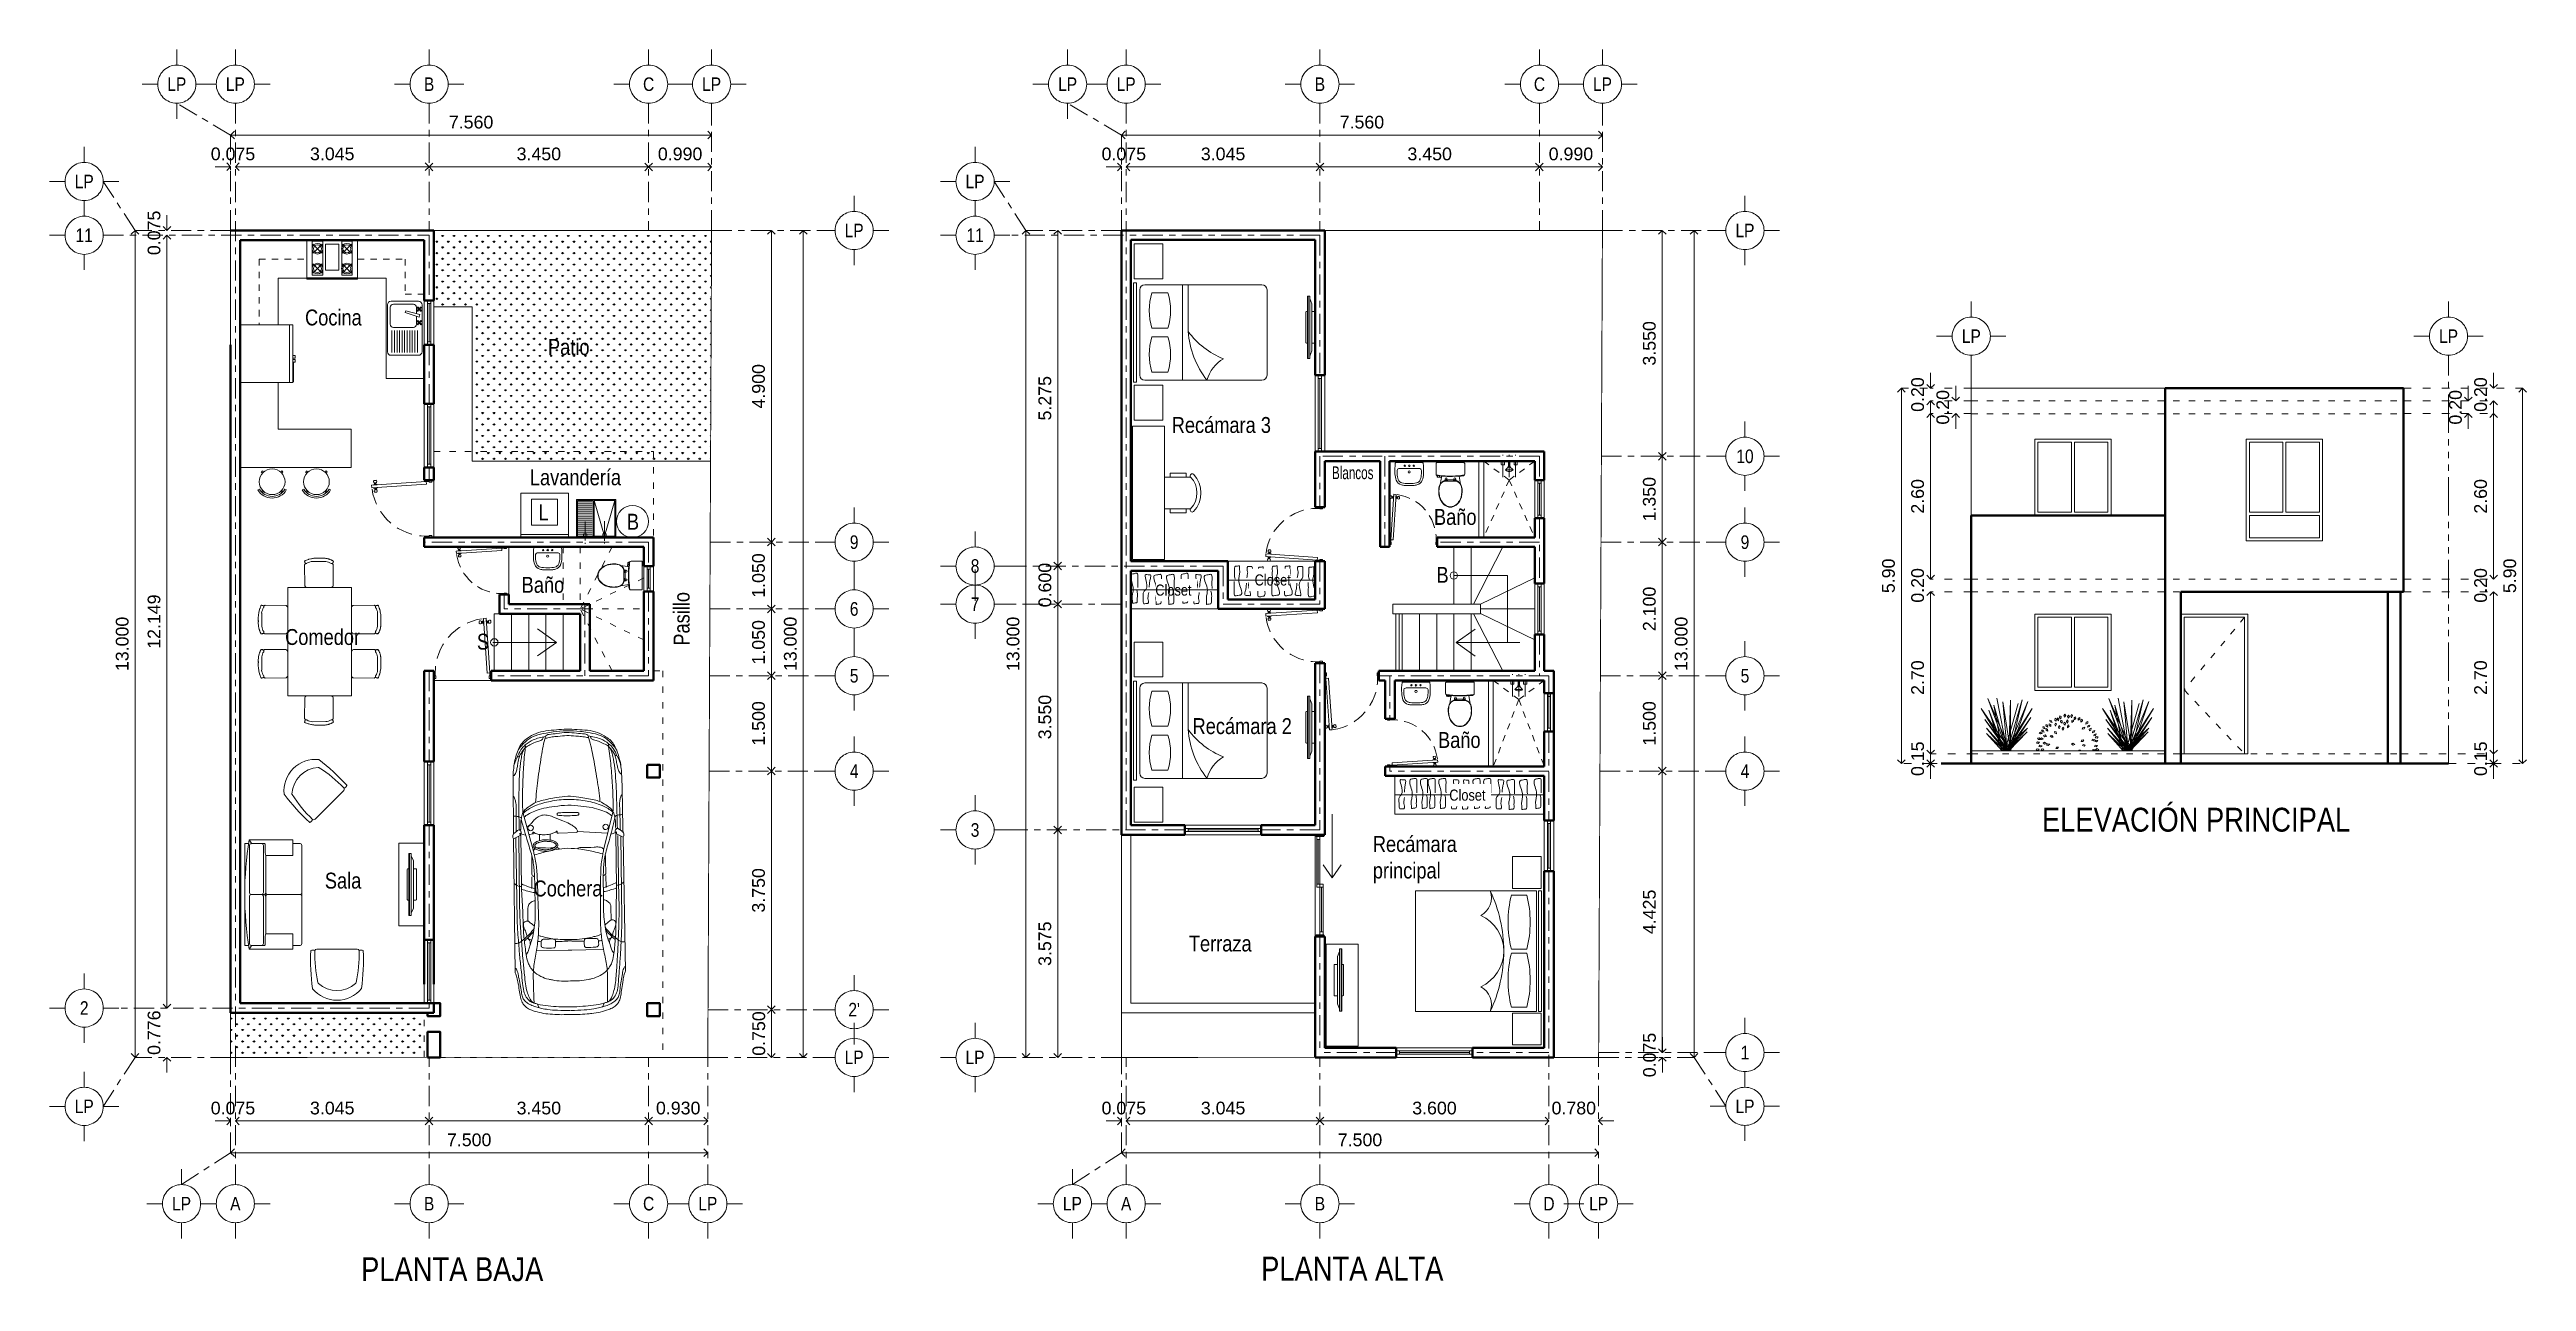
# Model space of a CAD drawing. Header units: millimetres. Extents: x 5 to 43.9, y 4.7 to 24.1.
import ezdxf
from ezdxf.enums import TextEntityAlignment as Align

# ---------------------------------------------------------------- set-up
doc = ezdxf.new("R2010")
doc.units = ezdxf.units.MM
for name, pattern in [('ACAD_ISO02W100', [15, 12, -3]), ('ACAD_ISO03W100', [30, 12, -18]), ('ACAD_ISO04W100', [30, 24, -3, 0, -3]), ('ACAD_ISO06W100', [36, 24, -3, 0, -3, 0, -3, 0, -3]), ('CENTER', [50.8, 31.75, -6.35, 6.35, -6.35]), ('CRISTAL', [0.6, 0.2, -0.05, 0, -0.05, 0.2, -0.05, 0, -0.05]), ('Plantas Arquitectónicas-Balcones-050614_xref$0$DASHED2', [0.375, 0.25, -0.125])]:
    doc.linetypes.add(name, pattern=pattern)
for name, color, linetype, lineweight in [('A-BARDA', 95, 'Continuous', 20), ('A-CAMBIO NIVEL', 12, 'Continuous', 15), ('A-CARROS', 155, 'Continuous', 5), ('A-COTAS', 55, 'Continuous', 9), ('A-ESCALERA', 112, 'Continuous', 18), ('A-JARDINERIA', 75, 'Continuous', 5), ('A-LINEA EJE', 8, 'CENTER', 5), ('A-MOBILIARIO', 45, 'Continuous', 5), ('A-MOBILIARIO FIJO', 23, 'Continuous', 5), ('A-MUROS', 51, 'Continuous', 40), ('A-MUROS 2', 125, 'Continuous', 20), ('A-POLIGONO', 12, 'ACAD_ISO06W100', 50), ('A-PROYECCIONES', 8, 'ACAD_ISO02W100', 20), ('A-PUERTASVENTANAS', 140, 'Continuous', 9), ('A-SIMB EJES', 1, 'ACAD_ISO04W100', 13), ('A-TEXTOS AREAS', 23, 'Continuous', 5), ('Plantas Arquitectónicas-Balcones-050614_xref$0$A-MOBILIARIO FIJO', 23, 'Continuous', 5)]:
    doc.layers.add(name, color=color, linetype=linetype, lineweight=lineweight)
doc.styles.add('AGORA-BOLD', font='ARIALN.TTF', dxfattribs={"height": 0.15})
doc.styles.add('ARIAL', font='ARIALN.TTF')
doc.styles.get("Standard").update_dxf_attribs({"font": 'arial.ttf'})
doc.dimstyles.new('UNO-SETENTAYCINCO', dxfattribs={"dimtxt": 0.2, "dimasz": 0.12, "dimexe": 0, "dimexo": 0, "dimgap": 0.1, "dimtad": 1, "dimzin": 0, "dimdsep": 46, "dimtxsty": 'Standard', "dimblk": 'OPEN90', "dimcen": 0.05, "dimclrd": 256, "dimclre": 252, "dimclrt": 256, "dimaunit": 1, "dimadec": 4, "dimazin": 0, "dimtfac": 1, "dimtix": 1, "dimtofl": 0, "dimtmove": 2, "dimatfit": 3, "dimldrblk": 'DOT', "dimfxl": 0, "dimtolj": 1, "dimtzin": 0, "dimlwd": -1, "dimlwe": -1, "dimarcsym": 0})

msp = doc.modelspace()

# ---------------------------------------------------------------- texts
at = {"layer": 'A-TEXTOS AREAS', "ltscale": 0.3, "style": 'ARIAL'}
for s, height, p in [('Cocina', 0.25, (8.9855, 19.7598)), ('Patio', 0.25, (12.8037, 19.2952)), ('Recámara 3', 0.25, (22.6061, 18.07)), ('Lavandería', 0.25, (12.5187, 17.2469)), ('L', 0.25, (12.6545, 16.6951)), ('B', 0.25, (14.0442, 16.5488)), ('Baño', 0.25, (12.3895, 15.5564)), ('Comedor', 0.25, (8.6723, 14.7367)), ('Recámara 2', 0.25, (22.9335, 13.3358)), ('ELEVACIÓN PRINCIPAL', 0.375, (36.2823, 11.802)), ('Sala', 0.25, (9.2968, 10.9066)), ('Cochera', 0.25, (12.5771, 10.7831)), ('Terraza', 0.25, (22.8754, 9.9176)), ('PLANTA BAJA', 0.375, (9.8665, 4.7348)), ('PLANTA ALTA', 0.375, (24.0113, 4.7442))]:
    msp.add_text(s, height=height, dxfattribs=at).set_placement(p)
at = {"layer": 'A-TEXTOS AREAS', "style": 'ARIAL'}
for s, p in [('Baño', (26.7276, 16.6245)), ('B', (26.7665, 15.7136)), ('S', (11.6865, 14.6636)), ('Baño', (26.7911, 13.1174))]:
    msp.add_text(s, height=0.25, dxfattribs=at).set_placement(p)
at = {"layer": 'A-TEXTOS AREAS', "ltscale": 0.3, "style": 'ARIAL'}
msp.add_text('Pasillo', height=0.25, rotation=90, dxfattribs=at).set_placement((15.0282, 14.7256))
at = {"layer": 'A-TEXTOS AREAS', "ltscale": 0.01, "attachment_point": 1, "style": 'ARIAL'}
for s, insert, char_height, width in [('{\\W0.8;Blancos}', (25.1245, 17.5434), 0.2, 0.815143), ('Recámara \\Pprincipal', (25.7664, 11.7321), 0.25, 2.467087)]:
    msp.add_mtext(s, dxfattribs=dict(at, insert=insert, char_height=char_height, width=width))

# ---------------------------------------------------------------- blocks, each defined once
blk = doc.blocks.new('banco barra')
at = {"layer": 'A-MOBILIARIO'}
for p, q in [((1425.275, 1157.222), (1425.251, 1157.236)), ((1425.324, 1157.242), (1425.304, 1157.262)), ((1425.324, 1156.972), (1425.304, 1156.953)), ((1425.339, 1157.258), (1425.32, 1157.277)), ((1425.339, 1156.957), (1425.32, 1156.937)), ((1425.628, 1157.277), (1425.609, 1157.258)), ((1425.628, 1156.937), (1425.609, 1156.957)), ((1425.644, 1157.262), (1425.625, 1157.242)), ((1425.644, 1156.953), (1425.625, 1156.972)), ((1425.673, 1157.222), (1425.697, 1157.236))]:
    blk.add_line(p, q, dxfattribs=at)
blk.add_circle((1425.474, 1157.107), 0.202, dxfattribs=at)
for radius, start, end in [(0.257, 30.0004, 150.0004), (0.23, 30.0004, 150.0004), (0.23, 222.2381, 227.7627), (0.23, 312.2381, 317.7627)]:
    blk.add_arc((1425.474, 1157.107), radius, start, end, dxfattribs=at)
blk = doc.blocks.new('cama king size')
at = {"layer": 'A-MOBILIARIO'}
for p, q in [((-1, 0), (1, 0)), ((-1, -0.05), (-1, 0)), ((1, 0), (1, -0.05)), ((1, -0.05), (-1, -0.05)), ((-1, -0.087), (1, -0.087)), ((-1, -2.087), (-1, -0.087)), ((-0.929, -0.499), (-0.929, -0.244)), ((-0.031, -0.499), (-0.031, -0.244)), ((0.031, -0.499), (0.031, -0.244)), ((0.929, -0.501), (0.929, -0.242)), ((0.929, -0.499), (0.929, -0.244)), ((1, -0.087), (1, -2.087)), ((1, -2.087), (-1, -2.087))]:
    blk.add_line(p, q, dxfattribs=at)
for centre, radius, start, end in [((-0.48, -2.047), 1.858, 76.0206, 103.9794), ((0.48, -2.047), 1.858, 76.0206, 103.9794), ((0, -2.95), 2.324, 90, 115.4869), ((-0.48, 1.304), 1.858, 256.0206, 283.9794), ((0, -1.272), 0.646, 90, 155.7148), ((0, -2.95), 2.324, 64.5131, 90), ((0, -1.272), 0.646, 24.2852, 90), ((0.48, 1.304), 1.858, 256.0206, 283.9794), ((-0.884, -1.167), 0.336, 28.6409, 110.1489), ((0.884, -1.167), 0.336, 69.8511, 151.3591)]:
    blk.add_arc(centre, radius, start, end, dxfattribs=at)
blk = doc.blocks.new('BURO')
at = {"layer": 'A-MOBILIARIO'}
blk.add_lwpolyline([(1310.879, 1303.879), (1310.379, 1303.879), (1310.379, 1303.429), (1310.879, 1303.429)], close=True, dxfattribs=at)
blk = doc.blocks.new('sillon pequeño')
at = {"layer": 'A-MOBILIARIO'}
for points in [[(-0.024, 0.349, 0.226055), (-0.021, 0.408, 0.611691), (-0.024, 0.413, 0.041735), (-0.621, 0.386), (-0.622, 0.386, 0.473258), (-0.623, -0.385), (-0.621, -0.386, 0.041725), (-0.024, -0.413, 0.609597), (-0.021, -0.408, 0.22605), (-0.024, -0.349, 0.333184), (0, -0.318), (0, 0.318, 0.333184), (-0.024, 0.349)], [(-0.024, 0.349, 0.061498), (-0.528, 0.299, 0.095187), (-0.541, 0.293, 0.374849), (-0.541, -0.293, 0.095187), (-0.528, -0.299, 0.061519), (-0.024, -0.349)], [(-0.62, -0.381, 0.000003), (-0.62, -0.381, 0.000003)]]:
    blk.add_lwpolyline(points, format="xyb", dxfattribs=at)
blk = doc.blocks.new('INODORO')
at = {"layer": 'A-MOBILIARIO FIJO'}
for p, q in [((950.032, -113.007), (950.032, -113.014)), ((950.032, -113.191), (950.032, -113.184))]:
    blk.add_line(p, q, dxfattribs=at)
for points in [[(950.11, -113.317, 0.076904), (950.117, -113.332, 0.255172), (950.145, -113.347), (950.325, -113.347, 0.414214), (950.339, -113.333), (950.339, -113.099), (950.339, -112.866, 0.414214), (950.325, -112.851), (950.145, -112.851, 0.255172), (950.117, -112.866, 0.076904), (950.11, -112.882, 0.003867), (950.106, -112.947), (949.965, -112.924, 0.013009), (949.958, -112.92, 0.017699), (949.944, -112.913, 0.096791), (949.864, -112.896, 0.037961), (949.782, -112.901, 0.072716), (949.705, -112.923, 0.111082), (949.606, -112.997, 0.177178), (949.569, -113.099, 0.177178), (949.606, -113.2, 0.111082), (949.705, -113.274, 0.072716), (949.782, -113.296, 0.037961), (949.864, -113.301, 0.096791), (949.944, -113.284, 0.017699), (949.958, -113.278, 0.008257), (949.962, -113.275), (950.082, -113.255), (950.089, -113.322, 0.326007), (950.091, -113.325), (950.099, -113.329), (950.104, -113.329, 0.407857), (950.106, -113.327), (950.106, -113.32), (950.11, -113.316)], [(949.575, -113.099, -0.198517), (949.622, -112.988, -0.075018), (949.701, -112.931, -0.064965), (949.756, -112.911, -0.0463), (949.839, -112.901, -0.050562), (949.906, -112.906, 0.017652), (949.94, -112.911, 7.639332)], [(950.032, -113.007, 0.106241), (950.009, -112.961, 0.089837), (949.965, -112.924, 0.089837)], [(950.021, -113.099), (950.021, -113.013, 0.19884), (949.971, -112.928)], [(950.032, -113.007), (950.06, -113.007, -1), (950.06, -113.039), (950.044, -113.039), (950.044, -113.099)], [(950.106, -112.947, 0.011999), (950.101, -113.099)], [(950.125, -112.858, 0.04599), (950.108, -113.099, 0.978901)], [(949.575, -113.099, 0.198517), (949.622, -113.209, 0.075018), (949.701, -113.266, 0.064965), (949.756, -113.286, 0.0463), (949.839, -113.296, 0.050562), (949.906, -113.291, -0.014956), (949.94, -113.286, -7.639332)], [(949.962, -113.275, 0.094628), (950.009, -113.236, 0.106241), (950.032, -113.191)], [(950.021, -113.099), (950.021, -113.184, -0.19884), (949.971, -113.27)], [(950.032, -113.191), (950.06, -113.191, 1), (950.06, -113.158), (950.044, -113.158), (950.044, -113.099)], [(950.083, -113.263), (950.083, -113.261, -0.3366), (950.094, -113.253), (950.106, -113.253)], [(950.11, -113.317, -0.015805), (950.101, -113.099)], [(950.125, -113.341, -0.04599), (950.108, -113.099, -0.978901)]]:
    blk.add_lwpolyline(points, format="xyb", dxfattribs=at)
for points in [[(950.021, -113.014), (950.044, -113.014), (950.044, -113.039)], [(950.021, -113.031), (950.044, -113.031)], [(950.044, -113.046), (950.021, -113.046)], [(950.044, -113.014), (950.06, -113.009), (950.06, -113.007)], [(950.044, -113.031), (950.06, -113.037), (950.06, -113.039)], [(950.044, -113.151), (950.021, -113.151)], [(950.021, -113.184), (950.044, -113.184), (950.044, -113.158)], [(950.021, -113.166), (950.044, -113.166)], [(950.044, -113.166), (950.06, -113.16), (950.06, -113.158)], [(950.044, -113.184), (950.06, -113.188), (950.06, -113.191)], [(950.108, -113.289), (950.086, -113.289)]]:
    blk.add_lwpolyline(points, dxfattribs=at)
for centre in [(950.039, -113.023), (950.039, -113.175)]:
    blk.add_circle(centre, 0.00789, dxfattribs=at)
blk = doc.blocks.new('Plantas Arquitectónicas-Balcones-050614_xref$0$puerta 0.90')
at = {"layer": 'A-PUERTASVENTANAS'}
for p, q in [((972.807, -108.17), (972.809, -108.201)), ((972.843, -108.165), (972.845, -108.202)), ((972.848, -108.17), (972.849, -108.196)), ((972.855, -108.171), (972.849, -108.172)), ((972.849, -108.172), (972.85, -108.194)), ((972.856, -108.194), (972.85, -108.194)), ((972.855, -108.17), (972.856, -108.194)), ((972.866, -108.17), (972.855, -108.17)), ((972.868, -108.194), (972.856, -108.194)), ((972.868, -108.168), (972.866, -108.17)), ((972.866, -108.17), (972.868, -108.194)), ((972.871, -108.151), (972.868, -108.168)), ((972.868, -108.168), (972.87, -108.195)), ((972.87, -108.195), (972.868, -108.194)), ((972.875, -108.211), (972.87, -108.195)), ((972.876, -108.151), (972.871, -108.151)), ((972.871, -108.151), (972.875, -108.211)), ((972.919, -108.12), (972.874, -108.123)), ((972.874, -108.123), (972.919, -108.12)), ((972.932, -108.981), (972.874, -108.123)), ((972.88, -108.211), (972.875, -108.211)), ((972.876, -108.151), (972.88, -108.211)), ((972.976, -108.978), (972.919, -108.12)), ((972.92, -108.148), (972.925, -108.148)), ((972.92, -108.148), (972.925, -108.208)), ((972.925, -108.148), (972.93, -108.163)), ((972.925, -108.148), (972.929, -108.207)), ((972.925, -108.208), (972.929, -108.207)), ((972.929, -108.207), (972.932, -108.191)), ((972.93, -108.163), (972.932, -108.191)), ((972.93, -108.163), (972.932, -108.165)), ((972.932, -108.165), (972.944, -108.164)), ((972.932, -108.165), (972.934, -108.189)), ((972.932, -108.191), (972.934, -108.189)), ((972.934, -108.189), (972.945, -108.188)), ((972.944, -108.164), (972.945, -108.188)), ((972.944, -108.165), (972.95, -108.165)), ((972.945, -108.188), (972.951, -108.187)), ((972.95, -108.165), (972.951, -108.187)), ((972.951, -108.163), (972.952, -108.189)), ((972.955, -108.157), (972.957, -108.194)), ((972.991, -108.158), (972.993, -108.189)), ((972.096, -109.068), (972.096, -108.978)), ((972.096, -108.978), (972.116, -108.978)), ((972.116, -108.978), (972.116, -109.023)), ((972.976, -108.978), (972.932, -108.981)), ((972.976, -108.978), (972.976, -109.023)), ((972.996, -108.978), (972.976, -108.978)), ((972.996, -109.068), (972.996, -108.978)), ((972.126, -109.068), (972.096, -109.068)), ((972.126, -109.023), (972.116, -109.023)), ((972.126, -109.023), (972.126, -109.068)), ((972.966, -109.023), (972.966, -109.068)), ((972.966, -109.023), (972.976, -109.023)), ((972.966, -109.068), (972.996, -109.068))]:
    blk.add_line(p, q, dxfattribs=at)
at = {"layer": 'A-PUERTASVENTANAS', "linetype": 'Plantas Arquitectónicas-Balcones-050614_xref$0$DASHED2'}
blk.add_arc((972.976, -108.978), 0.86, 97.9994, 180, dxfattribs=at)
at = {"layer": 'A-PUERTASVENTANAS'}
for centre, start, end in [((972.827, -108.184), 30.4188, 145.3971), ((972.827, -108.184), 222.3302, 337.3085), ((972.973, -108.174), 42.3302, 157.3085), ((972.973, -108.174), 210.4188, 325.3971)]:
    blk.add_arc(centre, 0.0249, start, end, dxfattribs=at)
blk = doc.blocks.new('_Open90')
at = {"color": 0, "linetype": 'ByBlock', "lineweight": -2}
for p, q in [((0, 0), (-1, 0)), ((-0.5, 0.5), (0, 0)), ((0, 0), (-0.5, -0.5))]:
    blk.add_line(p, q, dxfattribs=at)
blk = doc.blocks.new('LAVABO PEDESTAL')
at = {"layer": 'A-MOBILIARIO FIJO'}
for p, q in [((1419.779, 1228.221), (1420.372, 1228.221)), ((1420.282, 1228.091), (1419.869, 1228.091))]:
    blk.add_line(p, q, dxfattribs=at)
for centre, radius in [((1419.976, 1228.151), 0.015), ((1420.076, 1228.016), 0.023), ((1420.076, 1228.151), 0.0175), ((1420.176, 1228.151), 0.015)]:
    blk.add_circle(centre, radius, dxfattribs=at)
for centre, radius, start, end in [((1421.26, 1228.045), 1.5, 173.6262, 182.693), ((1420.261, 1227.998), 0.5, 182.693, 199.3406), ((1419.779, 1228.211), 0.01, 90, 173.6262), ((1421.262, 1228), 1.454, 178.0234, 180.898), ((1420.261, 1227.998), 0.454, 182.693, 199.3406), ((1419.849, 1228.05), 0.04, 95.5937, 179.6995), ((1419.869, 1227.841), 0.25, 90, 95.5937), ((1420.282, 1227.841), 0.25, 84.4063, 90), ((1420.303, 1228.05), 0.04, 0.3005, 84.4063), ((1419.89, 1227.998), 0.454, 340.6594, 357.307), ((1418.889, 1228), 1.454, 359.102, 1.9766), ((1419.89, 1227.998), 0.5, 340.6594, 357.307), ((1420.372, 1228.211), 0.01, 6.3738, 90), ((1418.891, 1228.045), 1.5, 357.307, 6.3738), ((1419.941, 1227.886), 0.16, 199.3406, 257.4429), ((1419.941, 1227.886), 0.114, 199.3406, 257.4429), ((1420.014, 1228.217), 0.5, 257.4429, 266.4982), ((1420.014, 1228.217), 0.454, 257.4429, 266.4982), ((1420.076, 1229.216), 1.5, 266.4982, 273.5018), ((1420.076, 1229.216), 1.454, 266.4982, 273.5018), ((1420.137, 1228.217), 0.454, 273.5018, 282.5571), ((1420.137, 1228.217), 0.5, 273.5018, 282.5571), ((1420.211, 1227.886), 0.114, 282.5571, 340.6594), ((1420.211, 1227.886), 0.16, 282.5571, 340.6594)]:
    blk.add_arc(centre, radius, start, end, dxfattribs=at)
blk = doc.blocks.new('estufa')
at = {"layer": 'A-MOBILIARIO FIJO', "ltscale": 0.0125}
for p, q in [((969.038, -113.317), (969.038, -112.517)), ((969.652, -112.517), (969.038, -112.517)), ((969.059, -113.317), (969.059, -112.517)), ((969.18, -113.023), (969.18, -112.811)), ((969.589, -112.811), (969.18, -112.811)), ((969.589, -113.023), (969.589, -112.811)), ((969.652, -112.517), (969.652, -112.917)), ((969.589, -113.023), (969.18, -113.023)), ((969.652, -113.317), (969.652, -112.917)), ((969.652, -113.317), (969.038, -113.317))]:
    blk.add_line(p, q, dxfattribs=at)
for points in [[(969.101, -112.768), (969.101, -112.601)], [(969.276, -112.612), (969.203, -112.685), (969.131, -112.612)], [(969.131, -112.757), (969.203, -112.685), (969.276, -112.757)], [(969.589, -112.612), (969.516, -112.685), (969.443, -112.757)], [(969.443, -112.612), (969.516, -112.685), (969.589, -112.757)], [(969.101, -113.233), (969.101, -113.065)], [(969.131, -113.076), (969.203, -113.149), (969.276, -113.076)], [(969.276, -113.222), (969.203, -113.149), (969.131, -113.222)], [(969.443, -113.076), (969.516, -113.149), (969.443, -113.222)], [(969.589, -113.076), (969.516, -113.149), (969.589, -113.222)]]:
    blk.add_lwpolyline(points, dxfattribs=at)
for points in [[(969.101, -112.601), (969.633, -112.601), (969.633, -112.768), (969.101, -112.768)], [(969.633, -113.065), (969.101, -113.065), (969.101, -113.233), (969.633, -113.233)]]:
    blk.add_lwpolyline(points, close=True, dxfattribs=at)
for centre, radius in [((969.203, -112.685), 0.0839), ((969.203, -112.685), 0.0629), ((969.516, -112.685), 0.0839), ((969.516, -112.685), 0.0629), ((969.516, -112.685), 0.0629), ((969.203, -113.149), 0.0839), ((969.203, -113.149), 0.0629), ((969.516, -113.149), 0.0839), ((969.516, -113.149), 0.0629), ((969.516, -113.149), 0.0629)]:
    blk.add_circle(centre, radius, dxfattribs=at)
blk = doc.blocks.new('Plantas Arquitectónicas-Balcones-050614_xref$0$refrigerador 23 planta')
at = {"layer": 'Plantas Arquitectónicas-Balcones-050614_xref$0$A-MOBILIARIO FIJO', "linetype": 'Continuous', "lineweight": 0}
for p, q in [((8.823, 1.112), (8.823, 1.942)), ((8.823, 1.942), (9.731, 1.942)), ((9.731, 1.942), (9.731, 1.112)), ((9.731, 1.164), (8.823, 1.164)), ((8.823, 1.112), (9.731, 1.112)), ((8.834, 1.105), (8.834, 1.112)), ((9.146, 1.105), (8.834, 1.105)), ((8.916, 1.103), (8.916, 1.105)), ((8.928, 1.103), (8.916, 1.103)), ((8.928, 1.105), (8.928, 1.103)), ((8.953, 1.103), (8.953, 1.105)), ((8.965, 1.103), (8.953, 1.103)), ((8.965, 1.105), (8.965, 1.103)), ((8.989, 1.103), (8.989, 1.105)), ((9.002, 1.103), (8.989, 1.103)), ((9.002, 1.105), (9.002, 1.103)), ((9.026, 1.103), (9.026, 1.105)), ((9.038, 1.103), (9.026, 1.103)), ((9.038, 1.105), (9.038, 1.103)), ((9.063, 1.103), (9.063, 1.105)), ((9.075, 1.103), (9.063, 1.103)), ((9.075, 1.105), (9.075, 1.103)), ((9.099, 1.103), (9.099, 1.105)), ((9.112, 1.103), (9.099, 1.103)), ((9.112, 1.105), (9.112, 1.103)), ((9.146, 1.089), (9.146, 1.112)), ((9.146, 1.087), (9.146, 1.089)), ((9.146, 1.082), (9.146, 1.087)), ((9.147, 1.079), (9.146, 1.082)), ((9.187, 1.079), (9.147, 1.079)), ((9.188, 1.087), (9.187, 1.082)), ((9.187, 1.082), (9.187, 1.079)), ((9.188, 1.112), (9.188, 1.091)), ((9.188, 1.091), (9.188, 1.084)), ((9.188, 1.084), (9.188, 1.087)), ((9.208, 1.092), (9.208, 1.112)), ((9.208, 1.089), (9.208, 1.092)), ((9.208, 1.087), (9.208, 1.089)), ((9.209, 1.082), (9.208, 1.087)), ((9.209, 1.079), (9.209, 1.082)), ((9.249, 1.079), (9.209, 1.079)), ((9.25, 1.082), (9.249, 1.079)), ((9.25, 1.112), (9.25, 1.087)), ((9.25, 1.087), (9.25, 1.082))]:
    blk.add_line(p, q, dxfattribs=at)
blk = doc.blocks.new('LAVADERO 62 X 65')
at = {"layer": 'A-MOBILIARIO FIJO'}
h = blk.add_hatch(dxfattribs=at)
h.set_pattern_fill('ANSI31', color=256, scale=0.01, angle=135)
h.paths.add_polyline_path([(-0.062, 0.565), (-0.28, 0.565), (-0.28, 0.035), (-0.062, 0.035)])
for p, q in [((0.31, 0.595), (-0.31, 0.595)), ((-0.31, 0.595), (-0.31, 0)), ((-0.295, 0.02), (-0.295, 0.58)), ((-0.047, 0.58), (-0.295, 0.58)), ((-0.047, 0.02), (-0.047, 0.58)), ((-0.033, 0.02), (-0.033, 0.58)), ((0.295, 0.58), (-0.033, 0.58)), ((-0.033, 0.58), (0.131, 0.02)), ((0.131, 0.02), (0.295, 0.58)), ((0.295, 0.02), (0.295, 0.58)), ((0.31, 0), (0.31, 0.595)), ((-0.31, 0), (0.31, 0)), ((-0.295, 0.02), (-0.047, 0.02)), ((-0.188, 0.008), (-0.188, 0)), ((-0.154, 0.008), (-0.154, 0)), ((-0.033, 0.02), (0.295, 0.02)), ((0.114, 0.008), (0.114, 0)), ((0.148, 0.008), (0.148, 0))]:
    blk.add_line(p, q, dxfattribs=at)
at = {"layer": 'A-MOBILIARIO FIJO', "linetype": 'ACAD_ISO04W100', "ltscale": 0.01}
for p, q in [((-0.171, 0.252), (-0.171, -0.099)), ((0.131, 0.255), (0.131, -0.097))]:
    blk.add_line(p, q, dxfattribs=at)
at = {"layer": 'A-MOBILIARIO FIJO'}
for points in [[(-0.151, 0.058), (-0.191, 0.058, 0.414214), (-0.196, 0.053), (-0.196, 0.008), (-0.146, 0.008), (-0.146, 0.053, 0.414214)], [(0.151, 0.058), (0.111, 0.058, 0.414214), (0.106, 0.053), (0.106, 0.008), (0.156, 0.008), (0.156, 0.053, 0.414214)]]:
    blk.add_lwpolyline(points, format="xyb", close=True, dxfattribs=at)
for points in [[(-0.171, 0.075), (-0.171, -0.047)], [(0.131, 0.075), (0.131, -0.052)]]:
    blk.add_lwpolyline(points, dxfattribs=at)
blk = doc.blocks.new('lavadora')
at = {"layer": 'A-MOBILIARIO FIJO'}
for p, q in [((0.349, 0), (-0.351, 0)), ((0.349, -0.65), (0.349, 0)), ((-0.351, 0), (-0.351, -0.65)), ((0.349, -0.044), (-0.351, -0.044)), ((-0.191, -0.178), (-0.191, -0.56)), ((0.191, -0.178), (-0.191, -0.178)), ((0.191, -0.56), (0.191, -0.178)), ((-0.351, -0.65), (0.349, -0.65)), ((-0.191, -0.56), (0.191, -0.56))]:
    blk.add_line(p, q, dxfattribs=at)
blk = doc.blocks.new('*D128')
at = {"layer": 'A-COTAS', "ltscale": 0.01, "transparency": 16777216}
for p, q in [((7.695, 22.254), (7.575, 22.254)), ((8.01, 22.254), (8.13, 22.254))]:
    blk.add_line(p, q, dxfattribs=at)
at = {"layer": 'A-COTAS', "color": 252, "linetype": 'CRISTAL', "ltscale": 0.01, "transparency": 16777216}
blk.add_line((7.815, 22.003), (7.815, 22.254), dxfattribs=at)
at = {"layer": 'Defpoints', "color": 0, "ltscale": 0.01, "transparency": 16777216}
for p in [(7.89, 22.254), (7.89, 22.254), (7.815, 22.003)]:
    blk.add_point(p, dxfattribs=at)
at = {"layer": 'A-COTAS', "ltscale": 0.01, "transparency": 16777216, "xscale": 0.12, "yscale": 0.12, "zscale": 0.12}
blk.add_blockref('_Open90', (7.815, 22.254), dxfattribs=at)
at = {"layer": 'A-COTAS', "ltscale": 0.01, "transparency": 16777216, "xscale": 0.12, "yscale": 0.12, "zscale": 0.12, "rotation": 180}
blk.add_blockref('_Open90', (7.89, 22.254), dxfattribs=at)
at = {"layer": 'A-COTAS', "ltscale": 0.01, "transparency": 16777216, "insert": (7.853, 22.456), "char_height": 0.2, "attachment_point": 5}
blk.add_mtext('\\A1;0.075', dxfattribs=at)
blk = doc.blocks.new('_Dot')
at = {"color": 0, "linetype": 'ByBlock', "lineweight": -2}
blk.add_line((-0.5, 0), (-1, 0), dxfattribs=at)
at = {"color": 0, "linetype": 'ByBlock', "const_width": 0.5}
blk.add_lwpolyline([(-0.25, 0, 1), (0.25, 0, 1)], format="xyb", close=True, dxfattribs=at)
blk = doc.blocks.new('*D97')
at = {"layer": 'A-COTAS', "ltscale": 0.01, "transparency": 16777216}
blk.add_line((8.01, 22.254), (10.815, 22.254), dxfattribs=at)
at = {"layer": 'Defpoints', "color": 0, "ltscale": 0.01, "transparency": 16777216}
for p in [(7.89, 22.254), (10.935, 22.254), (10.935, 22.254)]:
    blk.add_point(p, dxfattribs=at)
at = {"layer": 'A-COTAS', "ltscale": 0.01, "transparency": 16777216, "xscale": 0.12, "yscale": 0.12, "zscale": 0.12, "rotation": 180}
blk.add_blockref('_Open90', (7.89, 22.254), dxfattribs=at)
at = {"layer": 'A-COTAS', "ltscale": 0.01, "transparency": 16777216, "xscale": 0.12, "yscale": 0.12, "zscale": 0.12}
blk.add_blockref('_Open90', (10.935, 22.254), dxfattribs=at)
at = {"layer": 'A-COTAS', "ltscale": 0.01, "transparency": 16777216, "insert": (9.413, 22.456), "char_height": 0.2, "attachment_point": 5}
blk.add_mtext('\\A1;3.045', dxfattribs=at)
blk = doc.blocks.new('*D129')
at = {"layer": 'A-COTAS', "color": 252, "linetype": 'CRISTAL', "ltscale": 0.01, "transparency": 16777216}
blk.add_line((10.935, 22.83), (10.935, 22.253), dxfattribs=at)
at = {"layer": 'A-COTAS', "ltscale": 0.01, "transparency": 16777216}
blk.add_line((11.055, 22.253), (14.265, 22.253), dxfattribs=at)
at = {"layer": 'Defpoints', "color": 0, "ltscale": 0.01, "transparency": 16777216}
for p in [(10.935, 22.83), (14.385, 22.253), (14.385, 22.253)]:
    blk.add_point(p, dxfattribs=at)
at = {"layer": 'A-COTAS', "ltscale": 0.01, "transparency": 16777216, "xscale": 0.12, "yscale": 0.12, "zscale": 0.12, "rotation": 180}
blk.add_blockref('_Open90', (10.935, 22.253), dxfattribs=at)
at = {"layer": 'A-COTAS', "ltscale": 0.01, "transparency": 16777216, "xscale": 0.12, "yscale": 0.12, "zscale": 0.12}
blk.add_blockref('_Open90', (14.385, 22.253), dxfattribs=at)
at = {"layer": 'A-COTAS', "ltscale": 0.01, "transparency": 16777216, "insert": (12.66, 22.455), "char_height": 0.2, "attachment_point": 5}
blk.add_mtext('\\A1;3.450', dxfattribs=at)
blk = doc.blocks.new('*D130')
at = {"layer": 'A-COTAS', "ltscale": 0.01, "transparency": 16777216}
blk.add_line((14.505, 22.253), (15.255, 22.253), dxfattribs=at)
at = {"layer": 'Defpoints', "color": 0, "ltscale": 0.01, "transparency": 16777216}
for p in [(14.385, 22.253), (15.375, 22.253), (15.375, 22.253)]:
    blk.add_point(p, dxfattribs=at)
at = {"layer": 'A-COTAS', "ltscale": 0.01, "transparency": 16777216, "xscale": 0.12, "yscale": 0.12, "zscale": 0.12, "rotation": 180}
blk.add_blockref('_Open90', (14.385, 22.253), dxfattribs=at)
at = {"layer": 'A-COTAS', "ltscale": 0.01, "transparency": 16777216, "xscale": 0.12, "yscale": 0.12, "zscale": 0.12}
blk.add_blockref('_Open90', (15.375, 22.253), dxfattribs=at)
at = {"layer": 'A-COTAS', "ltscale": 0.01, "transparency": 16777216, "insert": (14.88, 22.455), "char_height": 0.2, "attachment_point": 5}
blk.add_mtext('\\A1;0.990', dxfattribs=at)
blk = doc.blocks.new('*D98')
at = {"layer": 'A-COTAS', "ltscale": 0.01, "transparency": 16777216}
blk.add_line((7.935, 22.753), (15.255, 22.753), dxfattribs=at)
at = {"layer": 'Defpoints', "color": 0, "ltscale": 0.01, "transparency": 16777216}
for p in [(7.815, 22.753), (15.375, 22.753), (15.375, 22.753)]:
    blk.add_point(p, dxfattribs=at)
at = {"layer": 'A-COTAS', "ltscale": 0.01, "transparency": 16777216, "xscale": 0.12, "yscale": 0.12, "zscale": 0.12, "rotation": 180}
blk.add_blockref('_Open90', (7.815, 22.753), dxfattribs=at)
at = {"layer": 'A-COTAS', "ltscale": 0.01, "transparency": 16777216, "xscale": 0.12, "yscale": 0.12, "zscale": 0.12}
blk.add_blockref('_Open90', (15.375, 22.753), dxfattribs=at)
at = {"layer": 'A-COTAS', "ltscale": 0.01, "transparency": 16777216, "insert": (11.595, 22.955), "char_height": 0.2, "attachment_point": 5}
blk.add_mtext('\\A1;7.560', dxfattribs=at)
blk = doc.blocks.new('*D99')
at = {"layer": 'A-COTAS', "ltscale": 0.01, "transparency": 16777216}
blk.add_line((6.815, 9.148), (6.815, 21.058), dxfattribs=at)
at = {"layer": 'Defpoints', "color": 0, "ltscale": 0.01, "transparency": 16777216}
for p in [(6.815, 21.178), (6.815, 21.178), (6.815, 9.028)]:
    blk.add_point(p, dxfattribs=at)
at = {"layer": 'A-COTAS', "ltscale": 0.01, "transparency": 16777216, "xscale": 0.12, "yscale": 0.12, "zscale": 0.12}
for p, rotation in [((6.815, 21.178), 90), ((6.815, 9.028), 270)]:
    blk.add_blockref('_Open90', p, dxfattribs=dict(at, rotation=rotation))
at = {"layer": 'A-COTAS', "ltscale": 0.01, "transparency": 16777216, "insert": (6.613, 15.103), "char_height": 0.2, "attachment_point": 5, "rotation": 90}
blk.add_mtext('\\A1;12.149', dxfattribs=at)
blk = doc.blocks.new('*D100')
at = {"layer": 'A-COTAS', "ltscale": 0.01, "transparency": 16777216}
blk.add_line((6.315, 8.373), (6.315, 21.133), dxfattribs=at)
at = {"layer": 'Defpoints', "color": 0, "ltscale": 0.01, "transparency": 16777216}
for p in [(6.315, 21.253), (6.315, 21.253), (6.315, 8.253)]:
    blk.add_point(p, dxfattribs=at)
at = {"layer": 'A-COTAS', "ltscale": 0.01, "transparency": 16777216, "xscale": 0.12, "yscale": 0.12, "zscale": 0.12}
for p, rotation in [((6.315, 21.253), 90), ((6.315, 8.253), 270)]:
    blk.add_blockref('_Open90', p, dxfattribs=dict(at, rotation=rotation))
at = {"layer": 'A-COTAS', "ltscale": 0.01, "transparency": 16777216, "insert": (6.113, 14.753), "char_height": 0.2, "attachment_point": 5, "rotation": 90}
blk.add_mtext('\\A1;13.000', dxfattribs=at)
blk = doc.blocks.new('*D131')
at = {"layer": 'A-COTAS', "ltscale": 0.01, "transparency": 16777216}
blk.add_line((16.315, 8.373), (16.315, 8.883), dxfattribs=at)
at = {"layer": 'A-COTAS', "color": 252, "linetype": 'CRISTAL', "ltscale": 0.01, "transparency": 16777216}
blk.add_line((16.315, 8.253), (16.315, 8.253), dxfattribs=at)
at = {"layer": 'Defpoints', "color": 0, "ltscale": 0.01, "transparency": 16777216}
for p in [(16.315, 9.003), (16.315, 9.003), (16.315, 8.253)]:
    blk.add_point(p, dxfattribs=at)
at = {"layer": 'A-COTAS', "ltscale": 0.01, "transparency": 16777216, "xscale": 0.12, "yscale": 0.12, "zscale": 0.12}
for p, rotation in [((16.315, 9.003), 90), ((16.315, 8.253), 270)]:
    blk.add_blockref('_Open90', p, dxfattribs=dict(at, rotation=rotation))
at = {"layer": 'A-COTAS', "ltscale": 0.01, "transparency": 16777216, "insert": (16.117, 8.628), "char_height": 0.2, "attachment_point": 5, "rotation": 90}
blk.add_mtext('\\A1;0.750', dxfattribs=at)
blk = doc.blocks.new('*D101')
at = {"layer": 'A-COTAS', "ltscale": 0.01, "transparency": 16777216}
blk.add_line((16.315, 9.123), (16.315, 12.633), dxfattribs=at)
at = {"layer": 'Defpoints', "color": 0, "ltscale": 0.01, "transparency": 16777216}
for p in [(16.315, 12.753), (16.315, 12.753), (16.315, 9.003)]:
    blk.add_point(p, dxfattribs=at)
at = {"layer": 'A-COTAS', "ltscale": 0.01, "transparency": 16777216, "xscale": 0.12, "yscale": 0.12, "zscale": 0.12}
for p, rotation in [((16.315, 12.753), 90), ((16.315, 9.003), 270)]:
    blk.add_blockref('_Open90', p, dxfattribs=dict(at, rotation=rotation))
at = {"layer": 'A-COTAS', "ltscale": 0.01, "transparency": 16777216, "insert": (16.113, 10.878), "char_height": 0.2, "attachment_point": 5, "rotation": 90}
blk.add_mtext('\\A1;3.750', dxfattribs=at)
blk = doc.blocks.new('*D102')
at = {"layer": 'A-COTAS', "ltscale": 0.01, "transparency": 16777216}
blk.add_line((16.315, 12.873), (16.315, 14.133), dxfattribs=at)
at = {"layer": 'Defpoints', "color": 0, "ltscale": 0.01, "transparency": 16777216}
for p in [(16.315, 14.253), (16.315, 14.253), (16.315, 12.753)]:
    blk.add_point(p, dxfattribs=at)
at = {"layer": 'A-COTAS', "ltscale": 0.01, "transparency": 16777216, "xscale": 0.12, "yscale": 0.12, "zscale": 0.12}
for p, rotation in [((16.315, 14.253), 90), ((16.315, 12.753), 270)]:
    blk.add_blockref('_Open90', p, dxfattribs=dict(at, rotation=rotation))
at = {"layer": 'A-COTAS', "ltscale": 0.01, "transparency": 16777216, "insert": (16.113, 13.503), "char_height": 0.2, "attachment_point": 5, "rotation": 90}
blk.add_mtext('\\A1;1.500', dxfattribs=at)
blk = doc.blocks.new('*D103')
at = {"layer": 'A-COTAS', "ltscale": 0.01, "transparency": 16777216}
blk.add_line((16.315, 14.373), (16.315, 15.183), dxfattribs=at)
at = {"layer": 'Defpoints', "color": 0, "ltscale": 0.01, "transparency": 16777216}
for p in [(16.315, 15.303), (16.315, 15.303), (16.315, 14.253)]:
    blk.add_point(p, dxfattribs=at)
at = {"layer": 'A-COTAS', "ltscale": 0.01, "transparency": 16777216, "xscale": 0.12, "yscale": 0.12, "zscale": 0.12}
for p, rotation in [((16.315, 15.303), 90), ((16.315, 14.253), 270)]:
    blk.add_blockref('_Open90', p, dxfattribs=dict(at, rotation=rotation))
at = {"layer": 'A-COTAS', "ltscale": 0.01, "transparency": 16777216, "insert": (16.113, 14.778), "char_height": 0.2, "attachment_point": 5, "rotation": 90}
blk.add_mtext('\\A1;1.050', dxfattribs=at)
blk = doc.blocks.new('*D83')
at = {"layer": 'A-COTAS', "ltscale": 0.01, "transparency": 16777216}
blk.add_line((16.315, 15.423), (16.315, 16.233), dxfattribs=at)
at = {"layer": 'Defpoints', "color": 0, "ltscale": 0.01, "transparency": 16777216}
for p in [(16.315, 16.353), (16.315, 16.353), (16.315, 15.303)]:
    blk.add_point(p, dxfattribs=at)
at = {"layer": 'A-COTAS', "ltscale": 0.01, "transparency": 16777216, "xscale": 0.12, "yscale": 0.12, "zscale": 0.12}
for p, rotation in [((16.315, 16.353), 90), ((16.315, 15.303), 270)]:
    blk.add_blockref('_Open90', p, dxfattribs=dict(at, rotation=rotation))
at = {"layer": 'A-COTAS', "ltscale": 0.01, "transparency": 16777216, "insert": (16.113, 15.828), "char_height": 0.2, "attachment_point": 5, "rotation": 90}
blk.add_mtext('\\A1;1.050', dxfattribs=at)
blk = doc.blocks.new('*D84')
at = {"layer": 'A-COTAS', "ltscale": 0.01, "transparency": 16777216}
blk.add_line((16.315, 16.473), (16.315, 21.133), dxfattribs=at)
at = {"layer": 'Defpoints', "color": 0, "ltscale": 0.01, "transparency": 16777216}
for p in [(16.315, 21.253), (16.315, 21.253), (16.315, 16.353)]:
    blk.add_point(p, dxfattribs=at)
at = {"layer": 'A-COTAS', "ltscale": 0.01, "transparency": 16777216, "xscale": 0.12, "yscale": 0.12, "zscale": 0.12}
for p, rotation in [((16.315, 21.253), 90), ((16.315, 16.353), 270)]:
    blk.add_blockref('_Open90', p, dxfattribs=dict(at, rotation=rotation))
at = {"layer": 'A-COTAS', "ltscale": 0.01, "transparency": 16777216, "insert": (16.113, 18.803), "char_height": 0.2, "attachment_point": 5, "rotation": 90}
blk.add_mtext('\\A1;4.900', dxfattribs=at)
blk = doc.blocks.new('*D85')
at = {"layer": 'A-COTAS', "ltscale": 0.01, "transparency": 16777216}
blk.add_line((16.815, 8.373), (16.815, 21.133), dxfattribs=at)
at = {"layer": 'Defpoints', "color": 0, "ltscale": 0.01, "transparency": 16777216}
for p in [(16.815, 21.253), (16.815, 21.253), (16.815, 8.253)]:
    blk.add_point(p, dxfattribs=at)
at = {"layer": 'A-COTAS', "ltscale": 0.01, "transparency": 16777216, "xscale": 0.12, "yscale": 0.12, "zscale": 0.12}
for p, rotation in [((16.815, 21.253), 90), ((16.815, 8.253), 270)]:
    blk.add_blockref('_Open90', p, dxfattribs=dict(at, rotation=rotation))
at = {"layer": 'A-COTAS', "ltscale": 0.01, "transparency": 16777216, "insert": (16.613, 14.753), "char_height": 0.2, "attachment_point": 5, "rotation": 90}
blk.add_mtext('\\A1;13.000', dxfattribs=at)
blk = doc.blocks.new('*D112')
at = {"layer": 'A-COTAS', "color": 252, "linetype": 'CRISTAL', "ltscale": 0.01, "transparency": 16777216}
blk.add_line((7.815, 7.503), (7.815, 7.253), dxfattribs=at)
at = {"layer": 'A-COTAS', "ltscale": 0.01, "transparency": 16777216}
for p, q in [((7.695, 7.253), (7.575, 7.253)), ((8.01, 7.253), (8.13, 7.253))]:
    blk.add_line(p, q, dxfattribs=at)
at = {"layer": 'Defpoints', "color": 0, "ltscale": 0.01, "transparency": 16777216}
for p in [(7.815, 7.503), (7.89, 7.253), (7.89, 7.253)]:
    blk.add_point(p, dxfattribs=at)
at = {"layer": 'A-COTAS', "ltscale": 0.01, "transparency": 16777216, "xscale": 0.12, "yscale": 0.12, "zscale": 0.12}
blk.add_blockref('_Open90', (7.815, 7.253), dxfattribs=at)
at = {"layer": 'A-COTAS', "ltscale": 0.01, "transparency": 16777216, "xscale": 0.12, "yscale": 0.12, "zscale": 0.12, "rotation": 180}
blk.add_blockref('_Open90', (7.89, 7.253), dxfattribs=at)
at = {"layer": 'A-COTAS', "ltscale": 0.01, "transparency": 16777216, "insert": (7.853, 7.455), "char_height": 0.2, "attachment_point": 5}
blk.add_mtext('\\A1;0.075', dxfattribs=at)
blk = doc.blocks.new('*D113')
at = {"layer": 'A-COTAS', "ltscale": 0.01, "transparency": 16777216}
blk.add_line((8.01, 7.253), (10.815, 7.253), dxfattribs=at)
at = {"layer": 'A-COTAS', "color": 252, "linetype": 'CRISTAL', "ltscale": 0.01, "transparency": 16777216}
blk.add_line((10.935, 7.253), (10.935, 7.253), dxfattribs=at)
at = {"layer": 'Defpoints', "color": 0, "ltscale": 0.01, "transparency": 16777216}
for p in [(7.89, 7.253), (10.935, 7.253), (10.935, 7.253)]:
    blk.add_point(p, dxfattribs=at)
at = {"layer": 'A-COTAS', "ltscale": 0.01, "transparency": 16777216, "xscale": 0.12, "yscale": 0.12, "zscale": 0.12, "rotation": 180}
blk.add_blockref('_Open90', (7.89, 7.253), dxfattribs=at)
at = {"layer": 'A-COTAS', "ltscale": 0.01, "transparency": 16777216, "xscale": 0.12, "yscale": 0.12, "zscale": 0.12}
blk.add_blockref('_Open90', (10.935, 7.253), dxfattribs=at)
at = {"layer": 'A-COTAS', "ltscale": 0.01, "transparency": 16777216, "insert": (9.413, 7.455), "char_height": 0.2, "attachment_point": 5}
blk.add_mtext('\\A1;3.045', dxfattribs=at)
blk = doc.blocks.new('*D114')
at = {"layer": 'A-COTAS', "color": 252, "linetype": 'CRISTAL', "ltscale": 0.01, "transparency": 16777216}
blk.add_line((10.935, 7.253), (10.935, 7.253), dxfattribs=at)
at = {"layer": 'A-COTAS', "ltscale": 0.01, "transparency": 16777216}
blk.add_line((11.055, 7.253), (14.265, 7.253), dxfattribs=at)
at = {"layer": 'Defpoints', "color": 0, "ltscale": 0.01, "transparency": 16777216}
for p in [(10.935, 7.253), (14.385, 7.253), (14.385, 7.253)]:
    blk.add_point(p, dxfattribs=at)
at = {"layer": 'A-COTAS', "ltscale": 0.01, "transparency": 16777216, "xscale": 0.12, "yscale": 0.12, "zscale": 0.12, "rotation": 180}
blk.add_blockref('_Open90', (10.935, 7.253), dxfattribs=at)
at = {"layer": 'A-COTAS', "ltscale": 0.01, "transparency": 16777216, "xscale": 0.12, "yscale": 0.12, "zscale": 0.12}
blk.add_blockref('_Open90', (14.385, 7.253), dxfattribs=at)
at = {"layer": 'A-COTAS', "ltscale": 0.01, "transparency": 16777216, "insert": (12.66, 7.455), "char_height": 0.2, "attachment_point": 5}
blk.add_mtext('\\A1;3.450', dxfattribs=at)
blk = doc.blocks.new('*D115')
at = {"layer": 'A-COTAS', "ltscale": 0.01, "transparency": 16777216}
blk.add_line((14.505, 7.253), (15.195, 7.253), dxfattribs=at)
at = {"layer": 'Defpoints', "color": 0, "ltscale": 0.01, "transparency": 16777216}
for p in [(14.385, 7.253), (15.315, 7.253), (15.315, 7.253)]:
    blk.add_point(p, dxfattribs=at)
at = {"layer": 'A-COTAS', "ltscale": 0.01, "transparency": 16777216, "xscale": 0.12, "yscale": 0.12, "zscale": 0.12, "rotation": 180}
blk.add_blockref('_Open90', (14.385, 7.253), dxfattribs=at)
at = {"layer": 'A-COTAS', "ltscale": 0.01, "transparency": 16777216, "xscale": 0.12, "yscale": 0.12, "zscale": 0.12}
blk.add_blockref('_Open90', (15.315, 7.253), dxfattribs=at)
at = {"layer": 'A-COTAS', "ltscale": 0.01, "transparency": 16777216, "insert": (14.85, 7.455), "char_height": 0.2, "attachment_point": 5}
blk.add_mtext('\\A1;0.930', dxfattribs=at)
blk = doc.blocks.new('*D86')
at = {"layer": 'A-COTAS', "ltscale": 0.01, "transparency": 16777216}
blk.add_line((7.935, 6.753), (15.195, 6.753), dxfattribs=at)
at = {"layer": 'Defpoints', "color": 0, "ltscale": 0.01, "transparency": 16777216}
for p in [(7.815, 6.753), (15.315, 6.753), (15.315, 6.753)]:
    blk.add_point(p, dxfattribs=at)
at = {"layer": 'A-COTAS', "ltscale": 0.01, "transparency": 16777216, "xscale": 0.12, "yscale": 0.12, "zscale": 0.12, "rotation": 180}
blk.add_blockref('_Open90', (7.815, 6.753), dxfattribs=at)
at = {"layer": 'A-COTAS', "ltscale": 0.01, "transparency": 16777216, "xscale": 0.12, "yscale": 0.12, "zscale": 0.12}
blk.add_blockref('_Open90', (15.315, 6.753), dxfattribs=at)
at = {"layer": 'A-COTAS', "ltscale": 0.01, "transparency": 16777216, "insert": (11.565, 6.955), "char_height": 0.2, "attachment_point": 5}
blk.add_mtext('\\A1;7.500', dxfattribs=at)
blk = doc.blocks.new('*D116')
at = {"layer": 'A-COTAS', "ltscale": 0.01, "transparency": 16777216}
for p, q in [((21.695, 22.253), (21.575, 22.253)), ((22.01, 22.253), (22.13, 22.253))]:
    blk.add_line(p, q, dxfattribs=at)
at = {"layer": 'A-COTAS', "color": 252, "linetype": 'CRISTAL', "ltscale": 0.01, "transparency": 16777216}
blk.add_line((21.815, 22.003), (21.815, 22.253), dxfattribs=at)
at = {"layer": 'Defpoints', "color": 0, "ltscale": 0.01, "transparency": 16777216}
for p in [(21.89, 22.253), (21.89, 22.253), (21.815, 22.003)]:
    blk.add_point(p, dxfattribs=at)
at = {"layer": 'A-COTAS', "ltscale": 0.01, "transparency": 16777216, "xscale": 0.12, "yscale": 0.12, "zscale": 0.12}
blk.add_blockref('_Open90', (21.815, 22.253), dxfattribs=at)
at = {"layer": 'A-COTAS', "ltscale": 0.01, "transparency": 16777216, "xscale": 0.12, "yscale": 0.12, "zscale": 0.12, "rotation": 180}
blk.add_blockref('_Open90', (21.89, 22.253), dxfattribs=at)
at = {"layer": 'A-COTAS', "ltscale": 0.01, "transparency": 16777216, "insert": (21.853, 22.455), "char_height": 0.2, "attachment_point": 5}
blk.add_mtext('\\A1;0.075', dxfattribs=at)
blk = doc.blocks.new('*D117')
at = {"layer": 'A-COTAS', "color": 252, "linetype": 'CRISTAL', "ltscale": 0.01, "transparency": 16777216}
blk.add_line((24.935, 22.83), (24.935, 22.253), dxfattribs=at)
at = {"layer": 'A-COTAS', "ltscale": 0.01, "transparency": 16777216}
blk.add_line((22.01, 22.253), (24.815, 22.253), dxfattribs=at)
at = {"layer": 'Defpoints', "color": 0, "ltscale": 0.01, "transparency": 16777216}
for p in [(24.935, 22.83), (21.89, 22.253), (24.935, 22.253)]:
    blk.add_point(p, dxfattribs=at)
at = {"layer": 'A-COTAS', "ltscale": 0.01, "transparency": 16777216, "xscale": 0.12, "yscale": 0.12, "zscale": 0.12, "rotation": 180}
blk.add_blockref('_Open90', (21.89, 22.253), dxfattribs=at)
at = {"layer": 'A-COTAS', "ltscale": 0.01, "transparency": 16777216, "xscale": 0.12, "yscale": 0.12, "zscale": 0.12}
blk.add_blockref('_Open90', (24.935, 22.253), dxfattribs=at)
at = {"layer": 'A-COTAS', "ltscale": 0.01, "transparency": 16777216, "insert": (23.413, 22.455), "char_height": 0.2, "attachment_point": 5}
blk.add_mtext('\\A1;3.045', dxfattribs=at)
blk = doc.blocks.new('*D118')
at = {"layer": 'A-COTAS', "color": 252, "linetype": 'CRISTAL', "ltscale": 0.01, "transparency": 16777216}
blk.add_line((24.935, 22.83), (24.935, 22.253), dxfattribs=at)
at = {"layer": 'A-COTAS', "ltscale": 0.01, "transparency": 16777216}
blk.add_line((25.055, 22.253), (28.265, 22.253), dxfattribs=at)
at = {"layer": 'Defpoints', "color": 0, "ltscale": 0.01, "transparency": 16777216}
for p in [(24.935, 22.83), (28.385, 22.253), (28.385, 22.253)]:
    blk.add_point(p, dxfattribs=at)
at = {"layer": 'A-COTAS', "ltscale": 0.01, "transparency": 16777216, "xscale": 0.12, "yscale": 0.12, "zscale": 0.12, "rotation": 180}
blk.add_blockref('_Open90', (24.935, 22.253), dxfattribs=at)
at = {"layer": 'A-COTAS', "ltscale": 0.01, "transparency": 16777216, "xscale": 0.12, "yscale": 0.12, "zscale": 0.12}
blk.add_blockref('_Open90', (28.385, 22.253), dxfattribs=at)
at = {"layer": 'A-COTAS', "ltscale": 0.01, "transparency": 16777216, "insert": (26.66, 22.455), "char_height": 0.2, "attachment_point": 5}
blk.add_mtext('\\A1;3.450', dxfattribs=at)
blk = doc.blocks.new('*D119')
at = {"layer": 'A-COTAS', "ltscale": 0.01, "transparency": 16777216}
blk.add_line((28.505, 22.253), (29.255, 22.253), dxfattribs=at)
at = {"layer": 'Defpoints', "color": 0, "ltscale": 0.01, "transparency": 16777216}
for p in [(28.385, 22.253), (29.375, 22.253), (29.375, 22.253)]:
    blk.add_point(p, dxfattribs=at)
at = {"layer": 'A-COTAS', "ltscale": 0.01, "transparency": 16777216, "xscale": 0.12, "yscale": 0.12, "zscale": 0.12, "rotation": 180}
blk.add_blockref('_Open90', (28.385, 22.253), dxfattribs=at)
at = {"layer": 'A-COTAS', "ltscale": 0.01, "transparency": 16777216, "xscale": 0.12, "yscale": 0.12, "zscale": 0.12}
blk.add_blockref('_Open90', (29.375, 22.253), dxfattribs=at)
at = {"layer": 'A-COTAS', "ltscale": 0.01, "transparency": 16777216, "insert": (28.88, 22.455), "char_height": 0.2, "attachment_point": 5}
blk.add_mtext('\\A1;0.990', dxfattribs=at)
blk = doc.blocks.new('*D87')
at = {"layer": 'A-COTAS', "ltscale": 0.01, "transparency": 16777216}
blk.add_line((21.935, 22.753), (29.255, 22.753), dxfattribs=at)
at = {"layer": 'Defpoints', "color": 0, "ltscale": 0.01, "transparency": 16777216}
for p in [(21.815, 22.753), (29.375, 22.753), (29.375, 22.753)]:
    blk.add_point(p, dxfattribs=at)
at = {"layer": 'A-COTAS', "ltscale": 0.01, "transparency": 16777216, "xscale": 0.12, "yscale": 0.12, "zscale": 0.12, "rotation": 180}
blk.add_blockref('_Open90', (21.815, 22.753), dxfattribs=at)
at = {"layer": 'A-COTAS', "ltscale": 0.01, "transparency": 16777216, "xscale": 0.12, "yscale": 0.12, "zscale": 0.12}
blk.add_blockref('_Open90', (29.375, 22.753), dxfattribs=at)
at = {"layer": 'A-COTAS', "ltscale": 0.01, "transparency": 16777216, "insert": (25.595, 22.955), "char_height": 0.2, "attachment_point": 5}
blk.add_mtext('\\A1;7.560', dxfattribs=at)
blk = doc.blocks.new('*D120')
at = {"layer": 'A-COTAS', "ltscale": 0.01, "transparency": 16777216}
blk.add_line((20.815, 8.373), (20.815, 11.708), dxfattribs=at)
at = {"layer": 'Defpoints', "color": 0, "ltscale": 0.01, "transparency": 16777216}
for p in [(20.815, 11.828), (20.815, 11.828), (20.815, 8.253)]:
    blk.add_point(p, dxfattribs=at)
at = {"layer": 'A-COTAS', "ltscale": 0.01, "transparency": 16777216, "xscale": 0.12, "yscale": 0.12, "zscale": 0.12}
for p, rotation in [((20.815, 11.828), 90), ((20.815, 8.253), 270)]:
    blk.add_blockref('_Open90', p, dxfattribs=dict(at, rotation=rotation))
at = {"layer": 'A-COTAS', "ltscale": 0.01, "transparency": 16777216, "insert": (20.613, 10.04), "char_height": 0.2, "attachment_point": 5, "rotation": 90}
blk.add_mtext('\\A1;3.575', dxfattribs=at)
blk = doc.blocks.new('*D88')
at = {"layer": 'A-COTAS', "ltscale": 0.01, "transparency": 16777216}
blk.add_line((20.815, 11.948), (20.815, 15.258), dxfattribs=at)
at = {"layer": 'Defpoints', "color": 0, "ltscale": 0.01, "transparency": 16777216}
for p in [(20.815, 15.378), (20.815, 15.378), (20.815, 11.828)]:
    blk.add_point(p, dxfattribs=at)
at = {"layer": 'A-COTAS', "ltscale": 0.01, "transparency": 16777216, "xscale": 0.12, "yscale": 0.12, "zscale": 0.12}
for p, rotation in [((20.815, 15.378), 90), ((20.815, 11.828), 270)]:
    blk.add_blockref('_Open90', p, dxfattribs=dict(at, rotation=rotation))
at = {"layer": 'A-COTAS', "ltscale": 0.01, "transparency": 16777216, "insert": (20.613, 13.603), "char_height": 0.2, "attachment_point": 5, "rotation": 90}
blk.add_mtext('\\A1;3.550', dxfattribs=at)
blk = doc.blocks.new('*D89')
at = {"layer": 'A-COTAS', "ltscale": 0.01, "transparency": 16777216}
blk.add_line((20.815, 16.098), (20.815, 21.133), dxfattribs=at)
at = {"layer": 'Defpoints', "color": 0, "ltscale": 0.01, "transparency": 16777216}
for p in [(20.815, 21.253), (20.815, 21.253), (20.815, 15.978)]:
    blk.add_point(p, dxfattribs=at)
at = {"layer": 'A-COTAS', "ltscale": 0.01, "transparency": 16777216, "xscale": 0.12, "yscale": 0.12, "zscale": 0.12}
for p, rotation in [((20.815, 21.253), 90), ((20.815, 15.978), 270)]:
    blk.add_blockref('_Open90', p, dxfattribs=dict(at, rotation=rotation))
at = {"layer": 'A-COTAS', "ltscale": 0.01, "transparency": 16777216, "insert": (20.613, 18.615), "char_height": 0.2, "attachment_point": 5, "rotation": 90}
blk.add_mtext('\\A1;5.275', dxfattribs=at)
blk = doc.blocks.new('*D90')
at = {"layer": 'A-COTAS', "ltscale": 0.01, "transparency": 16777216}
blk.add_line((20.315, 8.373), (20.315, 21.133), dxfattribs=at)
at = {"layer": 'Defpoints', "color": 0, "ltscale": 0.01, "transparency": 16777216}
for p in [(20.315, 21.253), (20.315, 21.253), (20.315, 8.253)]:
    blk.add_point(p, dxfattribs=at)
at = {"layer": 'A-COTAS', "ltscale": 0.01, "transparency": 16777216, "xscale": 0.12, "yscale": 0.12, "zscale": 0.12}
for p, rotation in [((20.315, 21.253), 90), ((20.315, 8.253), 270)]:
    blk.add_blockref('_Open90', p, dxfattribs=dict(at, rotation=rotation))
at = {"layer": 'A-COTAS', "ltscale": 0.01, "transparency": 16777216, "insert": (20.113, 14.753), "char_height": 0.2, "attachment_point": 5, "rotation": 90}
blk.add_mtext('\\A1;13.000', dxfattribs=at)
blk = doc.blocks.new('*D91')
at = {"layer": 'A-COTAS', "ltscale": 0.01, "transparency": 16777216}
blk.add_line((30.315, 8.448), (30.315, 12.633), dxfattribs=at)
at = {"layer": 'Defpoints', "color": 0, "ltscale": 0.01, "transparency": 16777216}
for p in [(30.315, 12.753), (30.315, 12.753), (30.315, 8.328)]:
    blk.add_point(p, dxfattribs=at)
at = {"layer": 'A-COTAS', "ltscale": 0.01, "transparency": 16777216, "xscale": 0.12, "yscale": 0.12, "zscale": 0.12}
for p, rotation in [((30.315, 12.753), 90), ((30.315, 8.328), 270)]:
    blk.add_blockref('_Open90', p, dxfattribs=dict(at, rotation=rotation))
at = {"layer": 'A-COTAS', "ltscale": 0.01, "transparency": 16777216, "insert": (30.113, 10.54), "char_height": 0.2, "attachment_point": 5, "rotation": 90}
blk.add_mtext('\\A1;4.425', dxfattribs=at)
blk = doc.blocks.new('*D92')
at = {"layer": 'A-COTAS', "ltscale": 0.01, "transparency": 16777216}
blk.add_line((30.315, 12.873), (30.315, 14.133), dxfattribs=at)
at = {"layer": 'Defpoints', "color": 0, "ltscale": 0.01, "transparency": 16777216}
for p in [(30.315, 14.253), (30.315, 14.253), (30.315, 12.753)]:
    blk.add_point(p, dxfattribs=at)
at = {"layer": 'A-COTAS', "ltscale": 0.01, "transparency": 16777216, "xscale": 0.12, "yscale": 0.12, "zscale": 0.12}
for p, rotation in [((30.315, 14.253), 90), ((30.315, 12.753), 270)]:
    blk.add_blockref('_Open90', p, dxfattribs=dict(at, rotation=rotation))
at = {"layer": 'A-COTAS', "ltscale": 0.01, "transparency": 16777216, "insert": (30.113, 13.503), "char_height": 0.2, "attachment_point": 5, "rotation": 90}
blk.add_mtext('\\A1;1.500', dxfattribs=at)
blk = doc.blocks.new('*D93')
at = {"layer": 'A-COTAS', "ltscale": 0.01, "transparency": 16777216}
blk.add_line((30.315, 14.373), (30.315, 16.233), dxfattribs=at)
at = {"layer": 'Defpoints', "color": 0, "ltscale": 0.01, "transparency": 16777216}
for p in [(30.315, 16.353), (30.315, 16.353), (30.315, 14.253)]:
    blk.add_point(p, dxfattribs=at)
at = {"layer": 'A-COTAS', "ltscale": 0.01, "transparency": 16777216, "xscale": 0.12, "yscale": 0.12, "zscale": 0.12}
for p, rotation in [((30.315, 16.353), 90), ((30.315, 14.253), 270)]:
    blk.add_blockref('_Open90', p, dxfattribs=dict(at, rotation=rotation))
at = {"layer": 'A-COTAS', "ltscale": 0.01, "transparency": 16777216, "insert": (30.113, 15.303), "char_height": 0.2, "attachment_point": 5, "rotation": 90}
blk.add_mtext('\\A1;2.100', dxfattribs=at)
blk = doc.blocks.new('*D94')
at = {"layer": 'A-COTAS', "ltscale": 0.01, "transparency": 16777216}
blk.add_line((30.315, 17.823), (30.315, 21.133), dxfattribs=at)
at = {"layer": 'Defpoints', "color": 0, "ltscale": 0.01, "transparency": 16777216}
for p in [(30.315, 21.253), (30.315, 21.253), (30.315, 17.703)]:
    blk.add_point(p, dxfattribs=at)
at = {"layer": 'A-COTAS', "ltscale": 0.01, "transparency": 16777216, "xscale": 0.12, "yscale": 0.12, "zscale": 0.12}
for p, rotation in [((30.315, 21.253), 90), ((30.315, 17.703), 270)]:
    blk.add_blockref('_Open90', p, dxfattribs=dict(at, rotation=rotation))
at = {"layer": 'A-COTAS', "ltscale": 0.01, "transparency": 16777216, "insert": (30.113, 19.478), "char_height": 0.2, "attachment_point": 5, "rotation": 90}
blk.add_mtext('\\A1;3.550', dxfattribs=at)
blk = doc.blocks.new('*D95')
at = {"layer": 'A-COTAS', "ltscale": 0.01, "transparency": 16777216}
blk.add_line((30.815, 8.373), (30.815, 21.133), dxfattribs=at)
at = {"layer": 'Defpoints', "color": 0, "ltscale": 0.01, "transparency": 16777216}
for p in [(30.815, 21.253), (30.815, 21.253), (30.815, 8.253)]:
    blk.add_point(p, dxfattribs=at)
at = {"layer": 'A-COTAS', "ltscale": 0.01, "transparency": 16777216, "xscale": 0.12, "yscale": 0.12, "zscale": 0.12}
for p, rotation in [((30.815, 21.253), 90), ((30.815, 8.253), 270)]:
    blk.add_blockref('_Open90', p, dxfattribs=dict(at, rotation=rotation))
at = {"layer": 'A-COTAS', "ltscale": 0.01, "transparency": 16777216, "insert": (30.613, 14.753), "char_height": 0.2, "attachment_point": 5, "rotation": 90}
blk.add_mtext('\\A1;13.000', dxfattribs=at)
blk = doc.blocks.new('*D121')
at = {"layer": 'A-COTAS', "color": 252, "linetype": 'CRISTAL', "ltscale": 0.01, "transparency": 16777216}
blk.add_line((21.815, 7.503), (21.815, 7.253), dxfattribs=at)
at = {"layer": 'A-COTAS', "ltscale": 0.01, "transparency": 16777216}
for p, q in [((21.695, 7.253), (21.575, 7.253)), ((22.01, 7.253), (22.13, 7.253))]:
    blk.add_line(p, q, dxfattribs=at)
at = {"layer": 'Defpoints', "color": 0, "ltscale": 0.01, "transparency": 16777216}
for p in [(21.815, 7.503), (21.89, 7.253), (21.89, 7.253)]:
    blk.add_point(p, dxfattribs=at)
at = {"layer": 'A-COTAS', "ltscale": 0.01, "transparency": 16777216, "xscale": 0.12, "yscale": 0.12, "zscale": 0.12}
blk.add_blockref('_Open90', (21.815, 7.253), dxfattribs=at)
at = {"layer": 'A-COTAS', "ltscale": 0.01, "transparency": 16777216, "xscale": 0.12, "yscale": 0.12, "zscale": 0.12, "rotation": 180}
blk.add_blockref('_Open90', (21.89, 7.253), dxfattribs=at)
at = {"layer": 'A-COTAS', "ltscale": 0.01, "transparency": 16777216, "insert": (21.853, 7.455), "char_height": 0.2, "attachment_point": 5}
blk.add_mtext('\\A1;0.075', dxfattribs=at)
blk = doc.blocks.new('*D122')
at = {"layer": 'A-COTAS', "ltscale": 0.01, "transparency": 16777216}
blk.add_line((22.01, 7.253), (24.815, 7.253), dxfattribs=at)
at = {"layer": 'A-COTAS', "color": 252, "linetype": 'CRISTAL', "ltscale": 0.01, "transparency": 16777216}
blk.add_line((24.935, 7.253), (24.935, 7.253), dxfattribs=at)
at = {"layer": 'Defpoints', "color": 0, "ltscale": 0.01, "transparency": 16777216}
for p in [(21.89, 7.253), (24.935, 7.253), (24.935, 7.253)]:
    blk.add_point(p, dxfattribs=at)
at = {"layer": 'A-COTAS', "ltscale": 0.01, "transparency": 16777216, "xscale": 0.12, "yscale": 0.12, "zscale": 0.12, "rotation": 180}
blk.add_blockref('_Open90', (21.89, 7.253), dxfattribs=at)
at = {"layer": 'A-COTAS', "ltscale": 0.01, "transparency": 16777216, "xscale": 0.12, "yscale": 0.12, "zscale": 0.12}
blk.add_blockref('_Open90', (24.935, 7.253), dxfattribs=at)
at = {"layer": 'A-COTAS', "ltscale": 0.01, "transparency": 16777216, "insert": (23.413, 7.455), "char_height": 0.2, "attachment_point": 5}
blk.add_mtext('\\A1;3.045', dxfattribs=at)
blk = doc.blocks.new('*D123')
at = {"layer": 'A-COTAS', "color": 252, "linetype": 'CRISTAL', "ltscale": 0.01, "transparency": 16777216}
blk.add_line((24.935, 7.253), (24.935, 7.253), dxfattribs=at)
at = {"layer": 'A-COTAS', "ltscale": 0.01, "transparency": 16777216}
blk.add_line((25.055, 7.253), (28.415, 7.253), dxfattribs=at)
at = {"layer": 'Defpoints', "color": 0, "ltscale": 0.01, "transparency": 16777216}
for p in [(24.935, 7.253), (28.535, 7.253), (28.535, 7.253)]:
    blk.add_point(p, dxfattribs=at)
at = {"layer": 'A-COTAS', "ltscale": 0.01, "transparency": 16777216, "xscale": 0.12, "yscale": 0.12, "zscale": 0.12, "rotation": 180}
blk.add_blockref('_Open90', (24.935, 7.253), dxfattribs=at)
at = {"layer": 'A-COTAS', "ltscale": 0.01, "transparency": 16777216, "xscale": 0.12, "yscale": 0.12, "zscale": 0.12}
blk.add_blockref('_Open90', (28.535, 7.253), dxfattribs=at)
at = {"layer": 'A-COTAS', "ltscale": 0.01, "transparency": 16777216, "insert": (26.735, 7.455), "char_height": 0.2, "attachment_point": 5}
blk.add_mtext('\\A1;3.600', dxfattribs=at)
blk = doc.blocks.new('*D124')
at = {"layer": 'A-COTAS', "ltscale": 0.01, "transparency": 16777216}
for p, q in [((28.415, 7.253), (28.295, 7.253)), ((29.435, 7.253), (29.555, 7.253))]:
    blk.add_line(p, q, dxfattribs=at)
at = {"layer": 'A-COTAS', "color": 252, "linetype": 'CRISTAL', "ltscale": 0.01, "transparency": 16777216}
blk.add_line((29.315, 7.253), (29.315, 7.253), dxfattribs=at)
at = {"layer": 'Defpoints', "color": 0, "ltscale": 0.01, "transparency": 16777216}
for p in [(28.535, 7.253), (29.315, 7.253), (29.315, 7.253)]:
    blk.add_point(p, dxfattribs=at)
at = {"layer": 'A-COTAS', "ltscale": 0.01, "transparency": 16777216, "xscale": 0.12, "yscale": 0.12, "zscale": 0.12}
blk.add_blockref('_Open90', (28.535, 7.253), dxfattribs=at)
at = {"layer": 'A-COTAS', "ltscale": 0.01, "transparency": 16777216, "xscale": 0.12, "yscale": 0.12, "zscale": 0.12, "rotation": 180}
blk.add_blockref('_Open90', (29.315, 7.253), dxfattribs=at)
at = {"layer": 'A-COTAS', "ltscale": 0.01, "transparency": 16777216, "insert": (28.925, 7.455), "char_height": 0.2, "attachment_point": 5}
blk.add_mtext('\\A1;0.780', dxfattribs=at)
blk = doc.blocks.new('*D96')
at = {"layer": 'A-COTAS', "ltscale": 0.01, "transparency": 16777216}
blk.add_line((21.935, 6.753), (29.195, 6.753), dxfattribs=at)
at = {"layer": 'Defpoints', "color": 0, "ltscale": 0.01, "transparency": 16777216}
for p in [(21.815, 6.753), (29.315, 6.753), (29.315, 6.753)]:
    blk.add_point(p, dxfattribs=at)
at = {"layer": 'A-COTAS', "ltscale": 0.01, "transparency": 16777216, "xscale": 0.12, "yscale": 0.12, "zscale": 0.12, "rotation": 180}
blk.add_blockref('_Open90', (21.815, 6.753), dxfattribs=at)
at = {"layer": 'A-COTAS', "ltscale": 0.01, "transparency": 16777216, "xscale": 0.12, "yscale": 0.12, "zscale": 0.12}
blk.add_blockref('_Open90', (29.315, 6.753), dxfattribs=at)
at = {"layer": 'A-COTAS', "ltscale": 0.01, "transparency": 16777216, "insert": (25.565, 6.955), "char_height": 0.2, "attachment_point": 5}
blk.add_mtext('\\A1;7.500', dxfattribs=at)
blk = doc.blocks.new('regadera c')
at = {"layer": 'A-MOBILIARIO FIJO', "linetype": 'ACAD_ISO04W100', "ltscale": 0.01}
for p, q in [((1298.372, 1252.049), (1298.021, 1252.049)), ((1298.373, 1251.948), (1298.021, 1251.948)), ((1298.372, 1251.848), (1298.021, 1251.848))]:
    blk.add_line(p, q, dxfattribs=at)
at = {"layer": 'A-MOBILIARIO FIJO'}
for p, q in [((1298.128, 1252.066), (1298.12, 1252.066)), ((1298.128, 1252.032), (1298.12, 1252.032)), ((1298.12, 1251.865), (1298.12, 1252.032)), ((1298.12, 1251.989), (1298.12, 1251.907)), ((1298.13, 1251.979), (1298.13, 1251.917)), ((1298.2, 1251.959), (1298.13, 1251.959)), ((1298.2, 1251.938), (1298.13, 1251.938)), ((1298.21, 1251.964), (1298.2, 1251.964)), ((1298.2, 1251.964), (1298.2, 1251.933)), ((1298.21, 1251.933), (1298.2, 1251.933)), ((1298.259, 1252.009), (1298.21, 1251.959)), ((1298.21, 1251.964), (1298.21, 1251.933)), ((1298.259, 1251.888), (1298.21, 1251.937)), ((1298.259, 1252.009), (1298.259, 1251.888)), ((1298.128, 1251.865), (1298.12, 1251.865)), ((1298.128, 1251.831), (1298.12, 1251.831))]:
    blk.add_line(p, q, dxfattribs=at)
for points in [[(1298.178, 1252.029), (1298.178, 1252.069, 0.414214), (1298.173, 1252.074), (1298.128, 1252.074), (1298.128, 1252.024), (1298.173, 1252.024, 0.414214)], [(1298.178, 1251.828), (1298.178, 1251.868, 0.414214), (1298.173, 1251.873), (1298.128, 1251.873), (1298.128, 1251.823), (1298.173, 1251.823, 0.414214)]]:
    blk.add_lwpolyline(points, format="xyb", close=True, dxfattribs=at)
for centre, radius, start, end in [((1298.12, 1251.979), 0.01, 360, 90), ((1298.12, 1251.917), 0.01, 270, 360), ((1298.2, 1251.948), 0.0849, 360, 45.4467), ((1298.2, 1251.948), 0.0849, 314.5533, 0)]:
    blk.add_arc(centre, radius, start, end, dxfattribs=at)
blk = doc.blocks.new('*D125')
at = {"layer": 'A-COTAS', "ltscale": 0.01, "transparency": 16777216}
blk.add_line((20.815, 15.498), (20.815, 15.858), dxfattribs=at)
at = {"layer": 'Defpoints', "color": 0, "ltscale": 0.01, "transparency": 16777216}
for p in [(20.815, 15.978), (20.815, 15.978), (20.815, 15.378)]:
    blk.add_point(p, dxfattribs=at)
at = {"layer": 'A-COTAS', "ltscale": 0.01, "transparency": 16777216, "xscale": 0.12, "yscale": 0.12, "zscale": 0.12}
for p, rotation in [((20.815, 15.978), 90), ((20.815, 15.378), 270)]:
    blk.add_blockref('_Open90', p, dxfattribs=dict(at, rotation=rotation))
at = {"layer": 'A-COTAS', "ltscale": 0.01, "transparency": 16777216, "insert": (20.614, 15.678), "char_height": 0.2, "attachment_point": 5, "rotation": 90}
blk.add_mtext('\\A1;0.600', dxfattribs=at)
blk = doc.blocks.new('*D126')
at = {"layer": 'A-COTAS', "ltscale": 0.01, "transparency": 16777216}
for p, q in [((30.317, 8.448), (30.317, 8.568)), ((30.317, 8.133), (30.317, 8.013))]:
    blk.add_line(p, q, dxfattribs=at)
at = {"layer": 'A-COTAS', "color": 252, "linetype": 'CRISTAL', "ltscale": 0.01, "transparency": 16777216}
blk.add_line((30.066, 8.253), (30.317, 8.253), dxfattribs=at)
at = {"layer": 'Defpoints', "color": 0, "ltscale": 0.01, "transparency": 16777216}
for p in [(30.066, 8.253), (30.317, 8.328), (30.317, 8.253)]:
    blk.add_point(p, dxfattribs=at)
at = {"layer": 'A-COTAS', "ltscale": 0.01, "transparency": 16777216, "xscale": 0.12, "yscale": 0.12, "zscale": 0.12}
for p, rotation in [((30.317, 8.328), 270), ((30.317, 8.253), 90)]:
    blk.add_blockref('_Open90', p, dxfattribs=dict(at, rotation=rotation))
at = {"layer": 'A-COTAS', "ltscale": 0.01, "transparency": 16777216, "insert": (30.115, 8.29), "char_height": 0.2, "attachment_point": 5, "rotation": 90}
blk.add_mtext('\\A1;0.075', dxfattribs=at)
blk = doc.blocks.new('*D127')
at = {"layer": 'A-COTAS', "ltscale": 0.01, "transparency": 16777216}
blk.add_line((30.315, 16.473), (30.315, 17.583), dxfattribs=at)
at = {"layer": 'Defpoints', "color": 0, "ltscale": 0.01, "transparency": 16777216}
for p in [(30.315, 17.703), (30.315, 17.703), (30.315, 16.353)]:
    blk.add_point(p, dxfattribs=at)
at = {"layer": 'A-COTAS', "ltscale": 0.01, "transparency": 16777216, "xscale": 0.12, "yscale": 0.12, "zscale": 0.12}
for p, rotation in [((30.315, 17.703), 90), ((30.315, 16.353), 270)]:
    blk.add_blockref('_Open90', p, dxfattribs=dict(at, rotation=rotation))
at = {"layer": 'A-COTAS', "ltscale": 0.01, "transparency": 16777216, "insert": (30.113, 17.028), "char_height": 0.2, "attachment_point": 5, "rotation": 90}
blk.add_mtext('\\A1;1.350', dxfattribs=at)
blk = doc.blocks.new('silla comedor HE')
at = {"layer": 'A-MOBILIARIO'}
for p, q in [((-0.253, -0.206), (-0.251, 0.214)), ((-0.251, 0.214), (-0.248, 0.219)), ((-0.248, 0.219), (-0.243, 0.225)), ((-0.243, 0.225), (-0.24, 0.229)), ((-0.24, 0.229), (-0.236, 0.232)), ((-0.236, 0.232), (-0.233, 0.234)), ((-0.233, 0.234), (-0.23, 0.237)), ((-0.23, 0.237), (-0.224, 0.241)), ((-0.224, 0.241), (-0.221, 0.243)), ((-0.221, 0.243), (-0.216, 0.245)), ((-0.216, 0.245), (0.139, 0.245)), ((0.139, 0.245), (0.145, 0.243)), ((0.145, 0.243), (0.148, 0.241)), ((0.148, 0.241), (0.152, 0.238)), ((0.152, 0.238), (0.154, 0.237)), ((0.154, 0.237), (0.156, 0.235)), ((0.156, 0.235), (0.158, 0.232)), ((0.158, 0.232), (0.159, 0.231)), ((0.159, 0.231), (0.16, 0.229)), ((0.16, 0.229), (0.161, 0.227)), ((0.161, 0.227), (0.162, 0.228)), ((0.162, 0.228), (0.163, 0.231)), ((0.163, 0.231), (0.166, 0.234)), ((0.166, 0.234), (0.168, 0.236)), ((0.168, 0.236), (0.17, 0.237)), ((0.17, 0.237), (0.173, 0.239)), ((0.173, 0.239), (0.175, 0.24)), ((0.175, 0.24), (0.178, 0.241)), ((0.178, 0.241), (0.181, 0.242)), ((0.181, 0.242), (0.184, 0.242)), ((0.184, 0.242), (0.187, 0.242)), ((0.187, 0.242), (0.188, 0.242)), ((0.188, 0.242), (0.19, 0.242)), ((0.19, 0.242), (0.192, 0.241)), ((0.192, 0.241), (0.193, 0.241)), ((0.193, 0.243), (0.194, 0.244)), ((0.193, 0.241), (0.193, 0.243)), ((0.193, 0.241), (0.193, 0.241)), ((0.194, 0.244), (0.195, 0.245)), ((0.195, 0.245), (0.197, 0.245)), ((0.197, 0.245), (0.198, 0.246)), ((0.198, 0.246), (0.199, 0.246)), ((0.199, 0.246), (0.201, 0.246)), ((0.201, 0.246), (0.204, 0.245)), ((0.204, 0.245), (0.205, 0.245)), ((0.205, 0.245), (0.206, 0.244)), ((0.206, 0.244), (0.207, 0.243)), ((0.207, 0.243), (0.207, 0.243)), ((0.207, 0.243), (0.208, 0.242)), ((0.208, 0.242), (0.209, 0.239)), ((0.209, 0.239), (0.21, 0.236)), ((0.21, 0.236), (0.212, 0.233)), ((0.212, 0.233), (0.213, 0.23)), ((0.213, 0.23), (0.218, 0.216)), ((0.218, 0.216), (0.225, 0.197)), ((0.225, 0.197), (0.228, 0.187)), ((0.228, 0.187), (0.231, 0.177)), ((0.231, 0.177), (0.232, 0.174)), ((0.232, 0.174), (0.24, 0.141)), ((0.24, 0.141), (0.243, 0.126)), ((0.243, 0.126), (0.246, 0.11)), ((0.246, 0.11), (0.247, 0.102)), ((0.247, 0.102), (0.249, 0.089)), ((0.249, 0.089), (0.25, 0.075)), ((0.25, 0.075), (0.252, 0.058)), ((0.252, 0.058), (0.253, 0.044)), ((0.253, 0.044), (0.253, 0.034)), ((0.253, 0.034), (0.253, 0.014)), ((0.253, 0.014), (0.253, 0.006)), ((0.253, 0.006), (0.253, -0.005)), ((-0.25, -0.214), (-0.253, -0.206)), ((-0.246, -0.221), (-0.25, -0.214)), ((-0.243, -0.226), (-0.246, -0.221)), ((-0.239, -0.23), (-0.243, -0.226)), ((-0.231, -0.236), (-0.239, -0.23)), ((-0.221, -0.241), (-0.231, -0.236)), ((-0.215, -0.244), (-0.221, -0.241)), ((0.11, -0.244), (-0.215, -0.244)), ((0.14, -0.244), (0.11, -0.244)), ((0.143, -0.242), (0.14, -0.244)), ((0.146, -0.241), (0.143, -0.242)), ((0.151, -0.237), (0.146, -0.241)), ((0.155, -0.232), (0.151, -0.237)), ((0.159, -0.228), (0.155, -0.232)), ((0.161, -0.231), (0.159, -0.228)), ((0.159, -0.228), (0.159, -0.228)), ((0.162, -0.233), (0.161, -0.231)), ((0.164, -0.234), (0.162, -0.233)), ((0.165, -0.236), (0.164, -0.234)), ((0.167, -0.237), (0.165, -0.236)), ((0.17, -0.239), (0.167, -0.237)), ((0.172, -0.24), (0.17, -0.239)), ((0.175, -0.241), (0.172, -0.24)), ((0.177, -0.242), (0.175, -0.241)), ((0.18, -0.242), (0.177, -0.242)), ((0.183, -0.242), (0.18, -0.242)), ((0.184, -0.242), (0.183, -0.242)), ((0.187, -0.242), (0.184, -0.242)), ((0.189, -0.241), (0.187, -0.242)), ((0.19, -0.241), (0.189, -0.241)), ((0.191, -0.241), (0.19, -0.241)), ((0.191, -0.243), (0.191, -0.241)), ((0.192, -0.245), (0.191, -0.243)), ((0.193, -0.245), (0.192, -0.245)), ((0.194, -0.246), (0.193, -0.245)), ((0.196, -0.246), (0.194, -0.246)), ((0.198, -0.246), (0.196, -0.246)), ((0.2, -0.246), (0.198, -0.246)), ((0.201, -0.245), (0.2, -0.246)), ((0.202, -0.245), (0.201, -0.245)), ((0.204, -0.244), (0.202, -0.245)), ((0.205, -0.242), (0.204, -0.244)), ((0.206, -0.24), (0.205, -0.242)), ((0.209, -0.235), (0.206, -0.24)), ((0.212, -0.228), (0.209, -0.235)), ((0.215, -0.223), (0.212, -0.228)), ((0.219, -0.215), (0.215, -0.223)), ((0.223, -0.206), (0.219, -0.215)), ((0.228, -0.192), (0.223, -0.206)), ((0.231, -0.185), (0.228, -0.192)), ((0.233, -0.179), (0.231, -0.185)), ((0.236, -0.171), (0.233, -0.179)), ((0.238, -0.163), (0.236, -0.171)), ((0.242, -0.149), (0.238, -0.163)), ((0.244, -0.139), (0.242, -0.149)), ((0.247, -0.126), (0.244, -0.139)), ((0.248, -0.118), (0.247, -0.126)), ((0.25, -0.108), (0.248, -0.118)), ((0.251, -0.101), (0.25, -0.108)), ((0.253, -0.074), (0.251, -0.092)), ((0.251, -0.092), (0.251, -0.101)), ((0.253, -0.017), (0.252, -0.02)), ((0.252, -0.02), (0.252, -0.024)), ((0.252, -0.024), (0.252, -0.027)), ((0.252, -0.027), (0.252, -0.031)), ((0.252, -0.031), (0.253, -0.039)), ((0.253, -0.005), (0.253, -0.017)), ((0.253, -0.039), (0.253, -0.049)), ((0.253, -0.049), (0.253, -0.057)), ((0.253, -0.057), (0.253, -0.063)), ((0.253, -0.063), (0.253, -0.074))]:
    blk.add_line(p, q, dxfattribs=at)
at = {"layer": 'A-MOBILIARIO', "lineweight": 5}
for p, q in [((0.162, 0.228), (0.162, 0.207)), ((0.192, -0.117), (0.196, 0.111)), ((0.159, -0.228), (0.159, -0.207))]:
    blk.add_line(p, q, dxfattribs=at)
for centre, radius, start, end in [((0.184, 0.218), 0.0241, 205.4828, 208.4214), ((-0.055, 0.077), 0.254, 7.6217, 30.6107), ((0.181, -0.218), 0.0241, 151.4538, 154.3925), ((-0.002, -0.096), 0.195, 325.6615, 354.1337)]:
    blk.add_arc(centre, radius, start, end, dxfattribs=at)
blk = doc.blocks.new('sillon2')
at = {"layer": 'A-MOBILIARIO', "ltscale": 0.5}
for p, q in [((1411.094, 1156.082), (1411.094, 1155.375)), ((1411.154, 1156.155), (1411.154, 1156.092)), ((1411.154, 1156.155), (1412.344, 1156.155)), ((1411.154, 1156.048), (1411.154, 1155.882)), ((1411.184, 1156.078), (1411.948, 1156.078)), ((1411.978, 1156.048), (1411.978, 1155.882)), ((1412.008, 1156.078), (1412.344, 1156.078)), ((1412.804, 1156.155), (1412.344, 1156.155)), ((1412.774, 1156.078), (1412.344, 1156.078)), ((1412.804, 1156.155), (1412.804, 1156.092)), ((1412.804, 1156.048), (1412.804, 1155.882)), ((1412.864, 1156.082), (1412.864, 1155.375)), ((1411.154, 1155.836), (1411.154, 1155.882)), ((1411.163, 1155.826), (1411.265, 1155.822)), ((1411.184, 1155.852), (1411.948, 1155.852)), ((1411.344, 1155.814), (1411.948, 1155.814)), ((1411.344, 1155.814), (1411.344, 1155.375)), ((1411.948, 1155.814), (1412.008, 1155.814)), ((1411.978, 1155.882), (1411.978, 1155.844)), ((1411.978, 1155.784), (1411.978, 1155.257)), ((1411.978, 1155.784), (1411.978, 1155.784)), ((1412.008, 1155.852), (1412.344, 1155.852)), ((1412.344, 1155.814), (1412.008, 1155.814)), ((1412.774, 1155.852), (1412.344, 1155.852)), ((1412.614, 1155.814), (1412.344, 1155.814)), ((1412.614, 1155.814), (1412.614, 1155.375)), ((1412.794, 1155.826), (1412.692, 1155.822)), ((1412.804, 1155.836), (1412.804, 1155.882)), ((1411.094, 1155.375), (1411.344, 1155.375)), ((1411.154, 1155.375), (1411.154, 1155.257)), ((1411.184, 1155.227), (1411.948, 1155.227)), ((1411.948, 1155.227), (1412.008, 1155.227)), ((1412.344, 1155.227), (1412.008, 1155.227)), ((1412.774, 1155.227), (1412.344, 1155.227)), ((1412.864, 1155.375), (1412.614, 1155.375)), ((1412.804, 1155.375), (1412.804, 1155.257))]:
    blk.add_line(p, q, dxfattribs=at)
for centre, radius, start, end in [((1411.979, 1150.761), 5.394, 80.5573, 99.4427), ((1410.684, 1155.449), 0.754, 51.4328, 57.0519), ((1411.184, 1156.048), 0.03, 90, 180), ((1411.948, 1156.048), 0.03, 0, 90), ((1412.008, 1156.048), 0.03, 90, 180), ((1412.774, 1156.048), 0.03, 0, 90), ((1413.274, 1155.449), 0.754, 122.9481, 128.5672), ((1411.184, 1155.882), 0.03, 180, 270), ((1411.164, 1155.836), 0.01, 180, 267.9816), ((1411.265, 1155.453), 0.37, 77.6131, 89.8582), ((1411.948, 1155.882), 0.03, 270, 0), ((1411.948, 1155.844), 0.03, 270, 0), ((1411.948, 1155.784), 0.03, 0, 90), ((1412.008, 1155.882), 0.03, 180, 270), ((1412.008, 1155.844), 0.03, 180, 270), ((1412.008, 1155.784), 0.03, 90, 180), ((1412.693, 1155.453), 0.37, 90.1418, 102.3869), ((1412.774, 1155.882), 0.03, 270, 0), ((1412.794, 1155.836), 0.01, 272.0184, 0), ((1411.184, 1155.257), 0.03, 180, 270), ((1411.948, 1155.257), 0.03, 270, 0), ((1412.008, 1155.257), 0.03, 180, 270), ((1412.774, 1155.257), 0.03, 270, 0)]:
    blk.add_arc(centre, radius, start, end, dxfattribs=at)
blk = doc.blocks.new('tarja con escurridero')
at = {"layer": 'A-MOBILIARIO FIJO'}
for p, q in [((1361.098, 1219.207), (1361.098, 1218.892)), ((1361.248, 1219.256), (1361.147, 1219.256)), ((1361.156, 1219.311), (1361.164, 1219.303)), ((1361.156, 1219.284), (1361.164, 1219.293)), ((1361.164, 1219.319), (1361.172, 1219.311)), ((1361.164, 1219.276), (1361.172, 1219.284)), ((1361.19, 1219.319), (1361.182, 1219.311)), ((1361.19, 1219.276), (1361.182, 1219.284)), ((1361.199, 1219.311), (1361.191, 1219.303)), ((1361.199, 1219.284), (1361.191, 1219.293)), ((1361.262, 1219.309), (1361.202, 1219.086)), ((1361.305, 1219.296), (1361.228, 1219.078)), ((1361.305, 1219.296), (1361.262, 1219.309)), ((1361.415, 1219.256), (1361.291, 1219.256)), ((1361.368, 1219.311), (1361.376, 1219.303)), ((1361.368, 1219.284), (1361.376, 1219.293)), ((1361.376, 1219.319), (1361.384, 1219.311)), ((1361.376, 1219.276), (1361.384, 1219.284)), ((1361.403, 1219.319), (1361.395, 1219.311)), ((1361.403, 1219.276), (1361.395, 1219.284)), ((1361.411, 1219.311), (1361.403, 1219.303)), ((1361.411, 1219.284), (1361.403, 1219.293)), ((1361.464, 1218.892), (1361.464, 1219.207)), ((1361.513, 1219.269), (1361.859, 1219.269)), ((1361.513, 1219.229), (1361.859, 1219.229)), ((1361.513, 1219.189), (1361.859, 1219.189)), ((1361.147, 1218.843), (1361.415, 1218.843)), ((1361.228, 1219.078), (1361.202, 1219.086)), ((1361.513, 1219.149), (1361.859, 1219.149)), ((1361.513, 1219.109), (1361.859, 1219.109)), ((1361.513, 1219.069), (1361.859, 1219.069)), ((1361.513, 1219.029), (1361.859, 1219.029)), ((1361.513, 1218.989), (1361.859, 1218.989)), ((1361.513, 1218.949), (1361.859, 1218.949)), ((1361.513, 1218.909), (1361.859, 1218.909)), ((1361.513, 1218.869), (1361.859, 1218.869))]:
    blk.add_line(p, q, dxfattribs=at)
blk.add_lwpolyline([(1361.053, 1219.286), (1361.053, 1218.855, 0.414214), (1361.109, 1218.799), (1361.847, 1218.799, 0.414214), (1361.903, 1218.855), (1361.903, 1219.286, 0.414214), (1361.847, 1219.342), (1361.109, 1219.342, 0.414214)], format="xyb", close=True, dxfattribs=at)
for centre, radius in [((1361.154, 1219.321), 0.00984), ((1361.154, 1219.275), 0.00984), ((1361.177, 1219.298), 0.0144), ((1361.177, 1219.298), 0.00948), ((1361.2, 1219.321), 0.00984), ((1361.2, 1219.275), 0.00984), ((1361.367, 1219.321), 0.00984), ((1361.367, 1219.275), 0.00984), ((1361.39, 1219.298), 0.0144), ((1361.39, 1219.298), 0.00948), ((1361.413, 1219.321), 0.00984), ((1361.413, 1219.275), 0.00984)]:
    blk.add_circle(centre, radius, dxfattribs=at)
for centre, start, end in [((1361.147, 1219.207), 90, 180), ((1361.415, 1219.207), 0, 90), ((1361.147, 1218.892), 180, 270), ((1361.415, 1218.892), 270, 0)]:
    blk.add_arc(centre, 0.0486, start, end, dxfattribs=at)
blk = doc.blocks.new('silla1')
at = {"layer": 'A-MOBILIARIO'}
for p, q in [((1410.141, 1156.288), (1410.141, 1156.488)), ((1410.191, 1156.488), (1410.141, 1156.488)), ((1410.191, 1156.288), (1410.141, 1156.288)), ((1410.191, 1156.215), (1410.191, 1156.546)), ((1410.591, 1156.546), (1410.591, 1156.215)), ((1410.591, 1156.488), (1410.641, 1156.488)), ((1410.591, 1156.288), (1410.641, 1156.288)), ((1410.641, 1156.288), (1410.641, 1156.488)), ((1410.191, 1156.215), (1410.591, 1156.215))]:
    blk.add_line(p, q, dxfattribs=at)
for centre, radius, start, end in [((1410.391, 1156.335), 0.34, 46.4394, 133.5606), ((1410.391, 1156.335), 0.29, 46.4394, 133.5606), ((1410.175, 1156.565), 0.0251, 138.3417, 308.7795), ((1410.606, 1156.565), 0.0251, 231.2205, 41.6583)]:
    blk.add_arc(centre, radius, start, end, dxfattribs=at)
blk = doc.blocks.new('cama en planta - www.dwgautocad.com')
at = {"layer": 'A-MOBILIARIO'}
for p, q in [((1165.952, 1702.04), (1165.902, 1702.04)), ((1165.902, 1700.48), (1165.902, 1702.04)), ((1165.952, 1702.04), (1165.952, 1700.48)), ((1166.002, 1701.93), (1166.002, 1700.59)), ((1167.922, 1702.01), (1166.082, 1702.01)), ((1166.445, 1701.882), (1166.193, 1701.882)), ((1166.672, 1700.51), (1166.672, 1702.01)), ((1168.002, 1700.59), (1168.002, 1701.93)), ((1166.193, 1701.329), (1166.445, 1701.329)), ((1166.193, 1701.19), (1166.445, 1701.19)), ((1166.763, 1700.51), (1166.763, 1701.242)), ((1165.952, 1700.48), (1165.902, 1700.48)), ((1166.082, 1700.51), (1167.922, 1700.51)), ((1166.445, 1700.637), (1166.193, 1700.637))]:
    blk.add_line(p, q, dxfattribs=at)
for centre, radius, start, end in [((1166.082, 1701.93), 0.08, 90, 180), ((1167.085, 1701.605), 0.933, 162.7687, 197.2313), ((1165.554, 1701.605), 0.933, 342.7687, 17.2313), ((1168.177, 1701.139), 1.418, 142.1213, 175.8341), ((1167.587, 1702.149), 0.547, 194.7201, 240.6863), ((1167.922, 1701.93), 0.08, 0, 90), ((1167.773, 1700.51), 1.248, 111.3485, 144.0579), ((1167.085, 1700.914), 0.933, 162.7687, 197.2313), ((1165.554, 1700.914), 0.933, 342.7687, 17.2313), ((1166.082, 1700.59), 0.08, 180, 270), ((1167.922, 1700.59), 0.08, 270, 0)]:
    blk.add_arc(centre, radius, start, end, dxfattribs=at)
blk = doc.blocks.new('TVCH')
at = {"layer": 'A-MOBILIARIO'}
for p, q in [((1475.511, 1377.423), (1475.511, 1377.459)), ((1475.511, 1377.459), (1476.488, 1377.459)), ((1475.511, 1377.449), (1476.488, 1377.449)), ((1475.511, 1377.423), (1476.488, 1377.423)), ((1475.549, 1377.423), (1475.628, 1377.389)), ((1475.628, 1377.389), (1476.372, 1377.389)), ((1475.753, 1377.459), (1475.753, 1377.476)), ((1475.753, 1377.348), (1475.753, 1377.389)), ((1475.763, 1377.486), (1476.237, 1377.486)), ((1476.237, 1377.338), (1475.763, 1377.338)), ((1476.247, 1377.476), (1476.247, 1377.459)), ((1476.247, 1377.389), (1476.247, 1377.348)), ((1476.451, 1377.423), (1476.372, 1377.389)), ((1476.488, 1377.423), (1476.488, 1377.459))]:
    blk.add_line(p, q, dxfattribs=at)
for centre, start, end in [((1475.763, 1377.476), 90, 180), ((1475.763, 1377.348), 180, 270), ((1476.237, 1377.476), 0, 90), ((1476.237, 1377.348), 270, 0)]:
    blk.add_arc(centre, 0.00989, start, end, dxfattribs=at)
blk = doc.blocks.new('SIMB EJE')
for p, q in [((0, 1.308), (0, 1.014)), ((-0.654, 0.654), (-0.36, 0.654)), ((0.36, 0.654), (0.654, 0.654)), ((0, 0), (0, 0.294))]:
    blk.add_line(p, q)
blk.add_lwpolyline([(0.36, 0.654, 1), (-0.36, 0.654, 1)], format="xyb", close=True)
at = {"linetype": 'ByBlock', "style": 'AGORA-BOLD'}
blk.add_attdef('EJE', text='', height=0.256, dxfattribs=at).set_placement((0.018, 0.56), align=Align.MIDDLE_CENTER)
blk = doc.blocks.new('*D132')
at = {"layer": 'A-COTAS', "ltscale": 0.01, "transparency": 16777216}
for p, q in [((43.379, 13.143), (43.379, 13.263)), ((43.379, 12.753), (43.379, 12.633))]:
    blk.add_line(p, q, dxfattribs=at)
at = {"layer": 'A-COTAS', "color": 252, "linetype": 'ACAD_ISO03W100', "ltscale": 0.01, "transparency": 16777216}
for p, q in [((41.917, 13.023), (43.379, 13.023)), ((42.672, 12.873), (43.379, 12.873))]:
    blk.add_line(p, q, dxfattribs=at)
at = {"layer": 'Defpoints', "color": 0, "ltscale": 0.01, "transparency": 16777216}
for p in [(41.917, 13.023), (42.672, 12.873), (43.379, 12.873)]:
    blk.add_point(p, dxfattribs=at)
at = {"layer": 'A-COTAS', "ltscale": 0.01, "transparency": 16777216, "xscale": 0.12, "yscale": 0.12, "zscale": 0.12}
for p, rotation in [((43.379, 13.023), 270), ((43.379, 12.873), 90)]:
    blk.add_blockref('_Open90', p, dxfattribs=dict(at, rotation=rotation))
at = {"layer": 'A-COTAS', "ltscale": 0.01, "transparency": 16777216, "insert": (43.177, 12.948), "char_height": 0.2, "attachment_point": 5, "rotation": 90}
blk.add_mtext('\\A1;0.15', dxfattribs=at)
blk = doc.blocks.new('*D133')
at = {"layer": 'A-COTAS', "color": 252, "linetype": 'ACAD_ISO03W100', "ltscale": 0.01, "transparency": 16777216}
for p, q in [((41.966, 15.573), (43.379, 15.573)), ((42.672, 12.873), (43.379, 12.873))]:
    blk.add_line(p, q, dxfattribs=at)
at = {"layer": 'A-COTAS', "ltscale": 0.01, "transparency": 16777216}
blk.add_line((43.379, 12.993), (43.379, 15.453), dxfattribs=at)
at = {"layer": 'Defpoints', "color": 0, "ltscale": 0.01, "transparency": 16777216}
for p in [(41.966, 15.573), (43.379, 15.573), (42.672, 12.873)]:
    blk.add_point(p, dxfattribs=at)
at = {"layer": 'A-COTAS', "ltscale": 0.01, "transparency": 16777216, "xscale": 0.12, "yscale": 0.12, "zscale": 0.12}
for p, rotation in [((43.379, 15.573), 90), ((43.379, 12.873), 270)]:
    blk.add_blockref('_Open90', p, dxfattribs=dict(at, rotation=rotation))
at = {"layer": 'A-COTAS', "ltscale": 0.01, "transparency": 16777216, "insert": (43.177, 14.223), "char_height": 0.2, "attachment_point": 5, "rotation": 90}
blk.add_mtext('\\A1;2.70', dxfattribs=at)
blk = doc.blocks.new('*D134')
at = {"layer": 'A-COTAS', "ltscale": 0.01, "transparency": 16777216}
for p, q in [((43.379, 15.893), (43.379, 16.013)), ((43.379, 15.453), (43.379, 15.333))]:
    blk.add_line(p, q, dxfattribs=at)
at = {"layer": 'A-COTAS', "color": 252, "linetype": 'ACAD_ISO03W100', "ltscale": 0.01, "transparency": 16777216}
for p, q in [((41.966, 15.773), (43.379, 15.773)), ((41.966, 15.573), (43.379, 15.573))]:
    blk.add_line(p, q, dxfattribs=at)
at = {"layer": 'Defpoints', "color": 0, "ltscale": 0.01, "transparency": 16777216}
for p in [(41.966, 15.773), (41.966, 15.573), (43.379, 15.773)]:
    blk.add_point(p, dxfattribs=at)
at = {"layer": 'A-COTAS', "ltscale": 0.01, "transparency": 16777216, "xscale": 0.12, "yscale": 0.12, "zscale": 0.12}
for p, rotation in [((43.379, 15.773), 270), ((43.379, 15.573), 90)]:
    blk.add_blockref('_Open90', p, dxfattribs=dict(at, rotation=rotation))
at = {"layer": 'A-COTAS', "ltscale": 0.01, "transparency": 16777216, "insert": (43.177, 15.673), "char_height": 0.2, "attachment_point": 5, "rotation": 90}
blk.add_mtext('\\A1;0.20', dxfattribs=at)
blk = doc.blocks.new('*D135')
at = {"layer": 'A-COTAS', "color": 252, "linetype": 'ACAD_ISO03W100', "ltscale": 0.01, "transparency": 16777216}
for p, q in [((41.966, 18.373), (43.379, 18.373)), ((41.966, 15.773), (43.379, 15.773))]:
    blk.add_line(p, q, dxfattribs=at)
at = {"layer": 'A-COTAS', "ltscale": 0.01, "transparency": 16777216}
blk.add_line((43.379, 15.893), (43.379, 18.253), dxfattribs=at)
at = {"layer": 'Defpoints', "color": 0, "ltscale": 0.01, "transparency": 16777216}
for p in [(41.966, 18.373), (43.379, 18.373), (41.966, 15.773)]:
    blk.add_point(p, dxfattribs=at)
at = {"layer": 'A-COTAS', "ltscale": 0.01, "transparency": 16777216, "xscale": 0.12, "yscale": 0.12, "zscale": 0.12}
for p, rotation in [((43.379, 18.373), 90), ((43.379, 15.773), 270)]:
    blk.add_blockref('_Open90', p, dxfattribs=dict(at, rotation=rotation))
at = {"layer": 'A-COTAS', "ltscale": 0.01, "transparency": 16777216, "insert": (43.177, 17.073), "char_height": 0.2, "attachment_point": 5, "rotation": 90}
blk.add_mtext('\\A1;2.60', dxfattribs=at)
blk = doc.blocks.new('*D136')
at = {"layer": 'A-COTAS', "ltscale": 0.01, "transparency": 16777216}
for p, q in [((42.983, 18.693), (42.983, 18.813)), ((42.983, 18.253), (42.983, 18.133))]:
    blk.add_line(p, q, dxfattribs=at)
at = {"layer": 'A-COTAS', "color": 252, "linetype": 'ACAD_ISO03W100', "ltscale": 0.01, "transparency": 16777216}
for p, q in [((41.966, 18.573), (42.983, 18.573)), ((41.966, 18.373), (42.983, 18.373))]:
    blk.add_line(p, q, dxfattribs=at)
at = {"layer": 'Defpoints', "color": 0, "ltscale": 0.01, "transparency": 16777216}
for p in [(41.966, 18.573), (41.966, 18.373), (42.983, 18.573)]:
    blk.add_point(p, dxfattribs=at)
at = {"layer": 'A-COTAS', "ltscale": 0.01, "transparency": 16777216, "xscale": 0.12, "yscale": 0.12, "zscale": 0.12}
for p, rotation in [((42.983, 18.573), 270), ((42.983, 18.373), 90)]:
    blk.add_blockref('_Open90', p, dxfattribs=dict(at, rotation=rotation))
at = {"layer": 'A-COTAS', "ltscale": 0.01, "transparency": 16777216, "insert": (42.781, 18.473), "char_height": 0.2, "attachment_point": 5, "rotation": 90}
blk.add_mtext('\\A1;0.20', dxfattribs=at)
blk = doc.blocks.new('*D137')
at = {"layer": 'A-COTAS', "color": 252, "linetype": 'ACAD_ISO03W100', "ltscale": 0.01, "transparency": 16777216}
for p, q in [((41.966, 18.773), (43.379, 18.773)), ((41.966, 18.573), (43.379, 18.573))]:
    blk.add_line(p, q, dxfattribs=at)
at = {"layer": 'A-COTAS', "ltscale": 0.01, "transparency": 16777216}
for p, q in [((43.379, 18.893), (43.379, 19.013)), ((43.379, 18.453), (43.379, 18.333))]:
    blk.add_line(p, q, dxfattribs=at)
at = {"layer": 'Defpoints', "color": 0, "ltscale": 0.01, "transparency": 16777216}
for p in [(41.966, 18.773), (43.379, 18.773), (41.966, 18.573)]:
    blk.add_point(p, dxfattribs=at)
at = {"layer": 'A-COTAS', "ltscale": 0.01, "transparency": 16777216, "xscale": 0.12, "yscale": 0.12, "zscale": 0.12}
for p, rotation in [((43.379, 18.773), 270), ((43.379, 18.573), 90)]:
    blk.add_blockref('_Open90', p, dxfattribs=dict(at, rotation=rotation))
at = {"layer": 'A-COTAS', "ltscale": 0.01, "transparency": 16777216, "insert": (43.177, 18.673), "char_height": 0.2, "attachment_point": 5, "rotation": 90}
blk.add_mtext('\\A1;0.20', dxfattribs=at)
blk = doc.blocks.new('*D104')
at = {"layer": 'A-COTAS', "color": 252, "linetype": 'ACAD_ISO03W100', "ltscale": 0.01, "transparency": 16777216}
for p, q in [((43.427, 18.773), (43.837, 18.773)), ((43.379, 12.873), (43.837, 12.873))]:
    blk.add_line(p, q, dxfattribs=at)
at = {"layer": 'A-COTAS', "ltscale": 0.01, "transparency": 16777216}
blk.add_line((43.837, 12.993), (43.837, 18.653), dxfattribs=at)
at = {"layer": 'Defpoints', "color": 0, "ltscale": 0.01, "transparency": 16777216}
for p in [(43.427, 18.773), (43.837, 18.773), (43.379, 12.873)]:
    blk.add_point(p, dxfattribs=at)
at = {"layer": 'A-COTAS', "ltscale": 0.01, "transparency": 16777216, "xscale": 0.12, "yscale": 0.12, "zscale": 0.12}
for p, rotation in [((43.837, 18.773), 90), ((43.837, 12.873), 270)]:
    blk.add_blockref('_Open90', p, dxfattribs=dict(at, rotation=rotation))
at = {"layer": 'A-COTAS', "ltscale": 0.01, "transparency": 16777216, "insert": (43.635, 15.823), "char_height": 0.2, "attachment_point": 5, "rotation": 90}
blk.add_mtext('\\A1;5.90', dxfattribs=at)
blk = doc.blocks.new('*D105')
at = {"layer": 'A-COTAS', "ltscale": 0.01, "transparency": 16777216}
for p, q in [((34.531, 13.143), (34.531, 13.263)), ((34.531, 12.753), (34.531, 12.633))]:
    blk.add_line(p, q, dxfattribs=at)
at = {"layer": 'A-COTAS', "color": 252, "linetype": 'ACAD_ISO03W100', "ltscale": 0.01, "transparency": 16777216}
for p, q in [((35.221, 13.023), (34.531, 13.023)), ((35.238, 12.873), (34.531, 12.873))]:
    blk.add_line(p, q, dxfattribs=at)
at = {"layer": 'Defpoints', "color": 0, "ltscale": 0.01, "transparency": 16777216}
for p in [(34.531, 12.873), (35.221, 13.023), (35.238, 12.873)]:
    blk.add_point(p, dxfattribs=at)
at = {"layer": 'A-COTAS', "ltscale": 0.01, "transparency": 16777216, "xscale": 0.12, "yscale": 0.12, "zscale": 0.12}
for p, rotation in [((34.531, 13.023), 270), ((34.531, 12.873), 90)]:
    blk.add_blockref('_Open90', p, dxfattribs=dict(at, rotation=rotation))
at = {"layer": 'A-COTAS', "ltscale": 0.01, "transparency": 16777216, "insert": (34.329, 12.948), "char_height": 0.2, "attachment_point": 5, "rotation": 90}
blk.add_mtext('\\A1;0.15', dxfattribs=at)
blk = doc.blocks.new('*D106')
at = {"layer": 'A-COTAS', "color": 252, "linetype": 'ACAD_ISO03W100', "ltscale": 0.01, "transparency": 16777216}
for p, q in [((35.172, 15.573), (34.531, 15.573)), ((35.238, 12.873), (34.531, 12.873))]:
    blk.add_line(p, q, dxfattribs=at)
at = {"layer": 'A-COTAS', "ltscale": 0.01, "transparency": 16777216}
blk.add_line((34.531, 12.993), (34.531, 15.453), dxfattribs=at)
at = {"layer": 'Defpoints', "color": 0, "ltscale": 0.01, "transparency": 16777216}
for p in [(34.531, 15.573), (35.172, 15.573), (35.238, 12.873)]:
    blk.add_point(p, dxfattribs=at)
at = {"layer": 'A-COTAS', "ltscale": 0.01, "transparency": 16777216, "xscale": 0.12, "yscale": 0.12, "zscale": 0.12}
for p, rotation in [((34.531, 15.573), 90), ((34.531, 12.873), 270)]:
    blk.add_blockref('_Open90', p, dxfattribs=dict(at, rotation=rotation))
at = {"layer": 'A-COTAS', "ltscale": 0.01, "transparency": 16777216, "insert": (34.329, 14.223), "char_height": 0.2, "attachment_point": 5, "rotation": 90}
blk.add_mtext('\\A1;2.70', dxfattribs=at)
blk = doc.blocks.new('*D107')
at = {"layer": 'A-COTAS', "ltscale": 0.01, "transparency": 16777216}
for p, q in [((34.531, 15.893), (34.531, 16.013)), ((34.531, 15.453), (34.531, 15.333))]:
    blk.add_line(p, q, dxfattribs=at)
at = {"layer": 'A-COTAS', "color": 252, "linetype": 'ACAD_ISO03W100', "ltscale": 0.01, "transparency": 16777216}
for p, q in [((35.172, 15.773), (34.531, 15.773)), ((35.172, 15.573), (34.531, 15.573))]:
    blk.add_line(p, q, dxfattribs=at)
at = {"layer": 'Defpoints', "color": 0, "ltscale": 0.01, "transparency": 16777216}
for p in [(34.531, 15.773), (35.172, 15.773), (35.172, 15.573)]:
    blk.add_point(p, dxfattribs=at)
at = {"layer": 'A-COTAS', "ltscale": 0.01, "transparency": 16777216, "xscale": 0.12, "yscale": 0.12, "zscale": 0.12}
for p, rotation in [((34.531, 15.773), 270), ((34.531, 15.573), 90)]:
    blk.add_blockref('_Open90', p, dxfattribs=dict(at, rotation=rotation))
at = {"layer": 'A-COTAS', "ltscale": 0.01, "transparency": 16777216, "insert": (34.329, 15.673), "char_height": 0.2, "attachment_point": 5, "rotation": 90}
blk.add_mtext('\\A1;0.20', dxfattribs=at)
blk = doc.blocks.new('*D108')
at = {"layer": 'A-COTAS', "color": 252, "linetype": 'ACAD_ISO03W100', "ltscale": 0.01, "transparency": 16777216}
for p, q in [((35.172, 18.373), (34.531, 18.373)), ((35.172, 15.773), (34.531, 15.773))]:
    blk.add_line(p, q, dxfattribs=at)
at = {"layer": 'A-COTAS', "ltscale": 0.01, "transparency": 16777216}
blk.add_line((34.531, 15.893), (34.531, 18.253), dxfattribs=at)
at = {"layer": 'Defpoints', "color": 0, "ltscale": 0.01, "transparency": 16777216}
for p in [(34.531, 18.373), (35.172, 18.373), (35.172, 15.773)]:
    blk.add_point(p, dxfattribs=at)
at = {"layer": 'A-COTAS', "ltscale": 0.01, "transparency": 16777216, "xscale": 0.12, "yscale": 0.12, "zscale": 0.12}
for p, rotation in [((34.531, 18.373), 90), ((34.531, 15.773), 270)]:
    blk.add_blockref('_Open90', p, dxfattribs=dict(at, rotation=rotation))
at = {"layer": 'A-COTAS', "ltscale": 0.01, "transparency": 16777216, "insert": (34.329, 17.073), "char_height": 0.2, "attachment_point": 5, "rotation": 90}
blk.add_mtext('\\A1;2.60', dxfattribs=at)
blk = doc.blocks.new('*D109')
at = {"layer": 'A-COTAS', "ltscale": 0.01, "transparency": 16777216}
for p, q in [((34.927, 18.693), (34.927, 18.813)), ((34.927, 18.253), (34.927, 18.133))]:
    blk.add_line(p, q, dxfattribs=at)
at = {"layer": 'A-COTAS', "color": 252, "linetype": 'ACAD_ISO03W100', "ltscale": 0.01, "transparency": 16777216}
for p, q in [((35.172, 18.573), (34.927, 18.573)), ((35.172, 18.373), (34.927, 18.373))]:
    blk.add_line(p, q, dxfattribs=at)
at = {"layer": 'Defpoints', "color": 0, "ltscale": 0.01, "transparency": 16777216}
for p in [(34.927, 18.573), (35.172, 18.573), (35.172, 18.373)]:
    blk.add_point(p, dxfattribs=at)
at = {"layer": 'A-COTAS', "ltscale": 0.01, "transparency": 16777216, "xscale": 0.12, "yscale": 0.12, "zscale": 0.12}
for p, rotation in [((34.927, 18.573), 270), ((34.927, 18.373), 90)]:
    blk.add_blockref('_Open90', p, dxfattribs=dict(at, rotation=rotation))
at = {"layer": 'A-COTAS', "ltscale": 0.01, "transparency": 16777216, "insert": (34.725, 18.473), "char_height": 0.2, "attachment_point": 5, "rotation": 90}
blk.add_mtext('\\A1;0.20', dxfattribs=at)
blk = doc.blocks.new('*D110')
at = {"layer": 'A-COTAS', "ltscale": 0.01, "transparency": 16777216}
for p, q in [((34.531, 18.893), (34.531, 19.013)), ((34.531, 18.453), (34.531, 18.333))]:
    blk.add_line(p, q, dxfattribs=at)
at = {"layer": 'A-COTAS', "color": 252, "linetype": 'ACAD_ISO03W100', "ltscale": 0.01, "transparency": 16777216}
for p, q in [((35.172, 18.773), (34.531, 18.773)), ((35.172, 18.573), (34.531, 18.573))]:
    blk.add_line(p, q, dxfattribs=at)
at = {"layer": 'Defpoints', "color": 0, "ltscale": 0.01, "transparency": 16777216}
for p in [(34.531, 18.773), (35.172, 18.773), (35.172, 18.573)]:
    blk.add_point(p, dxfattribs=at)
at = {"layer": 'A-COTAS', "ltscale": 0.01, "transparency": 16777216, "xscale": 0.12, "yscale": 0.12, "zscale": 0.12}
for p, rotation in [((34.531, 18.773), 270), ((34.531, 18.573), 90)]:
    blk.add_blockref('_Open90', p, dxfattribs=dict(at, rotation=rotation))
at = {"layer": 'A-COTAS', "ltscale": 0.01, "transparency": 16777216, "insert": (34.329, 18.673), "char_height": 0.2, "attachment_point": 5, "rotation": 90}
blk.add_mtext('\\A1;0.20', dxfattribs=at)
blk = doc.blocks.new('*D111')
at = {"layer": 'A-COTAS', "color": 252, "linetype": 'ACAD_ISO03W100', "ltscale": 0.01, "transparency": 16777216}
for p, q in [((34.483, 18.773), (34.073, 18.773)), ((34.531, 12.873), (34.073, 12.873))]:
    blk.add_line(p, q, dxfattribs=at)
at = {"layer": 'A-COTAS', "ltscale": 0.01, "transparency": 16777216}
blk.add_line((34.073, 12.993), (34.073, 18.653), dxfattribs=at)
at = {"layer": 'Defpoints', "color": 0, "ltscale": 0.01, "transparency": 16777216}
for p in [(34.073, 18.773), (34.483, 18.773), (34.531, 12.873)]:
    blk.add_point(p, dxfattribs=at)
at = {"layer": 'A-COTAS', "ltscale": 0.01, "transparency": 16777216, "xscale": 0.12, "yscale": 0.12, "zscale": 0.12}
for p, rotation in [((34.073, 18.773), 90), ((34.073, 12.873), 270)]:
    blk.add_blockref('_Open90', p, dxfattribs=dict(at, rotation=rotation))
at = {"layer": 'A-COTAS', "ltscale": 0.01, "transparency": 16777216, "insert": (33.871, 15.823), "char_height": 0.2, "attachment_point": 5, "rotation": 90}
blk.add_mtext('\\A1;5.90', dxfattribs=at)
blk = doc.blocks.new('ARBOL MITAD')
at = {"layer": 'A-JARDINERIA', "linetype": 'ByBlock'}
for points in [[(464.81, 349.45), (464.88, 349.36), (465.01, 349.36), (464.92, 349.48)], [(464.92, 349.83), (465.01, 349.75), (465.13, 349.77), (465.02, 349.88)], [(464.99, 349.43), (465.08, 349.35), (465.21, 349.38), (465.09, 349.48)], [(465.09, 350.01), (465.15, 349.9), (465.27, 349.88), (465.2, 350.02)], [(465.17, 350.25), (465.21, 350.14), (465.33, 350.1), (465.28, 350.24)], [(465.22, 349.65), (465.3, 349.55), (465.43, 349.56), (465.33, 349.68)], [(465.38, 350.38), (465.41, 350.27), (465.53, 350.23), (465.49, 350.38)], [(465.4, 350.12), (465.41, 350), (465.52, 349.94), (465.51, 350.09)], [(465.62, 350.45), (465.63, 350.33), (465.73, 350.26), (465.73, 350.41)], [(465.66, 350.7), (465.7, 350.59), (465.82, 350.54), (465.77, 350.69)], [(465.7, 349.61), (465.78, 349.52), (465.9, 349.53), (465.8, 349.65)], [(465.99, 349.91), (466.02, 349.79), (466.14, 349.75), (466.1, 349.9)], [(466.03, 350.84), (466.01, 350.72), (466.1, 350.63), (466.12, 350.78)], [(466.05, 350.51), (466.01, 350.4), (466.07, 350.28), (466.13, 350.43)], [(466.2, 350.88), (466.19, 350.76), (466.28, 350.67), (466.3, 350.82)], [(466.31, 350.33), (466.26, 350.22), (466.32, 350.11), (466.38, 350.25)], [(466.36, 351.02), (466.34, 350.9), (466.44, 350.81), (466.46, 350.97)], [(466.43, 350.72), (466.42, 350.6), (466.52, 350.51), (466.53, 350.67)], [(466.57, 350.22), (466.53, 350.11), (466.59, 350), (466.65, 350.14)], [(466.66, 350.58), (466.64, 350.46), (466.73, 350.37), (466.75, 350.52)], [(466.71, 351.13), (466.65, 351.02), (466.7, 350.91), (466.78, 351.04)], [(466.88, 350.73), (466.83, 350.62), (466.89, 350.51), (466.95, 350.65)], [(466.97, 350.38), (466.89, 350.29), (466.91, 350.17), (467.01, 350.28)], [(466.97, 351.06), (466.91, 350.96), (466.95, 350.84), (467.04, 350.97)], [(467.18, 351.11), (467.13, 351), (467.19, 350.88), (467.25, 351.03)], [(467.31, 350.74), (467.21, 350.68), (467.2, 350.55), (467.33, 350.64)], [(467.45, 350.95), (467.37, 350.87), (467.38, 350.74), (467.49, 350.85)], [(467.75, 350.89), (467.65, 350.83), (467.64, 350.7), (467.77, 350.78)], [(467.93, 350.77), (467.83, 350.71), (467.82, 350.58), (467.95, 350.67)], [(468.1, 350.22), (467.98, 350.2), (467.92, 350.08), (468.07, 350.11)], [(468.32, 350.61), (468.21, 350.56), (468.19, 350.43), (468.33, 350.5)], [(468.46, 350.37), (468.34, 350.34), (468.29, 350.22), (468.44, 350.26)], [(468.43, 349.97), (468.54, 350.02), (468.56, 350.15), (468.42, 350.08)], [(468.65, 349.82), (468.77, 349.86), (468.81, 349.98), (468.66, 349.93)], [(468.74, 349.61), (468.85, 349.63), (468.91, 349.75), (468.76, 349.72)], [(468.84, 349.48), (468.96, 349.46), (469.05, 349.55), (468.9, 349.58)], [(464.72, 348.61), (464.84, 348.6), (464.93, 348.69), (464.77, 348.71)], [(464.73, 349.11), (464.85, 349.08), (464.95, 349.17), (464.8, 349.2)], [(464.9, 348.88), (465.02, 348.85), (465.12, 348.92), (464.97, 348.97)], [(465.25, 348.69), (465.13, 348.71), (465.05, 348.61), (465.2, 348.59)], [(465.21, 349.1), (465.32, 349.04), (465.43, 349.09), (465.3, 349.17)], [(465.44, 348.97), (465.56, 348.95), (465.66, 349.03), (465.51, 349.06)], [(466.09, 348.72), (466.21, 348.72), (466.28, 348.82), (466.12, 348.82)], [(467.19, 349.03), (467.3, 348.97), (467.41, 349.02), (467.28, 349.1)], [(467.8, 348.59), (467.8, 348.61), (467.68, 348.61), (467.69, 348.59)], [(467.85, 349.21), (467.96, 349.23), (468.03, 349.34), (467.87, 349.32)], [(468.14, 348.97), (468.03, 349.02), (467.92, 348.96), (468.06, 348.89)], [(468.59, 349.28), (468.71, 349.26), (468.79, 349.36), (468.64, 349.38)], [(468.83, 348.59), (468.75, 348.67), (468.65, 348.63), (468.68, 348.59)], [(468.78, 348.86), (468.9, 348.85), (468.99, 348.94), (468.84, 348.96)], [(468.81, 349.22), (468.93, 349.19), (469.02, 349.28), (468.87, 349.31)], [(468.86, 348.66), (468.96, 348.59), (469.08, 348.63), (468.96, 348.72)]]:
    blk.add_lwpolyline(points, close=True, dxfattribs=at)
blk = doc.blocks.new('LP-ELE-N4-XREF$0$forneo verde')
at = {"layer": 'A-JARDINERIA'}
for p, q in [((69.395, 17.235), (69.093, 18.057)), ((69.093, 18.057), (69.452, 17.235)), ((69.395, 17.235), (69.188, 17.951)), ((69.188, 17.951), (69.318, 17.235)), ((69.395, 17.235), (69.237, 18.064)), ((69.237, 18.064), (69.395, 17.235)), ((69.452, 17.235), (69.329, 18.004)), ((69.329, 18.004), (69.395, 17.235)), ((69.36, 17.235), (69.568, 17.976)), ((69.568, 17.976), (69.36, 17.235)), ((69.395, 17.235), (69.631, 18.035)), ((69.395, 17.235), (69.722, 18.011)), ((69.452, 18.032), (69.425, 17.235)), ((69.631, 18.035), (69.452, 17.235)), ((69.452, 17.235), (69.452, 18.032)), ((69.722, 18.011), (69.452, 17.235)), ((69.452, 17.235), (68.991, 17.902)), ((68.991, 17.902), (69.395, 17.235)), ((69.425, 17.235), (69.047, 17.726)), ((69.047, 17.726), (69.395, 17.235)), ((69.395, 17.235), (69.072, 17.591)), ((69.072, 17.591), (69.36, 17.235)), ((69.318, 17.235), (69.111, 17.874)), ((69.111, 17.874), (69.36, 17.235)), ((69.318, 17.235), (69.718, 17.592)), ((69.36, 17.235), (69.792, 17.902)), ((69.792, 17.902), (69.395, 17.235)), ((69.395, 17.235), (69.768, 17.758)), ((69.718, 17.592), (69.395, 17.235)), ((69.395, 17.235), (69.71, 17.533)), ((69.768, 17.758), (69.425, 17.235)), ((69.71, 17.533), (69.425, 17.235)), ((69.36, 17.235), (69.074, 17.508)), ((69.074, 17.508), (69.318, 17.235))]:
    blk.add_line(p, q, dxfattribs=at)
blk = doc.blocks.new('PLANTA$0$Auto2')
at = {"layer": 'A-CARROS', "linetype": 'Continuous'}
for p, q in [((49.785, 34.932), (49.94, 34.339)), ((51.198, 34.932), (51.043, 34.339)), ((49.632, 34.535), (49.625, 32.432)), ((49.733, 34.589), (49.632, 34.535)), ((49.666, 34.549), (49.669, 33.264)), ((49.713, 34.567), (49.71, 33.554)), ((49.746, 34.611), (49.733, 34.624)), ((49.733, 34.624), (49.733, 34.589)), ((49.746, 34.611), (49.746, 33.746)), ((49.817, 34.589), (49.746, 34.611)), ((49.876, 34.605), (50.345, 34.639)), ((50.358, 34.623), (50.645, 34.616)), ((50.78, 34.509), (50.778, 34.6)), ((50.944, 34.503), (50.944, 34.6)), ((51.166, 34.589), (51.237, 34.611)), ((51.237, 34.611), (51.25, 34.624)), ((51.237, 34.611), (51.237, 33.746)), ((51.25, 34.624), (51.25, 34.589)), ((51.25, 34.589), (51.351, 34.535)), ((51.27, 34.567), (51.274, 33.554)), ((51.318, 34.549), (51.314, 33.264)), ((51.351, 34.535), (51.358, 32.432)), ((49.911, 33.937), (49.908, 33.749)), ((51.073, 33.937), (51.075, 33.749)), ((49.746, 33.746), (49.757, 33.388)), ((51.237, 33.746), (51.226, 33.388)), ((49.838, 33.242), (49.84, 33.441)), ((51.145, 33.242), (51.143, 33.441)), ((49.964, 32.775), (50.522, 32.775)), ((51.019, 32.775), (50.461, 32.775)), ((49.967, 31.934), (49.995, 31.872)), ((51.016, 31.934), (50.989, 31.872))]:
    blk.add_line(p, q, dxfattribs=at)
at = {"layer": 'A-CARROS', "linetype": 'Continuous', "extrusion": (0, 0, -1)}
for centre in [(49.902, 34.703), (51.081, 34.703)]:
    blk.add_ellipse(centre, major_axis=(0.0429, 0), ratio=0.983266, start_param=-1.570796, end_param=4.712389, dxfattribs=at)
at = {"layer": 'A-CARROS', "linetype": 'Continuous'}
for points, knots in [([(50.492, 36.249), (50.437, 36.249), (50.276, 36.234), (50.055, 36.224), (49.889, 36.128), (49.796, 36.06), (49.742, 35.976), (49.699, 35.879), (49.67, 35.766), (49.65, 35.688), (49.649, 35.645)], [0, 0, 0, 0, 0.16039, 0.479033, 0.632967, 0.722015, 0.817474, 0.927562, 1.03733, 1.167094, 1.167094, 1.167094, 1.167094]), ([(49.728, 35.939), (49.751, 35.967), (49.795, 36.019), (49.879, 36.1), (50.004, 36.164), (50.146, 36.189), (50.311, 36.217), (50.42, 36.224), (50.492, 36.224)], [0, 0, 0, 0, 0.1095129, 0.2035347, 0.3452507, 0.5161382, 0.6275464, 0.8383798, 0.8383798, 0.8383798, 0.8383798]), ([(50.492, 36.249), (50.546, 36.249), (50.707, 36.234), (50.928, 36.224), (51.095, 36.128), (51.187, 36.06), (51.241, 35.976), (51.285, 35.879), (51.313, 35.766), (51.333, 35.688), (51.334, 35.645)], [0, 0, 0, 0, 0.16039, 0.479033, 0.632967, 0.722015, 0.817474, 0.927562, 1.03733, 1.167094, 1.167094, 1.167094, 1.167094]), ([(51.255, 35.939), (51.232, 35.967), (51.188, 36.019), (51.104, 36.1), (50.98, 36.164), (50.837, 36.189), (50.673, 36.217), (50.563, 36.224), (50.492, 36.224)], [0, 0, 0, 0, 0.1095129, 0.2035347, 0.3452507, 0.5161382, 0.6275464, 0.8383798, 0.8383798, 0.8383798, 0.8383798]), ([(49.638, 35.526), (49.65, 35.528), (49.675, 35.555), (49.693, 35.606), (49.71, 35.676), (49.718, 35.741), (49.73, 35.794), (49.738, 35.82), (49.741, 35.832)], [0, 0, 0, 0, 0.034703, 0.0959761, 0.1659336, 0.2471559, 0.2929944, 0.3295918, 0.3295918, 0.3295918, 0.3295918]), ([(49.649, 35.645), (49.65, 35.704), (49.7, 35.801), (49.754, 35.928), (49.844, 36.024), (49.974, 36.102), (50.09, 36.127), (50.156, 36.136)], [0, 0, 0, 0, 0.1772572, 0.3124951, 0.4151678, 0.5597243, 0.7575412, 0.7575412, 0.7575412, 0.7575412]), ([(49.708, 35.822), (49.718, 35.821), (49.74, 35.822), (49.748, 35.849), (49.771, 35.881), (49.8, 35.921), (49.841, 35.978), (49.913, 36.012), (49.988, 36.053), (50.05, 36.065), (50.085, 36.079), (50.111, 36.092), (50.121, 36.116), (50.122, 36.131)], [0, 0, 0, 0, 0.0304541, 0.0502818, 0.0786089, 0.1479133, 0.1986294, 0.2831705, 0.3780326, 0.4523267, 0.4667809, 0.4902599, 0.5347198, 0.5347198, 0.5347198, 0.5347198]), ([(49.807, 35.925), (49.793, 35.904), (49.78, 35.849), (49.758, 35.733), (49.739, 35.569), (49.729, 35.364), (49.723, 35.132), (49.721, 34.903), (49.72, 34.744), (49.719, 34.675)], [0, 0, 0, 0, 0.076148, 0.165903, 0.355672, 0.569871, 0.782325, 1.050047, 1.257936, 1.257936, 1.257936, 1.257936]), ([(49.785, 34.932), (49.779, 35.021), (49.78, 35.213), (49.792, 35.508), (49.812, 35.763), (49.831, 35.916), (49.837, 35.966)], [0, 0, 0, 0, 0.269375, 0.574535, 0.885339, 1.036319, 1.036319, 1.036319, 1.036319]), ([(50.156, 36.136), (50.126, 36.034), (50.08, 35.806), (50.026, 35.461), (49.994, 35.22), (49.986, 35.103)], [0, 0, 0, 0, 0.317374, 0.69576, 1.04714, 1.04714, 1.04714, 1.04714]), ([(50.152, 36.114), (50.153, 36.11), (50.172, 36.111), (50.197, 36.117), (50.253, 36.13), (50.306, 36.134), (50.39, 36.14), (50.445, 36.147), (50.492, 36.147)], [0, 0, 0, 0, 0.0114788, 0.0403472, 0.0875838, 0.1755608, 0.1991501, 0.3369659, 0.3369659, 0.3369659, 0.3369659]), ([(50.156, 36.136), (50.158, 36.146), (50.177, 36.166), (50.243, 36.173), (50.348, 36.181), (50.44, 36.196), (50.492, 36.196)], [0, 0, 0, 0, 0.0314754, 0.0702057, 0.1915753, 0.3439346, 0.3439346, 0.3439346, 0.3439346]), ([(50.827, 36.136), (50.825, 36.146), (50.806, 36.166), (50.74, 36.173), (50.636, 36.181), (50.543, 36.196), (50.492, 36.196)], [0, 0, 0, 0, 0.0314754, 0.0702057, 0.1915753, 0.3439346, 0.3439346, 0.3439346, 0.3439346]), ([(50.831, 36.114), (50.83, 36.11), (50.812, 36.111), (50.787, 36.117), (50.73, 36.13), (50.677, 36.134), (50.593, 36.14), (50.538, 36.147), (50.492, 36.147)], [0, 0, 0, 0, 0.0114788, 0.0403472, 0.0875838, 0.1755608, 0.1991501, 0.3369659, 0.3369659, 0.3369659, 0.3369659]), ([(51.334, 35.645), (51.333, 35.704), (51.283, 35.801), (51.229, 35.928), (51.139, 36.024), (51.009, 36.102), (50.893, 36.127), (50.827, 36.136)], [0, 0, 0, 0, 0.1772572, 0.3124951, 0.4151678, 0.5597243, 0.7575412, 0.7575412, 0.7575412, 0.7575412]), ([(50.827, 36.136), (50.857, 36.034), (50.903, 35.806), (50.957, 35.461), (50.989, 35.22), (50.997, 35.103)], [0, 0, 0, 0, 0.317374, 0.69576, 1.04714, 1.04714, 1.04714, 1.04714]), ([(51.275, 35.822), (51.265, 35.821), (51.243, 35.822), (51.235, 35.849), (51.212, 35.881), (51.183, 35.921), (51.142, 35.978), (51.07, 36.012), (50.995, 36.053), (50.933, 36.065), (50.898, 36.079), (50.872, 36.092), (50.863, 36.116), (50.861, 36.131)], [0, 0, 0, 0, 0.0304541, 0.0502818, 0.0786089, 0.1479133, 0.1986294, 0.2831705, 0.3780326, 0.4523267, 0.4667809, 0.4902599, 0.5347198, 0.5347198, 0.5347198, 0.5347198]), ([(51.198, 34.932), (51.204, 35.021), (51.203, 35.213), (51.191, 35.508), (51.172, 35.763), (51.153, 35.916), (51.147, 35.966)], [0, 0, 0, 0, 0.269375, 0.574535, 0.885339, 1.036319, 1.036319, 1.036319, 1.036319]), ([(51.176, 35.925), (51.19, 35.904), (51.203, 35.849), (51.225, 35.733), (51.244, 35.569), (51.254, 35.364), (51.26, 35.132), (51.262, 34.903), (51.263, 34.744), (51.264, 34.675)], [0, 0, 0, 0, 0.076148, 0.165903, 0.355672, 0.569871, 0.782325, 1.050047, 1.257936, 1.257936, 1.257936, 1.257936]), ([(51.345, 35.526), (51.333, 35.528), (51.308, 35.555), (51.29, 35.606), (51.274, 35.676), (51.265, 35.741), (51.253, 35.794), (51.246, 35.82), (51.242, 35.832)], [0, 0, 0, 0, 0.034703, 0.0959761, 0.1659336, 0.2471559, 0.2929944, 0.3295918, 0.3295918, 0.3295918, 0.3295918]), ([(49.649, 35.645), (49.642, 35.607), (49.636, 35.461), (49.633, 35.21), (49.635, 34.905), (49.632, 34.707), (49.631, 34.615)], [0, 0, 0, 0, 0.114897, 0.437061, 0.754269, 1.029686, 1.029686, 1.029686, 1.029686]), ([(51.334, 35.645), (51.342, 35.607), (51.347, 35.461), (51.35, 35.21), (51.348, 34.905), (51.351, 34.707), (51.352, 34.615)], [0, 0, 0, 0, 0.114897, 0.437061, 0.754269, 1.029686, 1.029686, 1.029686, 1.029686]), ([(49.636, 35.206), (49.647, 35.201), (49.661, 35.168), (49.677, 35.111), (49.679, 35.011), (49.674, 34.855), (49.673, 34.727), (49.672, 34.648)], [0, 0, 0, 0, 0.0364992, 0.0923739, 0.1867837, 0.3273982, 0.5667068, 0.5667068, 0.5667068, 0.5667068]), ([(49.747, 34.694), (49.747, 34.721), (49.745, 34.777), (49.756, 34.856), (49.774, 34.931), (49.82, 35), (49.898, 35.048), (49.979, 35.106), (50.125, 35.144), (50.293, 35.173), (50.433, 35.193), (50.492, 35.193)], [0, 0, 0, 0, 0.082256, 0.165174, 0.241383, 0.30939, 0.405348, 0.511507, 0.603349, 0.843635, 1.017671, 1.017671, 1.017671, 1.017671]), ([(49.785, 34.932), (49.809, 34.953), (49.871, 35.001), (50.015, 35.072), (50.228, 35.125), (50.4, 35.144), (50.492, 35.144)], [0, 0, 0, 0, 0.0947759, 0.2311242, 0.4700259, 0.7400315, 0.7400315, 0.7400315, 0.7400315]), ([(49.802, 34.876), (49.82, 34.892), (49.875, 34.928), (49.979, 34.972), (50.121, 35.016), (50.296, 35.038), (50.423, 35.052), (50.492, 35.052)], [0, 0, 0, 0, 0.0708922, 0.1925846, 0.3348457, 0.5072814, 0.7109928, 0.7109928, 0.7109928, 0.7109928]), ([(51.236, 34.694), (51.236, 34.721), (51.239, 34.777), (51.227, 34.856), (51.209, 34.931), (51.164, 35), (51.085, 35.048), (51.004, 35.106), (50.859, 35.144), (50.691, 35.173), (50.551, 35.193), (50.492, 35.193)], [0, 0, 0, 0, 0.082256, 0.165174, 0.241383, 0.30939, 0.405348, 0.511507, 0.603349, 0.843635, 1.017671, 1.017671, 1.017671, 1.017671]), ([(51.198, 34.932), (51.174, 34.953), (51.113, 35.001), (50.969, 35.072), (50.756, 35.125), (50.583, 35.144), (50.492, 35.144)], [0, 0, 0, 0, 0.0947759, 0.2311242, 0.4700259, 0.7400315, 0.7400315, 0.7400315, 0.7400315]), ([(51.181, 34.876), (51.163, 34.892), (51.108, 34.928), (51.004, 34.972), (50.862, 35.016), (50.688, 35.038), (50.561, 35.052), (50.492, 35.052)], [0, 0, 0, 0, 0.0708922, 0.1925846, 0.3348457, 0.5072814, 0.7109928, 0.7109928, 0.7109928, 0.7109928]), ([(51.347, 35.206), (51.336, 35.201), (51.322, 35.168), (51.306, 35.111), (51.304, 35.011), (51.31, 34.855), (51.311, 34.727), (51.311, 34.648)], [0, 0, 0, 0, 0.0364992, 0.0923739, 0.1867837, 0.3273982, 0.5667068, 0.5667068, 0.5667068, 0.5667068]), ([(49.632, 34.535), (49.627, 34.541), (49.612, 34.566), (49.624, 34.621), (49.673, 34.644), (49.713, 34.687), (49.755, 34.655), (49.757, 34.621), (49.746, 34.611)], [0, 0, 0, 0, 0.024864, 0.0846267, 0.1362471, 0.1900683, 0.2245199, 0.2681841, 0.2681841, 0.2681841, 0.2681841]), ([(49.633, 34.892), (49.652, 34.892), (49.686, 34.889), (49.734, 34.885), (49.751, 34.866), (49.758, 34.858)], [0, 0, 0, 0, 1.462159, 2.651105, 3.386321, 3.386321, 3.386321, 3.386321]), ([(49.719, 34.675), (49.727, 34.676), (49.743, 34.675), (49.746, 34.689), (49.747, 34.694)], [0, 0, 0, 0, 0.02274132, 0.03717479, 0.03717479, 0.03717479, 0.03717479]), ([(49.802, 32.713), (49.814, 32.729), (49.839, 32.765), (49.854, 32.841), (49.892, 32.926), (49.92, 33.041), (49.943, 33.177), (49.96, 33.382), (49.952, 33.623), (49.954, 33.852), (49.948, 34.048), (49.927, 34.248), (49.839, 34.517), (49.786, 34.721), (49.754, 34.842)], [0, 0, 0, 0, 0.05975, 0.126928, 0.230034, 0.336675, 0.482225, 0.641324, 0.954906, 1.203173, 1.330375, 1.542773, 1.802261, 2.175545, 2.175545, 2.175545, 2.175545]), ([(50.492, 34.938), (50.463, 34.938), (50.414, 34.94), (50.363, 34.934), (50.326, 34.935), (50.32, 34.917), (50.321, 34.904), (50.336, 34.892), (50.395, 34.89), (50.447, 34.888), (50.492, 34.886)], [0, 0, 0, 0, 0.0857277, 0.1381048, 0.1641986, 0.1769751, 0.1890325, 0.2028129, 0.2286049, 0.3592554, 0.3592554, 0.3592554, 0.3592554]), ([(50.358, 34.623), (50.352, 34.626), (50.336, 34.646), (50.37, 34.69), (50.413, 34.726), (50.487, 34.769), (50.591, 34.819), (50.706, 34.864), (50.814, 34.905), (50.903, 34.906), (50.978, 34.869), (51.035, 34.821), (51.07, 34.769), (51.108, 34.739), (51.132, 34.724), (51.143, 34.721)], [0, 0, 0, 0, 0.527288, 1.647451, 3.487558, 5.099073, 7.968657, 12.238313, 14.475187, 16.613757, 18.744202, 20.639343, 22.223389, 23.452731, 24.286529, 24.286529, 24.286529, 24.286529]), ([(50.492, 34.938), (50.521, 34.938), (50.569, 34.94), (50.62, 34.934), (50.658, 34.935), (50.663, 34.917), (50.662, 34.904), (50.647, 34.892), (50.588, 34.89), (50.536, 34.888), (50.492, 34.886)], [0, 0, 0, 0, 0.0857277, 0.1381048, 0.1641986, 0.1769751, 0.1890325, 0.2028129, 0.2286049, 0.3592554, 0.3592554, 0.3592554, 0.3592554]), ([(51.039, 34.61), (51.041, 34.614), (51.047, 34.62), (51.05, 34.636), (51.041, 34.637), (51.035, 34.636), (51.027, 34.63), (51.019, 34.62), (50.999, 34.611), (50.96, 34.6), (50.892, 34.593), (50.822, 34.593), (50.754, 34.605), (50.714, 34.626), (50.681, 34.634), (50.674, 34.651), (50.668, 34.645), (50.665, 34.639), (50.666, 34.63), (50.664, 34.623), (50.666, 34.611), (50.652, 34.616), (50.645, 34.616)], [0, 0, 0, 0, 0.0138597, 0.0278304, 0.0329137, 0.0379971, 0.0465756, 0.0592704, 0.0762214, 0.1105991, 0.1789801, 0.2766959, 0.3173629, 0.3800771, 0.4110544, 0.4160421, 0.4210284, 0.4277212, 0.4387433, 0.4448131, 0.4508005, 0.4694463, 0.4694463, 0.4694463, 0.4694463]), ([(51.181, 32.713), (51.169, 32.729), (51.144, 32.765), (51.129, 32.841), (51.091, 32.926), (51.063, 33.041), (51.04, 33.177), (51.023, 33.382), (51.031, 33.623), (51.029, 33.852), (51.035, 34.048), (51.056, 34.248), (51.144, 34.517), (51.197, 34.721), (51.229, 34.842)], [0, 0, 0, 0, 0.05975, 0.126928, 0.230034, 0.336675, 0.482225, 0.641324, 0.954906, 1.203173, 1.330375, 1.542773, 1.802261, 2.175545, 2.175545, 2.175545, 2.175545]), ([(51.35, 34.892), (51.331, 34.892), (51.297, 34.889), (51.249, 34.885), (51.232, 34.866), (51.225, 34.858)], [0, 0, 0, 0, 1.462159, 2.651105, 3.386321, 3.386321, 3.386321, 3.386321]), ([(51.351, 34.535), (51.356, 34.541), (51.371, 34.566), (51.359, 34.621), (51.31, 34.644), (51.271, 34.687), (51.228, 34.655), (51.226, 34.621), (51.237, 34.611)], [0, 0, 0, 0, 0.024864, 0.0846267, 0.1362471, 0.1900683, 0.2245199, 0.2681841, 0.2681841, 0.2681841, 0.2681841]), ([(51.264, 34.675), (51.256, 34.676), (51.24, 34.675), (51.237, 34.689), (51.236, 34.694)], [0, 0, 0, 0, 0.02274132, 0.03717479, 0.03717479, 0.03717479, 0.03717479]), ([(49.94, 34.339), (49.946, 34.316), (49.957, 34.254), (49.979, 34.155), (49.988, 34.037), (49.998, 33.83), (49.999, 33.544), (50.011, 33.216), (49.994, 32.933), (49.949, 32.69), (49.903, 32.46), (49.912, 32.22), (49.91, 32.053), (49.917, 31.956), (49.917, 31.948)], [0, 0, 0, 0, 0.073325, 0.188896, 0.303039, 0.425821, 0.811242, 1.159737, 1.41058, 1.660623, 1.899627, 2.11145, 2.377727, 2.401703, 2.401703, 2.401703, 2.401703]), ([(49.939, 34.351), (49.944, 34.36), (49.968, 34.378), (50.02, 34.393), (50.131, 34.381), (50.233, 34.385), (50.327, 34.386), (50.343, 34.372), (50.349, 34.365)], [0, 0, 0, 0, 0.842998, 2.122875, 3.997599, 9.174838, 10.012722, 10.751336, 10.751336, 10.751336, 10.751336]), ([(49.958, 34.28), (49.995, 34.289), (50.106, 34.322), (50.287, 34.358), (50.432, 34.375), (50.501, 34.375)], [0, 0, 0, 0, 0.1139079, 0.3411539, 0.543502, 0.543502, 0.543502, 0.543502]), ([(51.025, 34.28), (50.988, 34.289), (50.877, 34.322), (50.702, 34.356), (50.563, 34.375), (50.501, 34.375)], [0, 0, 0, 0, 0.1139079, 0.3411539, 0.5260188, 0.5260188, 0.5260188, 0.5260188]), ([(50.679, 34.386), (50.671, 34.386), (50.654, 34.384), (50.641, 34.372), (50.634, 34.365)], [9.436432, 9.436432, 9.436432, 9.436432, 10.012722, 10.751336, 10.751336, 10.751336, 10.751336]), ([(50.78, 34.509), (50.793, 34.511), (50.721, 34.5), (50.701, 34.483), (50.665, 34.457), (50.655, 34.428), (50.661, 34.396), (50.697, 34.375), (50.742, 34.345), (50.808, 34.334), (50.881, 34.334), (50.947, 34.343), (51.002, 34.364), (51.036, 34.39), (51.047, 34.418), (51.042, 34.438), (51.036, 34.457), (51.015, 34.471), (50.979, 34.496), (50.899, 34.511), (50.868, 34.52), (50.767, 34.507), (50.78, 34.509)], [0, 0, 0, 0, 0.03969, 0.089634, 0.13125, 0.1542862, 0.1797268, 0.2207266, 0.2680991, 0.3447665, 0.4095645, 0.4843001, 0.541515, 0.5817687, 0.6060665, 0.6262474, 0.6436722, 0.6634686, 0.6988791, 0.7758465, 0.8696394, 0.907731, 0.907731, 0.907731, 0.907731]), ([(50.778, 34.484), (50.774, 34.484), (50.77, 34.483), (50.759, 34.481), (50.754, 34.479), (50.738, 34.476), (50.732, 34.474), (50.723, 34.469), (50.72, 34.468), (50.714, 34.463), (50.712, 34.462), (50.705, 34.456), (50.699, 34.452), (50.691, 34.445), (50.689, 34.442), (50.686, 34.438), (50.685, 34.436), (50.683, 34.432), (50.682, 34.43), (50.681, 34.425), (50.682, 34.421), (50.683, 34.417), (50.683, 34.416), (50.685, 34.413), (50.686, 34.411), (50.691, 34.407), (50.695, 34.404), (50.703, 34.399), (50.708, 34.396), (50.718, 34.39), (50.722, 34.387), (50.732, 34.381), (50.738, 34.378), (50.749, 34.372), (50.755, 34.37), (50.768, 34.366), (50.774, 34.365), (50.794, 34.361), (50.809, 34.359), (50.838, 34.358), (50.852, 34.358), (50.895, 34.36), (50.924, 34.364), (50.961, 34.375), (50.971, 34.379), (50.986, 34.386), (50.992, 34.389), (51.001, 34.395), (51.006, 34.398), (51.012, 34.404), (51.015, 34.407), (51.019, 34.413), (51.02, 34.417), (51.02, 34.42), (51.02, 34.421), (51.02, 34.425), (51.02, 34.427), (51.019, 34.431), (51.018, 34.434), (51.016, 34.438), (51.016, 34.44), (51.015, 34.441), (51.015, 34.441), (51.014, 34.442), (51.013, 34.443), (51.011, 34.444), (51.009, 34.446), (51.004, 34.45), (51.001, 34.451), (50.997, 34.454), (50.995, 34.456), (50.988, 34.46), (50.984, 34.462), (50.976, 34.467), (50.971, 34.469), (50.962, 34.472), (50.957, 34.474), (50.942, 34.478), (50.931, 34.481), (50.915, 34.484), (50.909, 34.486), (50.898, 34.488), (50.894, 34.489), (50.881, 34.491), (50.872, 34.492), (50.854, 34.492), (50.849, 34.491), (50.837, 34.491), (50.831, 34.49), (50.811, 34.488), (50.794, 34.486), (50.783, 34.485), (50.782, 34.485), (50.78, 34.484), (50.779, 34.484), (50.779, 34.484), (50.778, 34.484), (50.778, 34.484)], [0.497033, 0.497033, 0.497033, 0.497033, 0.723444, 0.723444, 0.974636, 0.974636, 1.50964, 1.50964, 2.044645, 2.044645, 2.271061, 2.271061, 2.862376, 2.862376, 3.217654, 3.217654, 3.537253, 3.537253, 3.856852, 3.856852, 4.368613, 4.368613, 4.584627, 4.584627, 4.99269, 4.99269, 5.400753, 5.400753, 5.808816, 5.808816, 6.216879, 6.216879, 6.778716, 6.778716, 7.350371, 7.350371, 7.922025, 7.922025, 9.065335, 9.065335, 10.208644, 10.208644, 12.495263, 12.495263, 13.409896, 13.409896, 13.929088, 13.929088, 14.44828, 14.44828, 14.909885, 14.909885, 15.371489, 15.371489, 15.62524, 15.62524, 15.87899, 15.87899, 16.120875, 16.120875, 16.36276, 16.36276, 16.51635, 16.51635, 16.669941, 16.669941, 16.921521, 16.921521, 17.136676, 17.136676, 17.351831, 17.351831, 17.782142, 17.782142, 18.204974, 18.204974, 18.627807, 18.627807, 19.473473, 19.473473, 19.978923, 19.978923, 20.484372, 20.484372, 21.475119, 21.475119, 21.859144, 21.859144, 22.162884, 22.162884, 22.770362, 22.770362, 22.900493, 22.900493, 22.951221, 22.951221, 22.964298, 22.964298, 22.964298, 22.964298]), ([(50.986, 34.386), (50.981, 34.387), (50.951, 34.392), (50.863, 34.383), (50.784, 34.384), (50.726, 34.385)], [1.749253, 1.749253, 1.749253, 1.749253, 2.122875, 3.997599, 8.307432, 8.307432, 8.307432, 8.307432]), ([(51.043, 34.339), (51.037, 34.316), (51.026, 34.254), (51.004, 34.155), (50.995, 34.037), (50.985, 33.83), (50.985, 33.544), (50.972, 33.216), (50.989, 32.933), (51.034, 32.69), (51.08, 32.46), (51.071, 32.22), (51.073, 32.053), (51.066, 31.956), (51.066, 31.948)], [0, 0, 0, 0, 0.073325, 0.188896, 0.303039, 0.425821, 0.811242, 1.159737, 1.41058, 1.660623, 1.899627, 2.11145, 2.377727, 2.401703, 2.401703, 2.401703, 2.401703]), ([(51.044, 34.351), (51.039, 34.36), (51.028, 34.368), (51.017, 34.374), (51.015, 34.375)], [0, 0, 0, 0, 0.8429982, 0.9626806, 0.9626806, 0.9626806, 0.9626806]), ([(49.914, 34.252), (49.91, 34.209), (49.913, 34.122), (49.911, 34.029), (49.908, 33.962), (49.931, 33.944), (49.945, 33.936), (49.951, 33.933)], [0, 0, 0, 0, 3.267856, 6.568708, 7.399663, 8.099385, 8.621705, 8.621705, 8.621705, 8.621705]), ([(51.069, 34.252), (51.073, 34.209), (51.07, 34.122), (51.073, 34.029), (51.075, 33.962), (51.053, 33.944), (51.038, 33.936), (51.032, 33.933)], [0, 0, 0, 0, 3.267856, 6.568708, 7.399663, 8.099385, 8.621705, 8.621705, 8.621705, 8.621705]), ([(49.63, 33.834), (49.642, 33.824), (49.666, 33.802), (49.707, 33.788), (49.736, 33.781), (49.749, 33.781)], [1.808086, 1.808086, 1.808086, 1.808086, 2.918874, 4.131288, 5.10151, 5.10151, 5.10151, 5.10151]), ([(49.71, 33.554), (49.71, 33.419), (49.714, 33.208), (49.734, 32.898), (49.742, 32.722), (49.753, 32.623)], [0, 0, 0, 0, 0.4042759, 0.6333827, 0.9326252, 0.9326252, 0.9326252, 0.9326252]), ([(49.746, 33.825), (49.775, 33.808), (49.846, 33.785), (49.914, 33.754), (49.954, 33.748)], [0, 0, 0, 0, 0.1000351, 0.2184418, 0.2184418, 0.2184418, 0.2184418]), ([(49.747, 33.741), (49.777, 33.728), (49.838, 33.713), (49.907, 33.69), (49.944, 33.686), (49.954, 33.685)], [0, 0, 0, 0, 2.528586, 4.711885, 5.408215, 5.408215, 5.408215, 5.408215]), ([(49.84, 33.441), (49.84, 33.457), (49.845, 33.497), (49.892, 33.539), (49.934, 33.559), (49.955, 33.559)], [0, 0, 0, 0, 0.0486628, 0.1144515, 0.1777721, 0.1777721, 0.1777721, 0.1777721]), ([(51.143, 33.441), (51.143, 33.457), (51.138, 33.497), (51.091, 33.539), (51.049, 33.559), (51.028, 33.559)], [0, 0, 0, 0, 0.0486628, 0.1144515, 0.1777721, 0.1777721, 0.1777721, 0.1777721]), ([(51.237, 33.825), (51.208, 33.808), (51.137, 33.785), (51.069, 33.754), (51.029, 33.748)], [0, 0, 0, 0, 0.1000351, 0.2184418, 0.2184418, 0.2184418, 0.2184418]), ([(51.237, 33.741), (51.206, 33.728), (51.145, 33.713), (51.077, 33.69), (51.039, 33.686), (51.03, 33.685)], [0, 0, 0, 0, 2.528586, 4.711885, 5.408215, 5.408215, 5.408215, 5.408215]), ([(51.274, 33.554), (51.273, 33.419), (51.27, 33.208), (51.249, 32.898), (51.241, 32.722), (51.23, 32.623)], [0, 0, 0, 0, 0.4042759, 0.6333827, 0.9326252, 0.9326252, 0.9326252, 0.9326252]), ([(51.353, 33.834), (51.341, 33.824), (51.317, 33.802), (51.276, 33.788), (51.247, 33.781), (51.234, 33.781)], [1.808086, 1.808086, 1.808086, 1.808086, 2.918874, 4.131288, 5.10151, 5.10151, 5.10151, 5.10151]), ([(49.626, 32.893), (49.646, 32.894), (49.687, 32.888), (49.733, 32.925), (49.821, 32.994), (49.889, 33.062), (49.933, 33.124)], [0, 0, 0, 0, 0.0597371, 0.1139981, 0.1672498, 0.3938869, 0.3938869, 0.3938869, 0.3938869]), ([(49.669, 33.264), (49.669, 33.198), (49.674, 33.077), (49.687, 32.882), (49.701, 32.674), (49.721, 32.461), (49.737, 32.281), (49.748, 32.145), (49.787, 32.046), (49.846, 31.977), (49.913, 31.949), (50.06, 31.907), (50.254, 31.887), (50.428, 31.882), (50.492, 31.882)], [0, 0, 0, 0, 0.198873, 0.363323, 0.587433, 0.823543, 1.004622, 1.129816, 1.230113, 1.320655, 1.388577, 1.443334, 1.771447, 1.958652, 1.958652, 1.958652, 1.958652]), ([(49.757, 33.388), (49.758, 33.328), (49.764, 33.202), (49.763, 33.058), (49.781, 32.893), (49.794, 32.751), (49.816, 32.626), (49.832, 32.585)], [0, 0, 0, 0, 0.1783018, 0.3787173, 0.431954, 0.6762374, 0.8077184, 0.8077184, 0.8077184, 0.8077184]), ([(49.82, 33.001), (49.815, 33.022), (49.803, 33.073), (49.772, 33.135), (49.76, 33.197), (49.786, 33.239), (49.82, 33.239), (49.849, 33.239), (49.865, 33.215), (49.9, 33.197), (49.921, 33.17), (49.941, 33.165)], [0, 0, 0, 0, 0.0655106, 0.1550445, 0.2094604, 0.2438604, 0.287164, 0.3001388, 0.3275984, 0.3616951, 0.4200969, 0.4200969, 0.4200969, 0.4200969]), ([(51.314, 33.264), (51.314, 33.198), (51.309, 33.077), (51.296, 32.882), (51.283, 32.674), (51.262, 32.461), (51.246, 32.281), (51.235, 32.145), (51.196, 32.046), (51.138, 31.977), (51.07, 31.949), (50.923, 31.907), (50.729, 31.887), (50.555, 31.882), (50.492, 31.882)], [0, 0, 0, 0, 0.198873, 0.363323, 0.587433, 0.823543, 1.004622, 1.129816, 1.230113, 1.320655, 1.388577, 1.443334, 1.771447, 1.958652, 1.958652, 1.958652, 1.958652]), ([(51.163, 33.001), (51.169, 33.022), (51.18, 33.073), (51.211, 33.135), (51.224, 33.197), (51.197, 33.239), (51.163, 33.239), (51.134, 33.239), (51.118, 33.215), (51.083, 33.197), (51.062, 33.17), (51.043, 33.165)], [0, 0, 0, 0, 0.0655106, 0.1550445, 0.2094604, 0.2438604, 0.287164, 0.3001388, 0.3275984, 0.3616951, 0.4200969, 0.4200969, 0.4200969, 0.4200969]), ([(51.358, 32.893), (51.337, 32.894), (51.296, 32.888), (51.25, 32.925), (51.162, 32.994), (51.094, 33.062), (51.05, 33.124)], [0, 0, 0, 0, 0.0597371, 0.1139981, 0.1672498, 0.3938869, 0.3938869, 0.3938869, 0.3938869]), ([(51.226, 33.388), (51.226, 33.328), (51.219, 33.202), (51.22, 33.058), (51.202, 32.893), (51.189, 32.751), (51.168, 32.626), (51.151, 32.585)], [0, 0, 0, 0, 0.1783018, 0.3787173, 0.431954, 0.6762374, 0.8077184, 0.8077184, 0.8077184, 0.8077184]), ([(49.778, 32.93), (49.797, 32.946), (49.848, 32.992), (49.898, 33.043), (49.925, 33.078)], [0, 0, 0, 0, 1.868162, 5.271297, 5.271297, 5.271297, 5.271297]), ([(49.832, 32.974), (49.837, 32.962), (49.86, 32.949), (49.883, 32.941), (49.892, 32.937)], [0, 0, 0, 0, 0.983949, 1.771691, 1.771691, 1.771691, 1.771691]), ([(49.87, 32.877), (49.868, 32.895), (49.87, 32.933), (49.839, 32.958), (49.832, 32.974)], [0, 0, 0, 0, 0.0535488, 0.1060573, 0.1060573, 0.1060573, 0.1060573]), ([(49.997, 33.018), (50.009, 33.008), (50.049, 32.996), (50.124, 32.977), (50.237, 32.951), (50.39, 32.939), (50.507, 32.938), (50.571, 32.938)], [0, 0, 0, 0, 0.0451009, 0.1211996, 0.2308505, 0.385263, 0.5739042, 0.5739042, 0.5739042, 0.5739042]), ([(50.19, 32.954), (50.158, 32.954), (50.115, 32.95), (50.061, 32.951), (50.036, 32.923), (50.044, 32.885), (50.036, 32.85), (50.049, 32.827), (50.067, 32.818), (50.131, 32.81), (50.191, 32.81), (50.253, 32.814), (50.263, 32.83), (50.266, 32.853), (50.264, 32.887), (50.268, 32.918), (50.257, 32.95), (50.225, 32.952), (50.204, 32.954), (50.19, 32.954)], [0, 0, 0, 0, 0.0969044, 0.1295913, 0.1506192, 0.1985921, 0.2360698, 0.2557908, 0.2719711, 0.2929882, 0.44406, 0.4519132, 0.4720918, 0.4918599, 0.5228758, 0.5707096, 0.5892096, 0.6145759, 0.654681, 0.654681, 0.654681, 0.654681]), ([(50.266, 32.91), (50.27, 32.91), (50.354, 32.913), (50.439, 32.916), (50.519, 32.919)], [11.235438, 11.235438, 11.235438, 11.235438, 11.552536, 17.586883, 17.586883, 17.586883, 17.586883]), ([(50.986, 33.018), (50.974, 33.008), (50.934, 32.996), (50.859, 32.977), (50.746, 32.951), (50.593, 32.939), (50.477, 32.938), (50.413, 32.938)], [0, 0, 0, 0, 0.0451009, 0.1211996, 0.2308505, 0.385263, 0.5739042, 0.5739042, 0.5739042, 0.5739042]), ([(50.717, 32.91), (50.713, 32.91), (50.629, 32.913), (50.545, 32.916), (50.464, 32.919)], [11.235438, 11.235438, 11.235438, 11.235438, 11.552536, 17.586883, 17.586883, 17.586883, 17.586883]), ([(50.793, 32.954), (50.826, 32.954), (50.868, 32.95), (50.922, 32.951), (50.947, 32.923), (50.939, 32.885), (50.947, 32.85), (50.934, 32.827), (50.916, 32.818), (50.852, 32.81), (50.793, 32.81), (50.73, 32.814), (50.72, 32.83), (50.717, 32.853), (50.719, 32.887), (50.715, 32.918), (50.726, 32.95), (50.758, 32.952), (50.779, 32.954), (50.793, 32.954)], [0, 0, 0, 0, 0.0969044, 0.1295913, 0.1506192, 0.1985921, 0.2360698, 0.2557908, 0.2719711, 0.2929882, 0.44406, 0.4519132, 0.4720918, 0.4918599, 0.5228758, 0.5707096, 0.5892096, 0.6145759, 0.654681, 0.654681, 0.654681, 0.654681]), ([(51.205, 32.93), (51.186, 32.946), (51.135, 32.992), (51.085, 33.043), (51.058, 33.078)], [0, 0, 0, 0, 1.868162, 5.271297, 5.271297, 5.271297, 5.271297]), ([(51.151, 32.974), (51.146, 32.962), (51.123, 32.949), (51.101, 32.941), (51.091, 32.937)], [0, 0, 0, 0, 0.983949, 1.771691, 1.771691, 1.771691, 1.771691]), ([(51.114, 32.877), (51.115, 32.895), (51.113, 32.933), (51.144, 32.958), (51.151, 32.974)], [0, 0, 0, 0, 0.0535488, 0.1060573, 0.1060573, 0.1060573, 0.1060573]), ([(49.625, 32.432), (49.635, 32.416), (49.647, 32.366), (49.67, 32.276), (49.685, 32.164), (49.702, 32.055), (49.721, 31.969), (49.767, 31.905), (49.825, 31.859), (49.916, 31.822), (50.028, 31.791), (50.132, 31.773), (50.19, 31.771), (50.203, 31.77)], [0, 0, 0, 0, 0.056668, 0.14946, 0.28161, 0.392935, 0.481686, 0.542967, 0.622845, 0.69797, 0.833643, 0.965665, 1.00577, 1.00577, 1.00577, 1.00577]), ([(49.628, 32.504), (49.635, 32.501), (49.648, 32.485), (49.666, 32.438), (49.678, 32.355), (49.702, 32.246), (49.716, 32.141), (49.727, 32.053), (49.762, 31.991), (49.815, 31.947), (49.881, 31.909), (49.957, 31.884), (50.041, 31.86), (50.098, 31.851), (50.13, 31.847)], [0, 0, 0, 0, 0.0219205, 0.0572122, 0.1522539, 0.2718866, 0.3894011, 0.4710097, 0.5346344, 0.5986698, 0.6733118, 0.758696, 0.8351341, 0.9293726, 0.9293726, 0.9293726, 0.9293726]), ([(49.753, 32.623), (49.756, 32.547), (49.768, 32.423), (49.782, 32.258), (49.803, 32.138), (49.842, 32.037), (49.877, 31.959), (49.917, 31.948)], [0, 0, 0, 0, 0.2277977, 0.3719478, 0.4996814, 0.5863441, 0.709615, 0.709615, 0.709615, 0.709615]), ([(49.832, 32.585), (49.839, 32.562), (49.863, 32.514), (49.92, 32.433), (50.022, 32.365), (50.125, 32.324), (50.188, 32.312), (50.207, 32.309)], [0, 0, 0, 0, 0.0720749, 0.1581284, 0.2958089, 0.4262456, 0.4842292, 0.4842292, 0.4842292, 0.4842292]), ([(51.151, 32.585), (51.144, 32.562), (51.121, 32.514), (51.063, 32.433), (50.961, 32.365), (50.858, 32.324), (50.795, 32.312), (50.776, 32.309)], [0, 0, 0, 0, 0.0720749, 0.1581284, 0.2958089, 0.4262456, 0.4842292, 0.4842292, 0.4842292, 0.4842292]), ([(51.358, 32.432), (51.348, 32.416), (51.336, 32.366), (51.313, 32.276), (51.299, 32.164), (51.281, 32.055), (51.263, 31.969), (51.216, 31.905), (51.159, 31.859), (51.067, 31.822), (50.955, 31.791), (50.852, 31.773), (50.793, 31.771), (50.78, 31.77)], [0, 0, 0, 0, 0.056668, 0.14946, 0.28161, 0.392935, 0.481686, 0.542967, 0.622845, 0.69797, 0.833643, 0.965665, 1.00577, 1.00577, 1.00577, 1.00577]), ([(51.355, 32.504), (51.348, 32.501), (51.335, 32.485), (51.317, 32.438), (51.305, 32.355), (51.281, 32.246), (51.267, 32.141), (51.257, 32.053), (51.221, 31.991), (51.168, 31.947), (51.102, 31.909), (51.026, 31.884), (50.943, 31.86), (50.885, 31.851), (50.853, 31.847)], [0, 0, 0, 0, 0.0219205, 0.0572122, 0.1522539, 0.2718866, 0.3894011, 0.4710097, 0.5346344, 0.5986698, 0.6733118, 0.758696, 0.8351341, 0.9293726, 0.9293726, 0.9293726, 0.9293726]), ([(51.23, 32.623), (51.227, 32.547), (51.215, 32.423), (51.201, 32.258), (51.181, 32.138), (51.141, 32.037), (51.106, 31.959), (51.066, 31.948)], [0, 0, 0, 0, 0.2277977, 0.3719478, 0.4996814, 0.5863441, 0.709615, 0.709615, 0.709615, 0.709615]), ([(50.207, 32.309), (50.254, 32.299), (50.349, 32.285), (50.444, 32.289), (50.492, 32.289)], [0, 0, 0, 0, 0.140379, 0.2808468, 0.2808468, 0.2808468, 0.2808468]), ([(50.776, 32.309), (50.729, 32.299), (50.635, 32.285), (50.539, 32.289), (50.492, 32.289)], [0, 0, 0, 0, 0.140379, 0.2808468, 0.2808468, 0.2808468, 0.2808468]), ([(50.13, 31.847), (50.18, 31.837), (50.299, 31.828), (50.419, 31.825), (50.487, 31.825)], [0, 0, 0, 0, 0.1502861, 0.3522699, 0.3522699, 0.3522699, 0.3522699]), ([(50.853, 31.847), (50.804, 31.837), (50.684, 31.828), (50.565, 31.825), (50.496, 31.825)], [0, 0, 0, 0, 0.1502861, 0.3522699, 0.3522699, 0.3522699, 0.3522699])]:
    blk.add_open_spline(points, degree=3, knots=knots, dxfattribs=at)
for points in [[(49.837, 35.966), (49.84, 35.981), (49.837, 35.998), (49.837, 36.014)], [(51.147, 35.966), (51.143, 35.981), (51.146, 35.998), (51.147, 36.014)], [(51.112, 34.603), (51.088, 34.601), (51.063, 34.609), (51.039, 34.61)], [(49.987, 32.917), (50.005, 32.915), (50.023, 32.913), (50.04, 32.912)], [(50.996, 32.917), (50.979, 32.915), (50.961, 32.913), (50.943, 32.912)], [(50.203, 31.77), (50.299, 31.758), (50.395, 31.761), (50.492, 31.761)], [(50.78, 31.77), (50.684, 31.758), (50.588, 31.761), (50.492, 31.761)]]:
    blk.add_open_spline(points, degree=3, dxfattribs=at)
blk = doc.blocks.new('*D138')
at = {"layer": 'A-COTAS', "ltscale": 0.01, "transparency": 16777216}
for p, q in [((6.815, 21.373), (6.815, 21.493)), ((6.815, 21.058), (6.815, 20.938))]:
    blk.add_line(p, q, dxfattribs=at)
at = {"layer": 'Defpoints', "color": 0, "ltscale": 0.01, "transparency": 16777216}
for p in [(6.815, 21.253), (6.815, 21.253), (6.815, 21.178)]:
    blk.add_point(p, dxfattribs=at)
at = {"layer": 'A-COTAS', "ltscale": 0.01, "transparency": 16777216, "xscale": 0.12, "yscale": 0.12, "zscale": 0.12}
for p, rotation in [((6.815, 21.253), 270), ((6.815, 21.178), 90)]:
    blk.add_blockref('_Open90', p, dxfattribs=dict(at, rotation=rotation))
at = {"layer": 'A-COTAS', "ltscale": 0.01, "transparency": 16777216, "insert": (6.613, 21.215), "char_height": 0.2, "attachment_point": 5, "rotation": 90}
blk.add_mtext('\\A1;0.075', dxfattribs=at)
blk = doc.blocks.new('*D139')
at = {"layer": 'A-COTAS', "ltscale": 0.01, "transparency": 16777216}
for p, q in [((6.815, 9.148), (6.815, 9.268)), ((6.815, 8.133), (6.815, 8.013))]:
    blk.add_line(p, q, dxfattribs=at)
at = {"layer": 'Defpoints', "color": 0, "ltscale": 0.01, "transparency": 16777216}
for p in [(6.815, 9.028), (6.815, 8.253), (6.815, 8.253)]:
    blk.add_point(p, dxfattribs=at)
at = {"layer": 'A-COTAS', "ltscale": 0.01, "transparency": 16777216, "xscale": 0.12, "yscale": 0.12, "zscale": 0.12}
for p, rotation in [((6.815, 9.028), 270), ((6.815, 8.253), 90)]:
    blk.add_blockref('_Open90', p, dxfattribs=dict(at, rotation=rotation))
at = {"layer": 'A-COTAS', "ltscale": 0.01, "transparency": 16777216, "insert": (6.613, 8.641), "char_height": 0.2, "attachment_point": 5, "rotation": 90}
blk.add_mtext('\\A1;0.776', dxfattribs=at)

# ---------------------------------------------------------------- dimensions: what is measured, and where the dimension line sits
at = {"layer": 'A-COTAS', "ltscale": 0.01}
for base, p1, p2, picture, middle in [((15.375, 22.7528), (7.815, 22.7528), (15.375, 22.7528), '*D98', (11.595, 22.955)), ((29.375, 22.7528), (21.815, 22.7528), (29.375, 22.7528), '*D87', (25.595, 22.955)), ((7.89, 22.2536), (7.815, 22.0028), (7.89, 22.2536), '*D128', (7.8525, 22.4558)), ((10.935, 22.2536), (7.89, 22.2536), (10.935, 22.2536), '*D97', (9.4125, 22.4558)), ((14.385, 22.2528), (10.935, 22.8299), (14.385, 22.2528), '*D129', (12.66, 22.455)), ((15.375, 22.2528), (14.385, 22.2528), (15.375, 22.2528), '*D130', (14.88, 22.455)), ((21.89, 22.2528), (21.815, 22.0028), (21.89, 22.2528), '*D116', (21.8525, 22.455)), ((24.935, 22.2528), (21.89, 22.2528), (24.935, 22.8299), '*D117', (23.4125, 22.455)), ((28.385, 22.2528), (24.935, 22.8299), (28.385, 22.2528), '*D118', (26.66, 22.455)), ((29.375, 22.2528), (28.385, 22.2528), (29.375, 22.2528), '*D119', (28.88, 22.455)), ((7.89, 7.2529), (7.815, 7.5028), (7.89, 7.2529), '*D112', (7.8525, 7.455)), ((10.935, 7.2528), (7.89, 7.2528), (10.935, 7.2532), '*D113', (9.4125, 7.455)), ((14.385, 7.2528), (10.935, 7.2532), (14.385, 7.2528), '*D114', (12.66, 7.455)), ((15.315, 7.2528), (14.385, 7.2528), (15.315, 7.2528), '*D115', (14.85, 7.455)), ((21.89, 7.2529), (21.815, 7.5028), (21.89, 7.2529), '*D121', (21.8525, 7.455)), ((24.935, 7.2528), (21.89, 7.2528), (24.935, 7.2532), '*D122', (23.4125, 7.455)), ((28.535, 7.2528), (24.935, 7.2532), (28.535, 7.2528), '*D123', (26.735, 7.455)), ((29.315, 7.2528), (28.535, 7.2528), (29.315, 7.2528), '*D124', (28.925, 7.4549)), ((15.315, 6.7528), (7.815, 6.7528), (15.315, 6.7528), '*D86', (11.565, 6.955)), ((29.315, 6.7528), (21.815, 6.7528), (29.315, 6.7528), '*D96', (25.565, 6.955))]:
    dim = msp.add_linear_dim(base=base, p1=p1, p2=p2, dimstyle='UNO-SETENTAYCINCO', override={"dimdec": 3, "dimfxl": 0.08}, dxfattribs=at)
    dim.commit()
    dim.dimension.update_dxf_attribs({"geometry": picture, "text_midpoint": middle})
for base, p1, p2, picture, middle in [((6.815, 21.2528), (6.815, 21.1778), (6.815, 21.2528), '*D138', (6.6129, 21.2153)), ((6.315, 21.2528), (6.315, 8.2528), (6.315, 21.2528), '*D100', (6.1128, 14.7528)), ((6.815, 21.1778), (6.815, 9.0284), (6.815, 21.1778), '*D99', (6.6129, 15.1031)), ((16.315, 21.2528), (16.315, 16.3528), (16.315, 21.2528), '*D84', (16.1129, 18.8028)), ((16.815, 21.2528), (16.815, 8.2528), (16.815, 21.2528), '*D85', (16.6128, 14.7528)), ((20.315, 21.2528), (20.315, 8.2528), (20.315, 21.2528), '*D90', (20.1128, 14.7528)), ((20.815, 21.2528), (20.815, 15.9778), (20.815, 21.2528), '*D89', (20.6129, 18.6153)), ((30.315, 21.2528), (30.315, 17.7028), (30.315, 21.2528), '*D94', (30.1128, 19.4778)), ((30.815, 21.2528), (30.815, 8.2528), (30.815, 21.2528), '*D95', (30.6128, 14.7528)), ((30.315, 17.7028), (30.315, 16.3528), (30.315, 17.7028), '*D127', (30.1128, 17.0278)), ((16.315, 16.3528), (16.315, 15.3028), (16.315, 16.3528), '*D83', (16.1129, 15.8278)), ((30.315, 16.3528), (30.315, 14.2528), (30.315, 16.3528), '*D93', (30.1129, 15.3028)), ((16.315, 15.3028), (16.315, 14.2528), (16.315, 15.3028), '*D103', (16.1129, 14.7778)), ((20.815, 15.3778), (20.815, 11.8278), (20.815, 15.3778), '*D88', (20.6128, 13.6028)), ((16.315, 14.2528), (16.315, 12.7528), (16.315, 14.2528), '*D102', (16.1129, 13.5028)), ((30.315, 14.2528), (30.315, 12.7528), (30.315, 14.2528), '*D92', (30.1129, 13.5028)), ((16.315, 12.7528), (16.315, 9.0028), (16.315, 12.7528), '*D101', (16.1128, 10.8778)), ((30.315, 12.7528), (30.315, 8.3281), (30.315, 12.7528), '*D91', (30.1129, 10.5405)), ((20.815, 11.8278), (20.815, 8.2528), (20.815, 11.8278), '*D120', (20.6128, 10.0403)), ((6.815, 8.2528), (6.815, 9.0284), (6.815, 8.2528), '*D139', (6.6129, 8.6406)), ((30.3168, 8.2528), (30.3168, 8.3281), (30.0663, 8.2528), '*D126', (30.1146, 8.2905))]:
    dim = msp.add_linear_dim(base=base, p1=p1, p2=p2, angle=90, dimstyle='UNO-SETENTAYCINCO', override={"dimdec": 3, "dimfxl": 0.08}, dxfattribs=at)
    dim.commit()
    dim.dimension.update_dxf_attribs({"geometry": picture, "text_midpoint": middle})
for base, p1, p2, picture, middle in [((34.073, 18.7727), (34.531, 12.8727), (34.4825, 18.7727), '*D111', (33.8709, 15.8227)), ((34.531, 18.7727), (35.1722, 18.5727), (35.1722, 18.7727), '*D110', (34.3289, 18.6727)), ((34.9267, 18.5727), (35.1722, 18.3727), (35.1722, 18.5727), '*D109', (34.7246, 18.4727)), ((43.3787, 18.7727), (41.9657, 18.5727), (41.9657, 18.7727), '*D137', (43.1766, 18.6727)), ((42.983, 18.5727), (41.9657, 18.3727), (41.9657, 18.5727), '*D136', (42.7808, 18.4727)), ((43.8367, 18.7727), (43.3787, 12.8727), (43.4272, 18.7727), '*D104', (43.6346, 15.8227)), ((34.531, 18.3727), (35.1722, 15.7727), (35.1722, 18.3727), '*D108', (34.3289, 17.0727)), ((43.3787, 18.3727), (41.9657, 15.7727), (41.9657, 18.3727), '*D135', (43.1766, 17.0727)), ((34.531, 15.7727), (35.1722, 15.5727), (35.1722, 15.7727), '*D107', (34.3289, 15.6727)), ((43.3787, 15.7727), (41.9657, 15.5727), (41.9657, 15.7727), '*D134', (43.1766, 15.6727)), ((34.531, 15.5727), (35.2375, 12.8727), (35.1722, 15.5727), '*D106', (34.3289, 14.2227)), ((43.3787, 15.5727), (42.6722, 12.8727), (41.9657, 15.5727), '*D133', (43.1766, 14.2227)), ((34.531, 12.8727), (35.2207, 13.0227), (35.2375, 12.8727), '*D105', (34.3289, 12.9477)), ((43.3787, 12.8727), (41.9172, 13.0227), (42.6722, 12.8727), '*D132', (43.1766, 12.9477))]:
    dim = msp.add_linear_dim(base=base, p1=p1, p2=p2, angle=90, dimstyle='UNO-SETENTAYCINCO', dxfattribs=at)
    dim.commit()
    dim.dimension.update_dxf_attribs({"geometry": picture, "text_midpoint": middle})
for base, p1, p2, picture, middle in [((20.815, 15.9778), (20.815, 15.3778), (20.815, 15.9778), '*D125', (20.6139, 15.6778)), ((16.315, 9.0028), (16.315, 8.2528), (16.315, 9.0028), '*D131', (16.1174, 8.6278))]:
    dim = msp.add_linear_dim(base=base, p1=p1, p2=p2, angle=90, dimstyle='UNO-SETENTAYCINCO', override={"dimdec": 3, "dimfxl": 0.08}, dxfattribs=at)
    dim.commit()
    dim.dimension.update_dxf_attribs({"geometry": picture, "text_midpoint": middle, "dimtype": 160})

# ---------------------------------------------------------------- hatches: boundary and pattern name
at = {"layer": 'A-JARDINERIA'}
h = msp.add_hatch(dxfattribs=at)
h.set_pattern_fill('GRASS', color=256, scale=0.005)
h.set_pattern_definition([(90, (-1441.05003, -1338.364955), (-0.089802561, 0.089802561), [0.0238125, -0.155792622]), (45, (-1441.05003, -1338.36495), (-0.089802561, 0.089802561), [0.0238125, -0.1031875]), (135, (-1441.05003, -1338.36495), (-0.089802561, -0.089802561), [0.0238125, -0.1031875])])
h.paths.add_polyline_path([(11.01, 21.1777), (11.01, 20.0528), (11.61, 20.0528), (11.61, 17.6278), (15.3583, 17.6276), (15.3747, 21.1776)])
h = msp.add_hatch(dxfattribs=at)
h.set_pattern_fill('GRASS', color=256, scale=0.005)
h.set_pattern_definition([(90, (-1441.05003, -1338.36554), (-0.089802561, 0.089802561), [0.0238125, -0.155792622]), (45, (-1441.05003, -1338.36554), (-0.089802561, 0.089802561), [0.0238125, -0.1031875]), (135, (-1441.05003, -1338.36554), (-0.089802561, -0.089802561), [0.0238125, -0.1031875])])
h.paths.add_polyline_path([(7.815, 8.2523), (10.86, 8.2523), (10.86, 8.9528), (7.815, 8.9528)])

# ---------------------------------------------------------------- linework, layer by layer
at = {"layer": 'A-BARDA'}
for p, q in [((21.815, 11.7528), (21.815, 8.9531)), ((21.965, 11.7528), (21.965, 9.1031)), ((7.815, 8.9528), (7.815, 9.1028)), ((24.86, 9.1031), (21.965, 9.1031)), ((24.86, 8.9531), (21.815, 8.9531))]:
    msp.add_line(p, q, dxfattribs=at)
at = {"layer": 'A-CAMBIO NIVEL'}
for p, q in [((11.61, 20.0528), (11.01, 20.0528)), ((11.61, 20.0528), (11.61, 17.6278)), ((15.3583, 17.6278), (11.61, 17.6278)), ((11.01, 17.3278), (11.01, 16.4278)), ((12.19, 15.5278), (12.19, 16.2778)), ((26.23, 15.2278), (26.23, 14.3278)), ((11.91, 14.1778), (11.01, 14.1778)), ((24.86, 11.7528), (24.86, 10.1528))]:
    msp.add_line(p, q, dxfattribs=at)
at = {"layer": 'A-ESCALERA', "color": 252, "linetype": 'ACAD_ISO03W100', "lineweight": 5, "ltscale": 0.008}
for p, q in [((13.04, 16.2778), (13.04, 15.3778)), ((13.31, 16.2778), (13.31, 15.3778)), ((13.81, 16.2778), (13.31, 15.3028)), ((14.31, 15.7903), (13.31, 15.3028)), ((14.31, 14.8153), (13.31, 15.3028)), ((13.81, 14.3278), (13.31, 15.3028)), ((13.41, 15.3028), (14.31, 15.3028))]:
    msp.add_line(p, q, dxfattribs=at)
at = {"layer": 'A-ESCALERA'}
for p, q in [((27.04, 16.2778), (27.04, 15.3778)), ((27.31, 16.2778), (27.31, 15.3778)), ((27.81, 16.2778), (27.3485, 15.3778)), ((28.31, 15.7903), (27.46, 15.376)), ((11.96, 15.2278), (11.96, 14.3278)), ((12.04, 15.2278), (11.96, 15.2278)), ((12.23, 15.2278), (12.23, 14.3278)), ((12.5, 15.2278), (12.5, 14.3278)), ((12.77, 15.2278), (12.77, 14.3278)), ((13.04, 15.2278), (13.04, 14.3278)), ((27.46, 15.3778), (26.08, 15.3778)), ((26.08, 15.2278), (26.08, 15.3778)), ((27.46, 15.2278), (26.08, 15.2278)), ((26.5, 15.2278), (26.5, 14.3278)), ((26.77, 15.2278), (26.77, 14.3278)), ((27.04, 15.2278), (27.04, 14.3278)), ((27.31, 15.2278), (27.31, 14.3278)), ((27.81, 14.3278), (27.3485, 15.2278)), ((27.46, 15.3778), (27.46, 15.2278)), ((27.46, 15.3028), (28.31, 15.3028)), ((28.31, 14.8153), (27.46, 15.2297))]:
    msp.add_line(p, q, dxfattribs=at)
at = {"layer": 'A-LINEA EJE', "ltscale": 0.01}
for p, q in [((7.815, 22.7528), (6.97, 23.2528)), ((7.89, 23.2528), (7.89, 8.2528)), ((10.935, 23.2528), (10.935, 21.2544)), ((14.385, 23.2528), (14.385, 21.2536)), ((15.375, 21.2528), (15.375, 23.2528)), ((21.815, 22.7528), (20.97, 23.2528)), ((21.89, 23.2528), (21.89, 11.8278)), ((24.935, 23.2528), (24.935, 21.2544)), ((28.385, 23.2528), (28.385, 21.2536)), ((29.375, 21.2528), (29.375, 23.2528)), ((7.815, 21.2528), (7.815, 22.7528)), ((21.815, 21.2528), (21.815, 22.7528)), ((6.315, 21.2528), (5.815, 22.0228)), ((20.315, 21.2528), (19.815, 22.0228)), ((5.815, 21.1778), (10.935, 21.1778)), ((7.815, 21.2528), (6.315, 21.2528)), ((10.935, 21.1778), (10.935, 20.1528)), ((15.375, 21.2528), (17.315, 21.2528)), ((24.935, 21.1795), (19.815, 21.1795)), ((21.815, 21.2528), (20.315, 21.2528)), ((24.935, 21.1795), (24.935, 18.9778)), ((29.375, 21.2528), (31.315, 21.2528)), ((10.935, 19.4528), (10.935, 18.5278)), ((10.935, 17.5278), (10.935, 17.3278)), ((24.935, 17.7028), (24.935, 16.9028)), ((28.385, 17.7028), (24.935, 17.7028)), ((25.955, 17.7028), (25.955, 16.2778)), ((28.385, 17.7028), (28.385, 17.3278)), ((29.3586, 17.7028), (31.315, 17.7028)), ((14.385, 16.3528), (10.86, 16.3528)), ((14.385, 16.3528), (14.385, 15.9778)), ((15.3524, 16.3528), (17.315, 16.3528)), ((28.385, 16.3528), (26.78, 16.3528)), ((28.385, 16.7278), (28.385, 15.7028)), ((29.3524, 16.3528), (31.315, 16.3528)), ((23.4125, 15.9778), (19.815, 15.9778)), ((23.4125, 15.9778), (23.4125, 15.3778)), ((24.935, 16.0528), (24.935, 15.3778)), ((14.385, 15.5778), (14.385, 14.2528)), ((12.115, 15.5278), (12.115, 15.3028)), ((13.41, 15.3028), (12.115, 15.3028)), ((13.385, 15.3778), (13.385, 14.2528)), ((15.3476, 15.3028), (17.315, 15.3028)), ((21.815, 15.3778), (19.815, 15.3778)), ((24.935, 15.3778), (23.4125, 15.3778)), ((28.385, 14.9028), (28.385, 14.2528)), ((24.935, 14.4528), (24.935, 11.8278)), ((10.935, 14.3278), (10.935, 12.9028)), ((14.385, 14.2528), (11.91, 14.2528)), ((15.3427, 14.2528), (17.315, 14.2528)), ((28.535, 14.2528), (25.86, 14.2528)), ((26.035, 14.2528), (26.035, 13.5778)), ((28.535, 14.2528), (28.535, 13.9778)), ((29.3427, 14.2528), (31.315, 14.2528)), ((28.535, 13.9778), (28.535, 11.9778)), ((15.3363, 12.7528), (17.315, 12.7528)), ((26.035, 12.8278), (26.035, 12.7528)), ((28.535, 12.7528), (26.035, 12.7528)), ((29.3363, 12.7528), (31.315, 12.7528)), ((10.935, 11.9028), (10.935, 9.4028)), ((22.8125, 11.8278), (19.815, 11.8278)), ((24.935, 11.8278), (24.0125, 11.8278)), ((28.535, 11.1778), (28.535, 8.2531)), ((24.935, 10.1528), (24.935, 8.3281)), ((10.935, 9.0284), (5.815, 9.0284)), ((10.935, 9.1028), (10.935, 9.0278)), ((15.3185, 9.0028), (17.315, 9.0028)), ((6.315, 8.2528), (5.815, 7.4828)), ((7.815, 8.2528), (6.315, 8.2528)), ((7.815, 6.7528), (7.815, 8.2528)), ((7.89, 6.2528), (7.89, 8.2529)), ((10.935, 6.2528), (10.935, 8.2535)), ((14.385, 6.2528), (14.385, 8.2531)), ((15.315, 8.2528), (17.315, 8.2528)), ((15.315, 6.2528), (15.315, 8.2528)), ((21.815, 8.2528), (19.815, 8.2528)), ((21.815, 6.7528), (21.815, 8.2528)), ((21.89, 6.2528), (21.89, 8.2529)), ((26.135, 8.3281), (24.935, 8.3281)), ((24.935, 6.2528), (24.935, 8.2535)), ((28.535, 8.3281), (27.335, 8.3281)), ((28.535, 6.2528), (28.535, 8.2531)), ((29.315, 8.2528), (30.815, 8.2528)), ((29.315, 6.2528), (29.315, 8.2528)), ((29.3185, 8.3281), (31.315, 8.3281)), ((30.815, 8.2528), (31.315, 7.4831)), ((7.045, 6.2528), (7.815, 6.7528)), ((21.045, 6.2528), (21.815, 6.7528))]:
    msp.add_line(p, q, dxfattribs=at)
at = {"layer": 'A-MOBILIARIO', "linetype": 'ACAD_ISO03W100', "ltscale": 0.005}
for p, q in [((8.265, 20.8028), (8.265, 19.7693)), ((8.265, 20.8028), (9.0125, 20.8028)), ((9.8125, 20.8028), (10.56, 20.8028)), ((10.56, 20.8028), (10.56, 20.2528)), ((10.56, 20.2528), (10.86, 20.2528))]:
    msp.add_line(p, q, dxfattribs=at)
at = {"layer": 'A-MOBILIARIO', "ltscale": 0.5}
for p, q in [((8.565, 20.5028), (8.565, 19.7693)), ((10.26, 20.5028), (8.565, 20.5028)), ((10.26, 20.5028), (10.26, 18.9278)), ((8.565, 18.8614), (8.565, 18.1278)), ((10.26, 18.9278), (10.86, 18.9278)), ((9.7125, 18.1278), (8.565, 18.1278)), ((9.7125, 18.1278), (9.7125, 17.5278)), ((9.7125, 17.5278), (7.965, 17.5278))]:
    msp.add_line(p, q, dxfattribs=at)
at = {"layer": 'A-MOBILIARIO', "extrusion": (0, 0, -1)}
for p, q in [((9.7147, 15.6386), (8.7147, 15.6386)), ((8.7147, 15.6386), (8.7147, 13.9386)), ((9.7147, 13.9386), (9.7147, 15.6386)), ((8.7147, 13.9386), (9.7147, 13.9386))]:
    msp.add_line(p, q, dxfattribs=at)
at = {"layer": 'A-MOBILIARIO'}
msp.add_line((26.11, 12.3778), (28.46, 12.3778), dxfattribs=at)
for points in [[(22.016, 20.4923), (22.016, 21.0423), (22.466, 21.0423), (22.466, 20.4923)], [(22.016, 18.8205), (22.016, 18.2705), (22.466, 18.2705), (22.466, 18.8205)], [(22.49, 18.1754), (21.99, 18.1754), (21.99, 16.0778), (22.49, 16.0778)], [(22.016, 14.2331), (22.016, 14.7831), (22.466, 14.7831), (22.466, 14.2331)], [(22.016, 12.4998), (22.016, 11.9498), (22.466, 11.9498), (22.466, 12.4998)], [(10.46, 10.3217), (10.46, 11.6217), (10.86, 11.6217), (10.86, 10.3217)], [(25.035, 10.032), (25.535, 10.032), (25.535, 8.4281), (25.035, 8.4281)]]:
    msp.add_lwpolyline(points, close=True, dxfattribs=at)
at = {"layer": 'A-MOBILIARIO', "ltscale": 0.5}
msp.add_lwpolyline([(26.11, 12.0778), (26.11, 12.6778), (28.46, 12.6778), (28.46, 12.0778)], close=True, dxfattribs=at)
at = {"layer": 'A-MOBILIARIO'}
for points, knots in [([(23.5848, 15.7326), (23.5862, 15.6987), (23.5887, 15.641), (23.5828, 15.5741), (23.5886, 15.4945), (23.6414, 15.5172), (23.7467, 15.5178), (23.655, 15.6896), (23.6566, 15.7935), (23.6821, 15.8848), (23.6682, 15.9345), (23.6747, 15.989), (23.6345, 15.9728), (23.5869, 15.9784), (23.5992, 15.9035), (23.5884, 15.8545), (23.5932, 15.8098), (23.5997, 15.7846), (23.6026, 15.7735)], [0, 0, 0, 0, 0.0990452, 0.1683911, 0.2260605, 0.2699977, 0.3048306, 0.4790453, 0.5985273, 0.660819, 0.7494167, 0.7613007, 0.8048336, 0.82669, 0.8989702, 0.9506159, 0.9943665, 1.0289523, 1.0289523, 1.0289523, 1.0289523]), ([(23.7799, 15.7103), (23.7789, 15.6836), (23.777, 15.6366), (23.7625, 15.5822), (23.7458, 15.5091), (23.7978, 15.5213), (23.8558, 15.4934), (23.82, 15.6357), (23.8008, 15.7225), (23.8832, 15.7923), (23.8702, 15.8719), (23.8764, 15.9256), (23.8698, 15.9812), (23.8325, 15.9618), (23.7935, 15.9796), (23.7849, 15.9258), (23.8054, 15.8877), (23.7933, 15.8386), (23.7891, 15.8069), (23.7871, 15.792)], [0, 0, 0, 0, 0.0776997, 0.13642419, 0.19293777, 0.22841408, 0.26537712, 0.34762383, 0.50275221, 0.55076245, 0.64452291, 0.70976776, 0.73949506, 0.77151883, 0.8043724, 0.84324571, 0.88772464, 0.93929656, 0.98491548, 0.98491548, 0.98491548, 0.98491548]), ([(23.9581, 15.7163), (23.9596, 15.6823), (23.962, 15.6247), (23.9561, 15.5578), (23.9619, 15.4781), (24.0147, 15.5009), (24.105, 15.5015), (24.0284, 15.6733), (24.03, 15.7772), (24.0554, 15.8685), (24.0415, 15.9182), (24.0481, 15.9727), (24.0079, 15.9565), (23.9603, 15.9621), (23.9725, 15.8872), (23.9617, 15.8382), (23.9665, 15.7934), (23.973, 15.7683), (23.9759, 15.7572)], [0, 0, 0, 0, 0.0990452, 0.1683911, 0.2260605, 0.2699977, 0.3048306, 0.4790453, 0.5985273, 0.660819, 0.7494167, 0.7613007, 0.8048336, 0.82669, 0.8989702, 0.9506159, 0.9943665, 1.0289523, 1.0289523, 1.0289523, 1.0289523]), ([(24.3776, 15.7326), (24.379, 15.6987), (24.3815, 15.641), (24.3756, 15.5741), (24.3814, 15.4945), (24.4341, 15.5172), (24.5395, 15.5178), (24.4478, 15.6896), (24.4494, 15.7935), (24.4749, 15.8848), (24.461, 15.9345), (24.4675, 15.989), (24.4273, 15.9728), (24.3797, 15.9784), (24.392, 15.9035), (24.3812, 15.8545), (24.386, 15.8098), (24.3925, 15.7846), (24.3954, 15.7735)], [0, 0, 0, 0, 0.0990452, 0.1683911, 0.2260605, 0.2699977, 0.3048306, 0.4790453, 0.5985273, 0.660819, 0.7494167, 0.7613007, 0.8048336, 0.82669, 0.8989702, 0.9506159, 0.9943665, 1.0289523, 1.0289523, 1.0289523, 1.0289523]), ([(24.5727, 15.7103), (24.5717, 15.6836), (24.5698, 15.6366), (24.5553, 15.5822), (24.5386, 15.5091), (24.5906, 15.5213), (24.6486, 15.4934), (24.6128, 15.6357), (24.5936, 15.7225), (24.6759, 15.7923), (24.663, 15.8719), (24.6692, 15.9256), (24.6625, 15.9812), (24.6253, 15.9618), (24.5862, 15.9796), (24.5777, 15.9258), (24.5982, 15.8877), (24.5861, 15.8386), (24.5819, 15.8069), (24.5798, 15.792)], [0, 0, 0, 0, 0.0776997, 0.13642419, 0.19293777, 0.22841408, 0.26537712, 0.34762383, 0.50275221, 0.55076245, 0.64452291, 0.70976776, 0.73949506, 0.77151883, 0.8043724, 0.84324571, 0.88772464, 0.93929656, 0.98491548, 0.98491548, 0.98491548, 0.98491548]), ([(24.7509, 15.7163), (24.7523, 15.6823), (24.7548, 15.6247), (24.7489, 15.5578), (24.7547, 15.4781), (24.8075, 15.5009), (24.8978, 15.5015), (24.8211, 15.6733), (24.8227, 15.7772), (24.8482, 15.8685), (24.8343, 15.9182), (24.8408, 15.9727), (24.8006, 15.9565), (24.753, 15.9621), (24.7653, 15.8872), (24.7545, 15.8382), (24.7593, 15.7934), (24.7658, 15.7683), (24.7687, 15.7572)], [0, 0, 0, 0, 0.0990452, 0.1683911, 0.2260605, 0.2699977, 0.3048306, 0.4790453, 0.5985273, 0.660819, 0.7494167, 0.7613007, 0.8048336, 0.82669, 0.8989702, 0.9506159, 0.9943665, 1.0289523, 1.0289523, 1.0289523, 1.0289523]), ([(22.0741, 15.6394), (22.0727, 15.6733), (22.0702, 15.731), (22.0761, 15.7979), (22.0703, 15.8775), (22.0176, 15.8548), (21.9272, 15.8542), (22.0039, 15.6824), (22.0023, 15.5785), (21.9768, 15.4872), (21.9908, 15.4375), (21.9842, 15.383), (22.0244, 15.3992), (22.072, 15.3936), (22.0597, 15.4685), (22.0705, 15.5175), (22.0657, 15.5623), (22.0592, 15.5874), (22.0563, 15.5985)], [0, 0, 0, 0, 0.0990452, 0.1683911, 0.2260605, 0.2699977, 0.3048306, 0.4790453, 0.5985273, 0.660819, 0.7494167, 0.7613007, 0.8048336, 0.82669, 0.8989702, 0.9506159, 0.9943665, 1.0289523, 1.0289523, 1.0289523, 1.0289523]), ([(22.2523, 15.6454), (22.2534, 15.6721), (22.2552, 15.7191), (22.2698, 15.7735), (22.2864, 15.8466), (22.2345, 15.8344), (22.1764, 15.8623), (22.2122, 15.72), (22.2314, 15.6332), (22.1491, 15.5634), (22.1621, 15.4838), (22.1558, 15.4301), (22.1625, 15.3745), (22.1997, 15.3939), (22.2388, 15.3761), (22.2474, 15.4298), (22.2268, 15.468), (22.2389, 15.5171), (22.2432, 15.5488), (22.2452, 15.5637)], [0, 0, 0, 0, 0.0776997, 0.13642419, 0.19293777, 0.22841408, 0.26537712, 0.34762383, 0.50275221, 0.55076245, 0.64452291, 0.70976776, 0.73949506, 0.77151883, 0.8043724, 0.84324571, 0.88772464, 0.93929656, 0.98491548, 0.98491548, 0.98491548, 0.98491548]), ([(22.4475, 15.6231), (22.446, 15.657), (22.4436, 15.7147), (22.4494, 15.7816), (22.4436, 15.8612), (22.3909, 15.8384), (22.2855, 15.8379), (22.3772, 15.6661), (22.3756, 15.5622), (22.3501, 15.4709), (22.3641, 15.4212), (22.3575, 15.3667), (22.3977, 15.3829), (22.4453, 15.3773), (22.433, 15.4522), (22.4439, 15.5012), (22.439, 15.5459), (22.4325, 15.5711), (22.4297, 15.5822)], [0, 0, 0, 0, 0.0990452, 0.1683911, 0.2260605, 0.2699977, 0.3048306, 0.4790453, 0.5985273, 0.660819, 0.7494167, 0.7613007, 0.8048336, 0.82669, 0.8989702, 0.9506159, 0.9943665, 1.0289523, 1.0289523, 1.0289523, 1.0289523]), ([(22.8669, 15.6394), (22.8655, 15.6733), (22.863, 15.731), (22.8689, 15.7979), (22.8631, 15.8775), (22.8104, 15.8548), (22.72, 15.8542), (22.7967, 15.6824), (22.7951, 15.5785), (22.7696, 15.4872), (22.7836, 15.4375), (22.777, 15.383), (22.8172, 15.3992), (22.8648, 15.3936), (22.8525, 15.4685), (22.8633, 15.5175), (22.8585, 15.5623), (22.852, 15.5874), (22.8491, 15.5985)], [0, 0, 0, 0, 0.0990452, 0.1683911, 0.2260605, 0.2699977, 0.3048306, 0.4790453, 0.5985273, 0.660819, 0.7494167, 0.7613007, 0.8048336, 0.82669, 0.8989702, 0.9506159, 0.9943665, 1.0289523, 1.0289523, 1.0289523, 1.0289523]), ([(23.0451, 15.6454), (23.0462, 15.6721), (23.048, 15.7191), (23.0626, 15.7735), (23.0792, 15.8466), (23.0272, 15.8344), (22.9692, 15.8623), (23.005, 15.72), (23.0242, 15.6332), (22.9419, 15.5634), (22.9548, 15.4838), (22.9486, 15.4301), (22.9553, 15.3745), (22.9925, 15.3939), (23.0316, 15.3761), (23.0402, 15.4298), (23.0196, 15.468), (23.0317, 15.5171), (23.036, 15.5488), (23.038, 15.5637)], [0, 0, 0, 0, 0.0776997, 0.13642419, 0.19293777, 0.22841408, 0.26537712, 0.34762383, 0.50275221, 0.55076245, 0.64452291, 0.70976776, 0.73949506, 0.77151883, 0.8043724, 0.84324571, 0.88772464, 0.93929656, 0.98491548, 0.98491548, 0.98491548, 0.98491548]), ([(23.2403, 15.6231), (23.2388, 15.657), (23.2363, 15.7147), (23.2422, 15.7816), (23.2364, 15.8612), (23.1837, 15.8384), (23.0783, 15.8379), (23.17, 15.6661), (23.1684, 15.5622), (23.1429, 15.4709), (23.1569, 15.4212), (23.1503, 15.3667), (23.1905, 15.3829), (23.2381, 15.3773), (23.2258, 15.4522), (23.2367, 15.5012), (23.2318, 15.5459), (23.2253, 15.5711), (23.2224, 15.5822)], [0, 0, 0, 0, 0.0990452, 0.1683911, 0.2260605, 0.2699977, 0.3048306, 0.4790453, 0.5985273, 0.660819, 0.7494167, 0.7613007, 0.8048336, 0.82669, 0.8989702, 0.9506159, 0.9943665, 1.0289523, 1.0289523, 1.0289523, 1.0289523]), ([(26.2657, 12.4217), (26.2657, 12.4485), (26.2657, 12.4955), (26.278, 12.5504), (26.2916, 12.6241), (26.2402, 12.6099), (26.1811, 12.6354), (26.2227, 12.4946), (26.2453, 12.4087), (26.1659, 12.3356), (26.1821, 12.2566), (26.1781, 12.2027), (26.187, 12.1474), (26.2234, 12.1683), (26.2631, 12.1521), (26.2695, 12.2062), (26.2475, 12.2435), (26.2575, 12.293), (26.2605, 12.3249), (26.2619, 12.3398)], [0, 0, 0, 0, 0.0776997, 0.13642419, 0.19293777, 0.22841408, 0.26537712, 0.34762383, 0.50275221, 0.55076245, 0.64452291, 0.70976776, 0.73949506, 0.77151883, 0.8043724, 0.84324571, 0.88772464, 0.93929656, 0.98491548, 0.98491548, 0.98491548, 0.98491548]), ([(26.4598, 12.4144), (26.4583, 12.4483), (26.4559, 12.506), (26.4617, 12.5729), (26.4559, 12.6525), (26.4032, 12.6298), (26.3128, 12.6292), (26.3895, 12.4574), (26.3879, 12.3535), (26.3624, 12.2622), (26.3764, 12.2125), (26.3698, 12.158), (26.41, 12.1742), (26.4576, 12.1686), (26.4453, 12.2435), (26.4562, 12.2925), (26.4513, 12.3373), (26.4448, 12.3624), (26.442, 12.3735)], [0, 0, 0, 0, 0.0990452, 0.1683911, 0.2260605, 0.2699977, 0.3048306, 0.4790453, 0.5985273, 0.660819, 0.7494167, 0.7613007, 0.8048336, 0.82669, 0.8989702, 0.9506159, 0.9943665, 1.0289523, 1.0289523, 1.0289523, 1.0289523]), ([(26.6279, 12.4144), (26.6264, 12.4483), (26.624, 12.506), (26.6298, 12.5729), (26.6241, 12.6525), (26.5713, 12.6298), (26.481, 12.6292), (26.5576, 12.4574), (26.556, 12.3535), (26.5306, 12.2622), (26.5445, 12.2125), (26.5379, 12.158), (26.5781, 12.1742), (26.6257, 12.1686), (26.6135, 12.2435), (26.6243, 12.2925), (26.6195, 12.3373), (26.6129, 12.3624), (26.6101, 12.3735)], [0, 0, 0, 0, 0.0990452, 0.1683911, 0.2260605, 0.2699977, 0.3048306, 0.4790453, 0.5985273, 0.660819, 0.7494167, 0.7613007, 0.8048336, 0.82669, 0.8989702, 0.9506159, 0.9943665, 1.0289523, 1.0289523, 1.0289523, 1.0289523]), ([(26.7485, 12.4144), (26.747, 12.4483), (26.7446, 12.506), (26.7504, 12.5729), (26.7447, 12.6525), (26.6919, 12.6298), (26.6016, 12.6292), (26.6782, 12.4574), (26.6766, 12.3535), (26.6512, 12.2622), (26.6651, 12.2125), (26.6585, 12.158), (26.6987, 12.1742), (26.7463, 12.1686), (26.7341, 12.2435), (26.7449, 12.2925), (26.7401, 12.3373), (26.7336, 12.3624), (26.7307, 12.3735)], [0, 0, 0, 0, 0.0990452, 0.1683911, 0.2260605, 0.2699977, 0.3048306, 0.4790453, 0.5985273, 0.660819, 0.7494167, 0.7613007, 0.8048336, 0.82669, 0.8989702, 0.9506159, 0.9943665, 1.0289523, 1.0289523, 1.0289523, 1.0289523]), ([(26.9166, 12.4144), (26.9152, 12.4483), (26.9127, 12.506), (26.9186, 12.5729), (26.9128, 12.6525), (26.86, 12.6298), (26.7697, 12.6292), (26.8464, 12.4574), (26.8448, 12.3535), (26.8193, 12.2622), (26.8332, 12.2125), (26.8267, 12.158), (26.8669, 12.1742), (26.9145, 12.1686), (26.9022, 12.2435), (26.913, 12.2925), (26.9082, 12.3373), (26.9017, 12.3624), (26.8988, 12.3735)], [0, 0, 0, 0, 0.0990452, 0.1683911, 0.2260605, 0.2699977, 0.3048306, 0.4790453, 0.5985273, 0.660819, 0.7494167, 0.7613007, 0.8048336, 0.82669, 0.8989702, 0.9506159, 0.9943665, 1.0289523, 1.0289523, 1.0289523, 1.0289523]), ([(27.0948, 12.4204), (27.0958, 12.4471), (27.0977, 12.4941), (27.1122, 12.5485), (27.1289, 12.6216), (27.0769, 12.6094), (27.0189, 12.6373), (27.0547, 12.495), (27.0739, 12.4082), (26.9916, 12.3384), (27.0045, 12.2588), (26.9983, 12.2051), (27.005, 12.1495), (27.0422, 12.1689), (27.0813, 12.1511), (27.0898, 12.2048), (27.0693, 12.243), (27.0814, 12.2921), (27.0857, 12.3238), (27.0877, 12.3387)], [0, 0, 0, 0, 0.0776997, 0.13642419, 0.19293777, 0.22841408, 0.26537712, 0.34762383, 0.50275221, 0.55076245, 0.64452291, 0.70976776, 0.73949506, 0.77151883, 0.8043724, 0.84324571, 0.88772464, 0.93929656, 0.98491548, 0.98491548, 0.98491548, 0.98491548]), ([(27.2595, 12.418), (27.2595, 12.4448), (27.2594, 12.4918), (27.2718, 12.5467), (27.2854, 12.6204), (27.234, 12.6062), (27.1749, 12.6317), (27.2164, 12.4909), (27.2391, 12.405), (27.1597, 12.3319), (27.1759, 12.2529), (27.1718, 12.199), (27.1807, 12.1437), (27.2171, 12.1646), (27.2569, 12.1484), (27.2633, 12.2025), (27.2412, 12.2398), (27.2513, 12.2893), (27.2543, 12.3212), (27.2557, 12.3361)], [0, 0, 0, 0, 0.0776997, 0.13642419, 0.19293777, 0.22841408, 0.26537712, 0.34762383, 0.50275221, 0.55076245, 0.64452291, 0.70976776, 0.73949506, 0.77151883, 0.8043724, 0.84324571, 0.88772464, 0.93929656, 0.98491548, 0.98491548, 0.98491548, 0.98491548]), ([(27.4535, 12.4144), (27.4521, 12.4483), (27.4496, 12.506), (27.4555, 12.5729), (27.4497, 12.6525), (27.397, 12.6298), (27.3066, 12.6292), (27.3833, 12.4574), (27.3817, 12.3535), (27.3562, 12.2622), (27.3701, 12.2125), (27.3636, 12.158), (27.4038, 12.1742), (27.4514, 12.1686), (27.4391, 12.2435), (27.4499, 12.2925), (27.4451, 12.3373), (27.4386, 12.3624), (27.4357, 12.3735)], [0, 0, 0, 0, 0.0990452, 0.1683911, 0.2260605, 0.2699977, 0.3048306, 0.4790453, 0.5985273, 0.660819, 0.7494167, 0.7613007, 0.8048336, 0.82669, 0.8989702, 0.9506159, 0.9943665, 1.0289523, 1.0289523, 1.0289523, 1.0289523]), ([(27.6216, 12.4144), (27.6202, 12.4483), (27.6177, 12.506), (27.6236, 12.5729), (27.6178, 12.6525), (27.5651, 12.6298), (27.4747, 12.6292), (27.5514, 12.4574), (27.5498, 12.3535), (27.5243, 12.2622), (27.5383, 12.2125), (27.5317, 12.158), (27.5719, 12.1742), (27.6195, 12.1686), (27.6072, 12.2435), (27.618, 12.2925), (27.6132, 12.3373), (27.6067, 12.3624), (27.6038, 12.3735)], [0, 0, 0, 0, 0.0990452, 0.1683911, 0.2260605, 0.2699977, 0.3048306, 0.4790453, 0.5985273, 0.660819, 0.7494167, 0.7613007, 0.8048336, 0.82669, 0.8989702, 0.9506159, 0.9943665, 1.0289523, 1.0289523, 1.0289523, 1.0289523]), ([(27.7998, 12.4204), (27.8009, 12.4471), (27.8027, 12.4941), (27.8173, 12.5485), (27.8339, 12.6216), (27.782, 12.6094), (27.7239, 12.6373), (27.7597, 12.495), (27.7789, 12.4082), (27.6966, 12.3384), (27.7096, 12.2588), (27.7033, 12.2051), (27.71, 12.1495), (27.7472, 12.1689), (27.7863, 12.1511), (27.7949, 12.2048), (27.7743, 12.243), (27.7864, 12.2921), (27.7907, 12.3238), (27.7927, 12.3387)], [0, 0, 0, 0, 0.0776997, 0.13642419, 0.19293777, 0.22841408, 0.26537712, 0.34762383, 0.50275221, 0.55076245, 0.64452291, 0.70976776, 0.73949506, 0.77151883, 0.8043724, 0.84324571, 0.88772464, 0.93929656, 0.98491548, 0.98491548, 0.98491548, 0.98491548]), ([(27.995, 12.3981), (27.9935, 12.432), (27.9911, 12.4897), (27.9969, 12.5566), (27.9911, 12.6362), (27.9384, 12.6134), (27.833, 12.6129), (27.9247, 12.4411), (27.9231, 12.3372), (27.8976, 12.2459), (27.9116, 12.1962), (27.905, 12.1417), (27.9452, 12.1579), (27.9928, 12.1523), (27.9805, 12.2272), (27.9914, 12.2762), (27.9865, 12.3209), (27.98, 12.3461), (27.9772, 12.3572)], [0, 0, 0, 0, 0.0990452, 0.1683911, 0.2260605, 0.2699977, 0.3048306, 0.4790453, 0.5985273, 0.660819, 0.7494167, 0.7613007, 0.8048336, 0.82669, 0.8989702, 0.9506159, 0.9943665, 1.0289523, 1.0289523, 1.0289523, 1.0289523]), ([(28.195, 12.3981), (28.1935, 12.432), (28.1911, 12.4897), (28.197, 12.5566), (28.1912, 12.6362), (28.1384, 12.6134), (28.0331, 12.6129), (28.1247, 12.4411), (28.1231, 12.3372), (28.0977, 12.2459), (28.1116, 12.1962), (28.105, 12.1417), (28.1452, 12.1579), (28.1928, 12.1523), (28.1806, 12.2272), (28.1914, 12.2762), (28.1866, 12.3209), (28.1801, 12.3461), (28.1772, 12.3572)], [0, 0, 0, 0, 0.0990452, 0.1683911, 0.2260605, 0.2699977, 0.3048306, 0.4790453, 0.5985273, 0.660819, 0.7494167, 0.7613007, 0.8048336, 0.82669, 0.8989702, 0.9506159, 0.9943665, 1.0289523, 1.0289523, 1.0289523, 1.0289523]), ([(28.4144, 12.4144), (28.413, 12.4483), (28.4105, 12.506), (28.4164, 12.5729), (28.4106, 12.6525), (28.3579, 12.6298), (28.2675, 12.6292), (28.3442, 12.4574), (28.3426, 12.3535), (28.3171, 12.2622), (28.3311, 12.2125), (28.3245, 12.158), (28.3647, 12.1742), (28.4123, 12.1686), (28.4, 12.2435), (28.4108, 12.2925), (28.406, 12.3373), (28.3995, 12.3624), (28.3966, 12.3735)], [0, 0, 0, 0, 0.0990452, 0.1683911, 0.2260605, 0.2699977, 0.3048306, 0.4790453, 0.5985273, 0.660819, 0.7494167, 0.7613007, 0.8048336, 0.82669, 0.8989702, 0.9506159, 0.9943665, 1.0289523, 1.0289523, 1.0289523, 1.0289523])]:
    msp.add_open_spline(points, degree=3, knots=knots, dxfattribs=at)
at = {"layer": 'A-MOBILIARIO FIJO'}
for p, q in [((27.435, 17.6278), (27.435, 16.4278)), ((27.51, 17.6278), (27.51, 16.4278)), ((27.585, 14.1778), (27.585, 12.8278)), ((27.66, 14.1778), (27.66, 12.8278))]:
    msp.add_line(p, q, dxfattribs=at)
at = {"layer": 'A-MOBILIARIO FIJO', "linetype": 'ACAD_ISO03W100', "ltscale": 0.005}
for points in [[(27.51, 17.6278), (27.91, 17.3278), (27.51, 16.4278)], [(28.31, 17.6278), (27.91, 17.3278), (28.31, 16.4278)], [(27.66, 14.1778), (28.06, 13.8778), (27.66, 12.8278)], [(28.46, 14.1778), (28.06, 13.8778), (28.46, 12.8278)]]:
    msp.add_lwpolyline(points, dxfattribs=at)
at = {"layer": 'A-MOBILIARIO FIJO'}
msp.add_circle((14.1318, 16.6778), 0.25, dxfattribs=at)
at = {"layer": 'A-MUROS'}
for p, q in [((7.815, 21.2528), (11.01, 21.2528)), ((7.965, 21.1028), (7.965, 9.1028)), ((7.965, 21.1028), (10.86, 21.1028)), ((10.86, 21.1028), (10.86, 20.1528)), ((11.01, 21.2528), (11.01, 20.1528)), ((21.815, 21.2545), (21.815, 11.7528)), ((25.01, 21.2545), (21.815, 21.2545)), ((21.965, 21.1045), (21.965, 16.0528)), ((24.86, 21.1045), (21.965, 21.1045)), ((24.86, 21.1045), (24.86, 18.9778)), ((25.01, 18.9778), (25.01, 21.2545)), ((11.01, 20.1528), (10.86, 20.1528)), ((7.815, 8.9528), (7.815, 19.4528)), ((10.86, 19.4528), (10.86, 18.5278)), ((11.01, 19.4528), (10.86, 19.4528)), ((11.01, 19.4528), (10.86, 19.4528)), ((11.01, 19.4528), (11.01, 18.5278)), ((25.01, 18.9778), (24.86, 18.9778)), ((38.2172, 18.7727), (41.9657, 18.7727)), ((38.2172, 15.5727), (38.2172, 18.7727)), ((41.9657, 15.5727), (41.9657, 18.7727)), ((11.01, 18.5278), (10.86, 18.5278)), ((10.86, 17.5278), (10.86, 17.3278)), ((11.01, 17.5278), (10.86, 17.5278)), ((11.01, 17.5278), (10.86, 17.5278)), ((11.01, 17.5278), (11.01, 17.3278)), ((24.86, 17.7778), (24.86, 16.9028)), ((28.46, 17.7778), (24.86, 17.7778)), ((25.01, 17.6278), (25.01, 16.9028)), ((25.88, 17.6278), (25.01, 17.6278)), ((25.88, 17.6278), (25.88, 16.2778)), ((28.31, 17.6278), (26.03, 17.6278)), ((26.03, 17.6278), (26.03, 16.2778)), ((28.31, 17.6278), (28.31, 17.3278)), ((28.46, 17.7778), (28.46, 17.3278)), ((11.01, 17.3278), (10.86, 17.3278)), ((28.46, 17.3278), (28.31, 17.3278)), ((24.86, 16.9028), (25.01, 16.9028)), ((35.1722, 12.8727), (35.1722, 16.7727)), ((35.1722, 16.7727), (38.2172, 16.7727)), ((10.86, 16.4278), (10.86, 16.2778)), ((14.46, 16.4278), (10.86, 16.4278)), ((14.46, 16.4278), (14.46, 15.9778)), ((28.31, 16.4278), (26.78, 16.4278)), ((26.78, 16.4278), (26.78, 16.2778)), ((28.31, 16.7278), (28.31, 16.4278)), ((28.46, 16.7278), (28.31, 16.7278)), ((28.46, 16.7278), (28.46, 15.7028)), ((14.31, 16.2778), (10.86, 16.2778)), ((14.31, 16.2778), (14.31, 15.9778)), ((14.46, 15.9778), (14.31, 15.9778)), ((23.4875, 16.0528), (21.965, 16.0528)), ((23.4875, 16.0528), (23.4875, 15.4528)), ((24.86, 16.0528), (24.86, 15.4528)), ((24.86, 16.0528), (25.01, 16.0528)), ((25.01, 16.0528), (25.01, 15.3028)), ((26.03, 16.2778), (25.88, 16.2778)), ((28.31, 16.2778), (26.78, 16.2778)), ((28.31, 16.2778), (28.31, 15.7028)), ((14.31, 15.5778), (14.31, 14.3278)), ((14.46, 15.5778), (14.31, 15.5778)), ((14.46, 15.5778), (14.46, 14.1778)), ((21.965, 15.9028), (21.965, 11.9028)), ((23.3375, 15.9028), (21.965, 15.9028)), ((23.3375, 15.9028), (23.3375, 15.3028)), ((28.46, 15.7028), (28.31, 15.7028)), ((38.2172, 12.8727), (38.2172, 15.5727)), ((38.4672, 12.8727), (38.4672, 15.5727)), ((38.4672, 15.5727), (41.9657, 15.5727)), ((41.7172, 12.8727), (41.7172, 15.5727)), ((41.9172, 12.8727), (41.9172, 15.5727)), ((12.19, 15.5278), (12.04, 15.5278)), ((12.04, 15.5278), (12.04, 15.2278)), ((13.31, 15.2278), (12.04, 15.2278)), ((12.19, 15.5278), (12.19, 15.3778)), ((13.46, 15.3778), (12.19, 15.3778)), ((13.31, 15.2278), (13.31, 14.3278)), ((13.46, 15.3778), (13.46, 14.3278)), ((25.01, 15.3028), (23.3375, 15.3028)), ((24.86, 15.4528), (23.4875, 15.4528)), ((28.31, 14.9028), (28.31, 14.3278)), ((28.46, 14.9028), (28.31, 14.9028)), ((28.46, 14.9028), (28.46, 14.3278)), ((24.86, 14.4528), (24.86, 11.9028)), ((25.01, 14.4528), (24.86, 14.4528)), ((25.01, 14.4528), (25.01, 11.7528)), ((10.86, 14.3278), (10.86, 12.9028)), ((11.01, 14.3278), (10.86, 14.3278)), ((11.01, 14.3278), (11.01, 12.9028)), ((11.91, 14.3278), (11.91, 14.1778)), ((13.31, 14.3278), (11.91, 14.3278)), ((14.46, 14.1778), (11.91, 14.1778)), ((14.31, 14.3278), (13.46, 14.3278)), ((25.86, 14.3278), (25.86, 14.1778)), ((28.31, 14.3278), (25.86, 14.3278)), ((25.96, 14.1778), (25.86, 14.1778)), ((25.96, 14.1778), (25.96, 13.5778)), ((26.11, 14.1778), (26.11, 13.5778)), ((28.46, 14.1778), (26.11, 14.1778)), ((28.61, 14.3278), (28.46, 14.3278)), ((28.46, 14.1778), (28.46, 13.9778)), ((28.61, 14.3278), (28.61, 13.9778)), ((28.61, 14.3278), (28.61, 11.9778)), ((28.61, 13.9778), (28.46, 13.9778)), ((26.11, 13.5778), (25.96, 13.5778)), ((28.61, 13.3778), (28.46, 13.3778)), ((28.46, 12.8278), (28.46, 13.3778)), ((11.01, 12.9028), (10.86, 12.9028)), ((34.7004, 12.8727), (42.6722, 12.8727)), ((25.96, 12.8278), (25.96, 12.6778)), ((28.46, 12.8278), (25.96, 12.8278)), ((28.46, 12.6778), (25.96, 12.6778)), ((28.46, 12.6778), (28.46, 11.9778)), ((10.86, 11.9028), (10.86, 9.4028)), ((11.01, 11.9028), (10.86, 11.9028)), ((11.01, 11.9028), (10.86, 11.9028)), ((11.01, 11.9028), (11.01, 9.4028)), ((22.8125, 11.7528), (21.815, 11.7528)), ((22.8125, 11.9028), (21.965, 11.9028)), ((22.8125, 11.7528), (22.8125, 11.9028)), ((24.86, 11.9028), (24.0125, 11.9028)), ((24.0125, 11.9028), (24.0125, 11.7528)), ((25.01, 11.7528), (24.0125, 11.7528)), ((28.61, 11.9778), (28.46, 11.9778)), ((28.46, 11.1778), (28.46, 8.4031)), ((28.61, 11.1778), (28.46, 11.1778)), ((28.61, 11.1778), (28.61, 8.2531)), ((25.01, 10.1528), (24.86, 10.1528)), ((24.86, 10.1528), (24.86, 8.2531)), ((25.01, 10.1528), (25.01, 8.4031)), ((11.01, 10.1028), (10.86, 10.1028)), ((10.86, 9.1028), (7.965, 9.1028)), ((11.01, 9.1028), (10.86, 9.1028)), ((11.01, 9.1028), (10.86, 9.1028)), ((11.01, 9.1028), (11.11, 9.1028)), ((11.01, 9.1028), (11.01, 8.9528)), ((11.01, 8.9528), (7.815, 8.9528)), ((11.01, 8.9528), (10.91, 8.9528)), ((26.135, 8.2531), (24.86, 8.2531)), ((26.135, 8.4031), (25.01, 8.4031)), ((26.135, 8.2531), (26.135, 8.4031)), ((28.46, 8.4031), (27.335, 8.4031)), ((27.335, 8.4031), (27.335, 8.2531)), ((28.61, 8.2531), (27.335, 8.2531))]:
    msp.add_line(p, q, dxfattribs=at)
for points in [[(14.36, 12.8528), (14.56, 12.8528), (14.56, 12.6528), (14.36, 12.6528)], [(14.36, 9.1028), (14.56, 9.1028), (14.56, 8.9028), (14.36, 8.9028)], [(10.91, 8.2528), (10.91, 8.6528), (11.11, 8.6528), (11.11, 8.2528)]]:
    msp.add_lwpolyline(points, close=True, dxfattribs=at)
msp.add_lwpolyline([(10.91, 9.1028), (11.11, 9.1028), (11.11, 8.9028), (10.91, 8.9028), (10.91, 8.9528)], dxfattribs=at)
at = {"layer": 'A-MUROS 2'}
for p, q in [((35.1722, 16.7727), (35.1722, 18.7727)), ((38.2172, 18.7727), (35.1722, 18.7727)), ((37.3697, 17.9727), (36.1697, 17.9727)), ((36.1697, 17.9727), (36.1697, 16.7727)), ((37.3697, 16.7727), (37.3697, 17.9727)), ((40.6922, 17.9727), (39.4922, 17.9727)), ((39.4922, 17.9727), (39.4922, 16.3727)), ((40.6922, 16.3727), (40.6922, 17.9727)), ((39.4922, 16.3727), (40.6922, 16.3727)), ((36.1697, 15.2227), (37.3697, 15.2227)), ((36.1697, 14.0227), (36.1697, 15.2227)), ((37.3697, 14.0227), (37.3697, 15.2227)), ((38.4672, 15.2227), (39.5172, 15.2227)), ((39.5172, 13.0227), (39.5172, 15.2227)), ((36.1697, 14.0227), (37.3697, 14.0227)), ((35.1722, 13.0727), (38.2172, 13.0727)), ((38.4672, 13.0227), (39.5172, 13.0227))]:
    msp.add_line(p, q, dxfattribs=at)
at = {"layer": 'A-POLIGONO', "lineweight": 5, "ltscale": 0.025}
for p, q in [((35.1722, 18.7727), (35.1722, 19.2906)), ((42.6722, 12.8727), (42.6722, 19.2906))]:
    msp.add_line(p, q, dxfattribs=at)
at = {"layer": 'A-POLIGONO', "ltscale": 0.025, "const_width": 0.015}
for points in [[(7.815, 21.2528, -0.000437), (15.375, 21.2528), (15.315, 8.2528, 0.0001713), (7.815, 8.2528, -0.0001713)], [(21.815, 21.2528, -0.000437), (29.375, 21.2528), (29.315, 8.2528, 0.0001713), (21.815, 8.2528, -0.0001713)]]:
    msp.add_lwpolyline(points, format="xyb", dxfattribs=at)
for points in [[(7.815, 21.2528), (7.815, 8.2528)], [(21.815, 21.2528), (21.815, 8.2528)]]:
    msp.add_lwpolyline(points, dxfattribs=at)
at = {"layer": 'A-PROYECCIONES', "linetype": 'ACAD_ISO03W100', "ltscale": 0.008}
for p, q in [((35.1722, 18.5727), (41.9657, 18.5727)), ((35.1722, 18.3727), (41.9657, 18.3727)), ((35.1722, 15.7727), (41.9657, 15.7727)), ((35.1722, 15.5727), (41.9657, 15.5727)), ((35.1722, 13.0227), (41.9172, 13.0227)), ((10.86, 8.2531), (10.86, 8.9528))]:
    msp.add_line(p, q, dxfattribs=at)
for points in [[(11.01, 17.7778), (11.01, 17.7778), (11.01, 17.7778), (14.46, 17.7778), (14.46, 16.4278)], [(14.46, 14.3278), (14.61, 14.3278), (14.6083, 8.2531), (11.11, 8.2528), (11.11, 8.2528)]]:
    msp.add_lwpolyline(points, dxfattribs=at)
at = {"layer": 'A-PUERTASVENTANAS'}
for p, q in [((10.86, 19.4528), (10.86, 20.1528)), ((10.91, 19.5028), (10.91, 20.1028)), ((10.935, 19.5028), (10.935, 20.1028)), ((10.96, 20.1028), (10.96, 19.5028)), ((11.01, 20.1528), (11.01, 19.4528)), ((24.86, 17.7778), (24.86, 18.9778)), ((24.91, 17.8278), (24.91, 18.9278)), ((24.935, 17.8278), (24.935, 18.9278)), ((24.96, 18.9278), (24.96, 17.8278)), ((25.01, 18.9778), (25.01, 17.7778)), ((10.86, 17.5278), (10.86, 18.5278)), ((10.91, 17.5778), (10.91, 18.4778)), ((10.935, 17.5778), (10.935, 18.4778)), ((10.96, 18.4778), (10.96, 17.5778)), ((11.01, 18.5278), (11.01, 17.5278)), ((36.2197, 17.9227), (36.7447, 17.9227)), ((36.2197, 16.8227), (36.2197, 17.9227)), ((36.7447, 17.9227), (36.7447, 16.8227)), ((36.7947, 17.9227), (37.3197, 17.9227)), ((36.7947, 17.9227), (36.7947, 16.8227)), ((37.3197, 16.8227), (37.3197, 17.9227)), ((39.5422, 17.9227), (40.0672, 17.9227)), ((39.5422, 16.8227), (39.5422, 17.9227)), ((40.0672, 17.9227), (40.0672, 16.8227)), ((40.1172, 17.9227), (40.6422, 17.9227)), ((40.1172, 17.9227), (40.1172, 16.8227)), ((40.6422, 16.8227), (40.6422, 17.9227)), ((28.31, 16.7278), (28.31, 17.3278)), ((28.36, 16.7778), (28.36, 17.2778)), ((28.385, 16.7778), (28.385, 17.2778)), ((28.41, 17.2778), (28.41, 16.7778)), ((28.46, 17.3278), (28.46, 16.7278)), ((36.2197, 16.8227), (36.7447, 16.8227)), ((36.7947, 16.8227), (37.3197, 16.8227)), ((39.5422, 16.8227), (40.0672, 16.8227)), ((39.5422, 16.4227), (39.5422, 16.7727)), ((39.5422, 16.7727), (40.6422, 16.7727)), ((40.1172, 16.8227), (40.6422, 16.8227)), ((40.6422, 16.4227), (40.6422, 16.7727)), ((39.5422, 16.4227), (40.6422, 16.4227)), ((14.31, 15.5778), (14.31, 15.9778)), ((14.46, 15.9778), (14.46, 15.5778)), ((14.36, 15.6278), (14.36, 15.9278)), ((14.385, 15.6278), (14.385, 15.9278)), ((14.41, 15.9278), (14.41, 15.6278)), ((28.31, 14.9028), (28.31, 15.7028)), ((28.36, 14.9528), (28.36, 15.6528)), ((28.385, 14.9528), (28.385, 15.6528)), ((28.41, 15.6528), (28.41, 14.9528)), ((28.46, 15.7028), (28.46, 14.9028)), ((26.13, 15.2278), (26.13, 14.3278)), ((26.18, 15.2278), (26.18, 14.3278)), ((36.2197, 15.1727), (36.7447, 15.1727)), ((36.2197, 14.0727), (36.2197, 15.1727)), ((36.7447, 15.1727), (36.7447, 14.0727)), ((36.7947, 15.1727), (37.3197, 15.1727)), ((36.7947, 15.1727), (36.7947, 14.0727)), ((37.3197, 14.0727), (37.3197, 15.1727)), ((38.5172, 13.0227), (38.5172, 15.1727)), ((38.5172, 15.1727), (39.4672, 15.1727)), ((39.4672, 13.0227), (39.4672, 15.1727)), ((36.2197, 14.0727), (36.7447, 14.0727)), ((36.7947, 14.0727), (37.3197, 14.0727)), ((28.46, 13.3778), (28.46, 13.9778)), ((28.51, 13.4278), (28.51, 13.9278)), ((28.535, 13.4278), (28.535, 13.9278)), ((28.56, 13.9278), (28.56, 13.4278)), ((28.61, 13.9778), (28.61, 13.3778)), ((10.86, 11.9028), (10.86, 12.9028)), ((10.91, 11.9528), (10.91, 12.8528)), ((10.935, 11.9528), (10.935, 12.8528)), ((10.96, 12.8528), (10.96, 11.9528)), ((11.01, 12.9028), (11.01, 11.9028)), ((22.8125, 11.9028), (24.0125, 11.9028)), ((24.0125, 11.7528), (22.8125, 11.7528)), ((22.8625, 11.8528), (23.9625, 11.8528)), ((23.9625, 11.8278), (22.8625, 11.8278)), ((23.9625, 11.8028), (22.8625, 11.8028)), ((24.885, 10.9278), (24.885, 11.7278)), ((24.935, 10.9278), (24.935, 11.7278)), ((28.46, 11.1778), (28.46, 11.9778)), ((28.51, 11.2278), (28.51, 11.9278)), ((28.535, 11.2278), (28.535, 11.9278)), ((28.56, 11.9278), (28.56, 11.2278)), ((28.61, 11.9778), (28.61, 11.1778)), ((24.91, 10.9778), (24.91, 11.6778)), ((24.935, 10.1778), (24.935, 10.9778)), ((24.96, 10.2278), (24.96, 10.9278)), ((24.985, 10.1778), (24.985, 10.9778)), ((10.86, 9.1028), (10.86, 10.1028)), ((10.91, 9.1528), (10.91, 10.0528)), ((10.935, 9.1528), (10.935, 10.0528)), ((10.96, 10.0528), (10.96, 9.1528)), ((11.01, 10.1028), (11.01, 9.1028)), ((26.135, 8.4031), (27.335, 8.4031)), ((27.335, 8.2531), (26.135, 8.2531)), ((26.185, 8.3531), (27.285, 8.3531)), ((27.285, 8.3281), (26.185, 8.3281)), ((27.285, 8.3031), (26.185, 8.3031))]:
    msp.add_line(p, q, dxfattribs=at)
for points in [[(10.91, 20.1028), (10.91, 20.1028), (10.91, 20.1528), (10.96, 20.1528), (10.96, 20.1028)], [(10.91, 19.4528), (10.91, 19.4528), (10.91, 19.5028), (10.96, 19.5028), (10.96, 19.4528)], [(24.91, 18.9278), (24.91, 18.9278), (24.91, 18.9778), (24.96, 18.9778), (24.96, 18.9278)], [(10.91, 18.4778), (10.91, 18.4778), (10.91, 18.5278), (10.96, 18.5278), (10.96, 18.4778)], [(10.91, 17.5278), (10.91, 17.5278), (10.91, 17.5778), (10.96, 17.5778), (10.96, 17.5278)], [(24.91, 17.7778), (24.91, 17.7778), (24.91, 17.8278), (24.96, 17.8278), (24.96, 17.7778)], [(28.36, 17.2778), (28.36, 17.2778), (28.36, 17.3278), (28.41, 17.3278), (28.41, 17.2778)], [(28.36, 16.7278), (28.36, 16.7278), (28.36, 16.7778), (28.41, 16.7778), (28.41, 16.7278)], [(14.36, 15.9278), (14.36, 15.9278), (14.36, 15.9778), (14.41, 15.9778), (14.41, 15.9278)], [(14.36, 15.5778), (14.36, 15.5778), (14.36, 15.6278), (14.41, 15.6278), (14.41, 15.5778)], [(28.36, 15.6528), (28.36, 15.6528), (28.36, 15.7028), (28.41, 15.7028), (28.41, 15.6528)], [(28.36, 14.9028), (28.36, 14.9028), (28.36, 14.9528), (28.41, 14.9528), (28.41, 14.9028)], [(28.51, 13.9278), (28.51, 13.9278), (28.51, 13.9778), (28.56, 13.9778), (28.56, 13.9278)], [(28.51, 13.3778), (28.51, 13.3778), (28.51, 13.4278), (28.56, 13.4278), (28.56, 13.3778)], [(10.91, 12.8528), (10.91, 12.8528), (10.91, 12.9028), (10.96, 12.9028), (10.96, 12.8528)], [(10.91, 11.9028), (10.91, 11.9028), (10.91, 11.9528), (10.96, 11.9528), (10.96, 11.9028)], [(22.8625, 11.8028), (22.8625, 11.8028), (22.8125, 11.8028), (22.8125, 11.8528), (22.8625, 11.8528)], [(24.0125, 11.8028), (24.0125, 11.8028), (23.9625, 11.8028), (23.9625, 11.8528), (24.0125, 11.8528)], [(24.995, 11.7528), (24.875, 11.7528), (24.875, 11.7278), (24.995, 11.7278)], [(24.935, 11.6778), (24.885, 11.6778), (24.885, 11.7278), (24.935, 11.7278)], [(28.51, 11.9278), (28.51, 11.9278), (28.51, 11.9778), (28.56, 11.9778), (28.56, 11.9278)], [(24.935, 10.9778), (24.885, 10.9778), (24.885, 10.9278), (24.935, 10.9278)], [(24.935, 10.9278), (24.985, 10.9278), (24.985, 10.9778), (24.935, 10.9778)], [(28.51, 11.1778), (28.51, 11.1778), (28.51, 11.2278), (28.56, 11.2278), (28.56, 11.1778)], [(24.995, 10.1778), (24.875, 10.1778), (24.875, 10.1528), (24.995, 10.1528)], [(24.935, 10.2278), (24.985, 10.2278), (24.985, 10.1778), (24.935, 10.1778)], [(10.91, 10.0528), (10.91, 10.0528), (10.91, 10.1028), (10.96, 10.1028), (10.96, 10.0528)], [(10.91, 9.1028), (10.91, 9.1028), (10.91, 9.1528), (10.96, 9.1528), (10.96, 9.1028)], [(26.185, 8.3031), (26.185, 8.3031), (26.135, 8.3031), (26.135, 8.3531), (26.185, 8.3531)], [(27.335, 8.3031), (27.335, 8.3031), (27.285, 8.3031), (27.285, 8.3531), (27.335, 8.3531)]]:
    msp.add_lwpolyline(points, close=True, dxfattribs=at)
at = {"layer": 'A-PUERTASVENTANAS', "linetype": 'ACAD_ISO03W100', "ltscale": 0.008}
for points in [[(39.4672, 15.1727), (38.5172, 14.0305)], [(38.5172, 14.0305), (39.4672, 13.0227)]]:
    msp.add_lwpolyline(points, dxfattribs=at)
at = {"layer": 'A-TEXTOS AREAS', "ltscale": 0.3}
for p, q in [((27.04, 15.8278), (27.885, 15.8278)), ((27.885, 15.8278), (27.885, 14.7747))]:
    msp.add_line(p, q, dxfattribs=at)
for centre in [(27.04, 15.8278), (11.96, 14.7778)]:
    msp.add_circle(centre, 0.0577, dxfattribs=at)

# ---------------------------------------------------------------- block references
for name, p, rotation in [('TVCH', (1402.1979, -1456.2698), 90), ('regadera c', (-1224.0382, 1315.7479), 270), ('regadera c', (-1223.8882, 1312.2979), 270), ('TVCH', (1402.1979, -1462.5588), 90), ('TVCH', (1388.0766, -1465.0282), 90), ('TVCH', (-1352.1795, 1485.4681), 270)]:
    msp.add_blockref(name, p, dxfattribs=dict(rotation=rotation))
at = {"xscale": 0.7136245733715624, "yscale": 0.7136245733715624, "zscale": 0.7136245733715624}
for p in [(-987.0622, -858.8856), (-1000.6023, -860.2106), (-986.9567, -862.3356)]:
    msp.add_blockref('LAVABO PEDESTAL', p, dxfattribs=at)
at = {"xscale": -1.249999999999715, "yscale": 1.249999999999715, "zscale": 1.249999999999715, "rotation": 270}
msp.add_blockref('silla1', (-1422.7782, -1745.8618), dxfattribs=at)
at = {"layer": 'A-CARROS', "xscale": -1, "rotation": 0.8526089110151958}
msp.add_blockref('PLANTA$0$Auto2', (64.1232, -22.08), dxfattribs=at)
at = {"layer": 'A-COTAS', "rotation": 90}
msp.add_blockref('BURO', (1331.8425, -1299.4699), dxfattribs=at)
at = {"layer": 'A-COTAS', "xscale": -1, "rotation": 90}
msp.add_blockref('BURO', (1331.8425, 1319.3286), dxfattribs=at)
at = {"layer": 'A-JARDINERIA'}
for p in [(-33.6616, -4.1622), (-31.7584, -4.1622)]:
    msp.add_blockref('LP-ELE-N4-XREF$0$forneo verde', p, dxfattribs=at)
at = {"layer": 'A-JARDINERIA', "xscale": 0.224999999999889, "yscale": 0.224999999999889, "zscale": 0.224999999999889}
msp.add_blockref('ARBOL MITAD', (-68.3686, -65.3555), dxfattribs=at)
at = {"layer": 'A-MOBILIARIO', "xscale": -1}
for name, p, rotation in [('cama en planta - www.dwgautocad.com', (-1143.8982, 1720.9086), 180), ('cama en planta - www.dwgautocad.com', (-1143.8982, 1714.6495), 180), ('sillon pequeño', (9.4876, 9.9556), 270.0000000000001)]:
    msp.add_blockref(name, p, dxfattribs=dict(at, rotation=rotation))
at = {"layer": 'A-MOBILIARIO', "ltscale": 0.5, "rotation": 180}
msp.add_blockref('banco barra', (1433.9425, 1174.4095), dxfattribs=at)
at = {"layer": 'A-MOBILIARIO', "ltscale": 0.5, "xscale": -1, "rotation": 180}
msp.add_blockref('banco barra', (-1416.3096, 1174.4095), dxfattribs=at)
at = {"layer": 'A-MOBILIARIO'}
for name, p, xscale, yscale, zscale, rotation in [('silla comedor HE', (9.2045, 15.87), 0.9183673000000004, 0.9183673000000004, 0.9183673000000004, 90.06236628752752), ('silla comedor HE', (8.4832, 15.1349), -0.9183673000000102, 0.9183673000000072, 0.9183673000000072, 359.6328251971534), ('silla comedor HE', (9.9462, 15.1349), 0.9183673000000292, 0.9183673000000292, 0.9183673000000292, 0.3671748028464746), ('silla comedor HE', (8.4832, 14.4422), 0.9183673000000133, 0.9183673000000133, 0.9183673000000133, 180.3671748028464), ('silla comedor HE', (9.9462, 14.4422), -0.918367299999963, 0.9183672999999596, 0.9183673000000072, 179.6328251971534), ('silla comedor HE', (9.2045, 13.7071), -0.9183673000000004, 0.9183673000000004, 0.9183673000000002, 89.93763371247239), ('sillon2', (1128.888, 1379.6758), -0.9694640912640116, 0.9694640912640116, 0.9694640912640116, 90)]:
    msp.add_blockref(name, p, dxfattribs=dict(at, xscale=xscale, yscale=yscale, zscale=zscale, rotation=rotation))
at = {"layer": 'A-MOBILIARIO', "rotation": 314.9999999999999}
msp.add_blockref('sillon pequeño', (9.3681, 12.2225), dxfattribs=at)
at = {"layer": 'A-MOBILIARIO', "ltscale": 0.5, "xscale": -0.9500000000000454, "yscale": 0.9500000000000454, "zscale": 0.9500000000000454, "rotation": 270}
msp.add_blockref('cama king size', (28.419, 9.923), dxfattribs=at)
at = {"layer": 'A-MOBILIARIO FIJO', "extrusion": (0, 0, -1), "zscale": -1, "rotation": 90.00000000000004}
msp.add_blockref('estufa', (-122.3293, -948.5494), dxfattribs=at)
at = {"layer": 'A-MOBILIARIO FIJO', "rotation": 270}
msp.add_blockref('tarja con escurridero', (-1208.5182, 1381.1936), dxfattribs=at)
at = {"layer": 'A-MOBILIARIO FIJO'}
for name, p, xscale, yscale, zscale, rotation in [('INODORO', (129.7744, -846.1057), -0.9088423355816274, 0.9088423355816274, 0.9088423355816274, 270), ('lavadora', (12.7483, 16.4278), 1.071428571428501, 1.071428571428501, 1.071428571428501, 180), ('INODORO', (-849.4235, -86.9615), -0.9088423355816274, 0.9088423355816274, 0.9088423355816274, 180), ('INODORO', (129.9244, -849.5557), -0.9088423355816274, 0.9088423355816274, 0.9088423355816274, 270)]:
    msp.add_blockref(name, p, dxfattribs=dict(at, xscale=xscale, yscale=yscale, zscale=zscale, rotation=rotation))
msp.add_blockref('LAVADERO 62 X 65', (13.56, 16.4278), dxfattribs=at)
at = {"layer": 'A-PUERTASVENTANAS', "rotation": 90}
msp.add_blockref('Plantas Arquitectónicas-Balcones-050614_xref$0$puerta 0.90', (-98.0876, -955.6687), dxfattribs=at)
at = {"layer": 'A-PUERTASVENTANAS'}
for p, xscale, yscale, zscale, rotation in [((-78.0308, 934.994), -0.9444444444448262, 0.9444444444448262, 0.9444444444448262, 90), ((-78.7372, -794.5526), 0.8333333333334596, 0.8333333333334596, 0.8333333333334596, 90.00000000000004), ((-78.0308, -903.6383), 0.9444444444448262, 0.9444444444448262, 0.9444444444448262, 90), ((943.9512, -88.7129), 0.9444444444448262, 0.9444444444448262, 0.9444444444448262, 180), ((116.8872, 823.6583), 0.8333333333334596, 0.8333333333334596, 0.8333333333334596, 270)]:
    msp.add_blockref('Plantas Arquitectónicas-Balcones-050614_xref$0$puerta 0.90', p, dxfattribs=dict(at, xscale=xscale, yscale=yscale, zscale=zscale, rotation=rotation))
at = {"layer": 'A-PUERTASVENTANAS', "xscale": -0.8333333333334596, "yscale": 0.8333333333334596, "zscale": 0.8333333333334596}
msp.add_blockref('Plantas Arquitectónicas-Balcones-050614_xref$0$puerta 0.90', (836.8604, 107.205), dxfattribs=at)
at = {"layer": 'A-PUERTASVENTANAS'}
msp.add_blockref('Plantas Arquitectónicas-Balcones-050614_xref$0$puerta 0.90', (-961.0865, 123.2755), dxfattribs=at)
at = {"layer": 'A-SIMB EJES'}
ref = msp.add_blockref('SIMB EJE', (6.97, 24.0978), dxfattribs=dict(at, xscale=-0.8333333333331439, yscale=0.8333333333331439, zscale=0.8333333333331439, rotation=180))
ref.add_attrib('EJE', 'LP', dxfattribs={"layer": '0', "linetype": 'ByBlock', "height": 0.21333, "style": 'AGORA-BOLD'}).set_placement((6.97, 23.5528), align=Align.MIDDLE_CENTER)
ref = msp.add_blockref('SIMB EJE', (7.89, 24.0978), dxfattribs=dict(at, xscale=-0.8333333333331439, yscale=0.8333333333331439, zscale=0.8333333333331439, rotation=180))
ref.add_attrib('EJE', 'LP', dxfattribs={"layer": '0', "linetype": 'ByBlock', "height": 0.21333, "style": 'AGORA-BOLD'}).set_placement((7.89, 23.5528), align=Align.MIDDLE_CENTER)
ref = msp.add_blockref('SIMB EJE', (10.935, 24.0978), dxfattribs=dict(at, xscale=-0.8333333333331439, yscale=0.8333333333331439, zscale=0.8333333333331439, rotation=180))
ref.add_attrib('EJE', 'B', dxfattribs={"layer": '0', "linetype": 'ByBlock', "height": 0.2133, "style": 'AGORA-BOLD'}).set_placement((10.935, 23.5528), align=Align.MIDDLE_CENTER)
ref = msp.add_blockref('SIMB EJE', (14.385, 24.0978), dxfattribs=dict(at, xscale=-0.8333333333331439, yscale=0.8333333333331439, zscale=0.8333333333331439, rotation=180))
ref.add_attrib('EJE', 'C', dxfattribs={"layer": '0', "linetype": 'ByBlock', "height": 0.2133, "style": 'AGORA-BOLD'}).set_placement((14.385, 23.5528), align=Align.MIDDLE_CENTER)
ref = msp.add_blockref('SIMB EJE', (15.375, 24.0978), dxfattribs=dict(at, xscale=-0.8333333333331439, yscale=0.8333333333331439, zscale=0.8333333333331439, rotation=180))
ref.add_attrib('EJE', 'LP', dxfattribs={"layer": '0', "linetype": 'ByBlock', "height": 0.21333, "style": 'AGORA-BOLD'}).set_placement((15.375, 23.5528), align=Align.MIDDLE_CENTER)
ref = msp.add_blockref('SIMB EJE', (20.97, 24.0978), dxfattribs=dict(at, xscale=-0.8333333333331439, yscale=0.8333333333331439, zscale=0.8333333333331439, rotation=180))
ref.add_attrib('EJE', 'LP', dxfattribs={"layer": '0', "linetype": 'ByBlock', "height": 0.21333, "style": 'AGORA-BOLD'}).set_placement((20.97, 23.5528), align=Align.MIDDLE_CENTER)
ref = msp.add_blockref('SIMB EJE', (21.89, 24.0978), dxfattribs=dict(at, xscale=-0.8333333333331439, yscale=0.8333333333331439, zscale=0.8333333333331439, rotation=180))
ref.add_attrib('EJE', 'LP', dxfattribs={"layer": '0', "linetype": 'ByBlock', "height": 0.21333, "style": 'AGORA-BOLD'}).set_placement((21.89, 23.5528), align=Align.MIDDLE_CENTER)
ref = msp.add_blockref('SIMB EJE', (24.935, 24.0978), dxfattribs=dict(at, xscale=-0.8333333333331439, yscale=0.8333333333331439, zscale=0.8333333333331439, rotation=180))
ref.add_attrib('EJE', 'B', dxfattribs={"layer": '0', "linetype": 'ByBlock', "height": 0.2133, "style": 'AGORA-BOLD'}).set_placement((24.935, 23.5528), align=Align.MIDDLE_CENTER)
ref = msp.add_blockref('SIMB EJE', (28.385, 24.0978), dxfattribs=dict(at, xscale=-0.8333333333331439, yscale=0.8333333333331439, zscale=0.8333333333331439, rotation=180))
ref.add_attrib('EJE', 'C', dxfattribs={"layer": '0', "linetype": 'ByBlock', "height": 0.2133, "style": 'AGORA-BOLD'}).set_placement((28.385, 23.5528), align=Align.MIDDLE_CENTER)
ref = msp.add_blockref('SIMB EJE', (29.375, 24.0978), dxfattribs=dict(at, xscale=-0.8333333333331439, yscale=0.8333333333331439, zscale=0.8333333333331439, rotation=180))
ref.add_attrib('EJE', 'LP', dxfattribs={"layer": '0', "linetype": 'ByBlock', "height": 0.21333, "style": 'AGORA-BOLD'}).set_placement((29.375, 23.5528), align=Align.MIDDLE_CENTER)
ref = msp.add_blockref('SIMB EJE', (5.515, 22.5678), dxfattribs=dict(at, xscale=-0.8333333333331439, yscale=0.8333333333331439, zscale=0.8333333333331439, rotation=180))
ref.add_attrib('EJE', 'LP', dxfattribs={"layer": '0', "linetype": 'ByBlock', "height": 0.21333, "style": 'AGORA-BOLD'}).set_placement((5.515, 22.0228), align=Align.MIDDLE_CENTER)
ref = msp.add_blockref('SIMB EJE', (19.515, 22.5678), dxfattribs=dict(at, xscale=-0.8333333333331439, yscale=0.8333333333331439, zscale=0.8333333333331439, rotation=180))
ref.add_attrib('EJE', 'LP', dxfattribs={"layer": '0', "linetype": 'ByBlock', "height": 0.21333, "style": 'AGORA-BOLD'}).set_placement((19.515, 22.0228), align=Align.MIDDLE_CENTER)
ref = msp.add_blockref('SIMB EJE', (5.515, 21.7228), dxfattribs=dict(at, xscale=-0.8333333333331439, yscale=0.8333333333331439, zscale=0.8333333333331439, rotation=180))
ref.add_attrib('EJE', '11', dxfattribs={"layer": '0', "linetype": 'ByBlock', "height": 0.21333, "style": 'AGORA-BOLD'}).set_placement((5.515, 21.1778), align=Align.MIDDLE_CENTER)
ref = msp.add_blockref('SIMB EJE', (17.615, 21.7978), dxfattribs=dict(at, xscale=-0.8333333333331439, yscale=0.8333333333331439, zscale=0.8333333333331439, rotation=180))
ref.add_attrib('EJE', 'LP', dxfattribs={"layer": '0', "linetype": 'ByBlock', "height": 0.21333, "style": 'AGORA-BOLD'}).set_placement((17.615, 21.2528), align=Align.MIDDLE_CENTER)
ref = msp.add_blockref('SIMB EJE', (19.515, 21.7228), dxfattribs=dict(at, xscale=-0.8333333333331439, yscale=0.8333333333331439, zscale=0.8333333333331439, rotation=180))
ref.add_attrib('EJE', '11', dxfattribs={"layer": '0', "linetype": 'ByBlock', "height": 0.21333, "style": 'AGORA-BOLD'}).set_placement((19.515, 21.1778), align=Align.MIDDLE_CENTER)
ref = msp.add_blockref('SIMB EJE', (31.615, 21.7978), dxfattribs=dict(at, xscale=-0.8333333333331439, yscale=0.8333333333331439, zscale=0.8333333333331439, rotation=180))
ref.add_attrib('EJE', 'LP', dxfattribs={"layer": '0', "linetype": 'ByBlock', "height": 0.21333, "style": 'AGORA-BOLD'}).set_placement((31.615, 21.2528), align=Align.MIDDLE_CENTER)
ref = msp.add_blockref('SIMB EJE', (35.1722, 20.1356), dxfattribs=dict(at, xscale=-0.8333333333331439, yscale=0.8333333333331439, zscale=0.8333333333331439, rotation=180))
ref.add_attrib('EJE', 'LP', dxfattribs={"layer": '0', "linetype": 'ByBlock', "height": 0.21333, "style": 'AGORA-BOLD'}).set_placement((35.1722, 19.5906), align=Align.MIDDLE_CENTER)
ref = msp.add_blockref('SIMB EJE', (42.6722, 20.1356), dxfattribs=dict(at, xscale=-0.8333333333331439, yscale=0.8333333333331439, zscale=0.8333333333331439, rotation=180))
ref.add_attrib('EJE', 'LP', dxfattribs={"layer": '0', "linetype": 'ByBlock', "height": 0.21333, "style": 'AGORA-BOLD'}).set_placement((42.6722, 19.5906), align=Align.MIDDLE_CENTER)
ref = msp.add_blockref('SIMB EJE', (31.615, 18.2478), dxfattribs=dict(at, xscale=-0.8333333333331439, yscale=0.8333333333331439, zscale=0.8333333333331439, rotation=180))
ref.add_attrib('EJE', '10', dxfattribs={"layer": '0', "linetype": 'ByBlock', "height": 0.21333, "style": 'AGORA-BOLD'}).set_placement((31.615, 17.7028), align=Align.MIDDLE_CENTER)
ref = msp.add_blockref('SIMB EJE', (17.615, 16.8978), dxfattribs=dict(at, xscale=-0.8333333333331439, yscale=0.8333333333331439, zscale=0.8333333333331439, rotation=180))
ref.add_attrib('EJE', '9', dxfattribs={"layer": '0', "linetype": 'ByBlock', "height": 0.2133, "style": 'AGORA-BOLD'}).set_placement((17.615, 16.3528), align=Align.MIDDLE_CENTER)
ref = msp.add_blockref('SIMB EJE', (31.615, 16.8978), dxfattribs=dict(at, xscale=-0.8333333333331439, yscale=0.8333333333331439, zscale=0.8333333333331439, rotation=180))
ref.add_attrib('EJE', '9', dxfattribs={"layer": '0', "linetype": 'ByBlock', "height": 0.2133, "style": 'AGORA-BOLD'}).set_placement((31.615, 16.3528), align=Align.MIDDLE_CENTER)
ref = msp.add_blockref('SIMB EJE', (19.515, 16.5228), dxfattribs=dict(at, xscale=-0.8333333333331439, yscale=0.8333333333331439, zscale=0.8333333333331439, rotation=180))
ref.add_attrib('EJE', '8', dxfattribs={"layer": '0', "linetype": 'ByBlock', "height": 0.2133, "style": 'AGORA-BOLD'}).set_placement((19.515, 15.9778), align=Align.MIDDLE_CENTER)
ref = msp.add_blockref('SIMB EJE', (17.615, 15.8478), dxfattribs=dict(at, xscale=-0.8333333333331439, yscale=0.8333333333331439, zscale=0.8333333333331439, rotation=180))
ref.add_attrib('EJE', '6', dxfattribs={"layer": '0', "linetype": 'ByBlock', "height": 0.2133, "style": 'AGORA-BOLD'}).set_placement((17.615, 15.3028), align=Align.MIDDLE_CENTER)
ref = msp.add_blockref('SIMB EJE', (19.515, 15.9228), dxfattribs=dict(at, xscale=-0.8333333333331439, yscale=0.8333333333331439, zscale=0.8333333333331439, rotation=180))
ref.add_attrib('EJE', '7', dxfattribs={"layer": '0', "linetype": 'ByBlock', "height": 0.2133, "style": 'AGORA-BOLD'}).set_placement((19.515, 15.3778), align=Align.MIDDLE_CENTER)
ref = msp.add_blockref('SIMB EJE', (17.615, 14.7978), dxfattribs=dict(at, xscale=-0.8333333333331439, yscale=0.8333333333331439, zscale=0.8333333333331439, rotation=180))
ref.add_attrib('EJE', '5', dxfattribs={"layer": '0', "linetype": 'ByBlock', "height": 0.2133, "style": 'AGORA-BOLD'}).set_placement((17.615, 14.2528), align=Align.MIDDLE_CENTER)
ref = msp.add_blockref('SIMB EJE', (31.615, 14.7978), dxfattribs=dict(at, xscale=-0.8333333333331439, yscale=0.8333333333331439, zscale=0.8333333333331439, rotation=180))
ref.add_attrib('EJE', '5', dxfattribs={"layer": '0', "linetype": 'ByBlock', "height": 0.2133, "style": 'AGORA-BOLD'}).set_placement((31.615, 14.2528), align=Align.MIDDLE_CENTER)
ref = msp.add_blockref('SIMB EJE', (17.615, 13.2978), dxfattribs=dict(at, xscale=-0.8333333333331439, yscale=0.8333333333331439, zscale=0.8333333333331439, rotation=180))
ref.add_attrib('EJE', '4', dxfattribs={"layer": '0', "linetype": 'ByBlock', "height": 0.2133, "style": 'AGORA-BOLD'}).set_placement((17.615, 12.7528), align=Align.MIDDLE_CENTER)
ref = msp.add_blockref('SIMB EJE', (31.615, 13.2978), dxfattribs=dict(at, xscale=-0.8333333333331439, yscale=0.8333333333331439, zscale=0.8333333333331439, rotation=180))
ref.add_attrib('EJE', '4', dxfattribs={"layer": '0', "linetype": 'ByBlock', "height": 0.2133, "style": 'AGORA-BOLD'}).set_placement((31.615, 12.7528), align=Align.MIDDLE_CENTER)
ref = msp.add_blockref('SIMB EJE', (19.515, 12.3728), dxfattribs=dict(at, xscale=-0.8333333333331439, yscale=0.8333333333331439, zscale=0.8333333333331439, rotation=180))
ref.add_attrib('EJE', '3', dxfattribs={"layer": '0', "linetype": 'ByBlock', "height": 0.2133, "style": 'AGORA-BOLD'}).set_placement((19.515, 11.8278), align=Align.MIDDLE_CENTER)
ref = msp.add_blockref('SIMB EJE', (5.515, 9.5734), dxfattribs=dict(at, xscale=-0.8333333333331439, yscale=0.8333333333331439, zscale=0.8333333333331439, rotation=180))
ref.add_attrib('EJE', '2', dxfattribs={"layer": '0', "linetype": 'ByBlock', "height": 0.2133, "style": 'AGORA-BOLD'}).set_placement((5.515, 9.0284), align=Align.MIDDLE_CENTER)
ref = msp.add_blockref('SIMB EJE', (17.615, 9.5478), dxfattribs=dict(at, xscale=-0.8333333333331439, yscale=0.8333333333331439, zscale=0.8333333333331439, rotation=180))
ref.add_attrib('EJE', "2'", dxfattribs={"layer": '0', "linetype": 'ByBlock', "height": 0.21333, "style": 'AGORA-BOLD'}).set_placement((17.615, 9.0028), align=Align.MIDDLE_CENTER)
ref = msp.add_blockref('SIMB EJE', (17.615, 8.7978), dxfattribs=dict(at, xscale=-0.8333333333331439, yscale=0.8333333333331439, zscale=0.8333333333331439, rotation=180))
ref.add_attrib('EJE', 'LP', dxfattribs={"layer": '0', "linetype": 'ByBlock', "height": 0.21333, "style": 'AGORA-BOLD'}).set_placement((17.615, 8.2528), align=Align.MIDDLE_CENTER)
ref = msp.add_blockref('SIMB EJE', (19.515, 8.7978), dxfattribs=dict(at, xscale=-0.8333333333331439, yscale=0.8333333333331439, zscale=0.8333333333331439, rotation=180))
ref.add_attrib('EJE', 'LP', dxfattribs={"layer": '0', "linetype": 'ByBlock', "height": 0.21333, "style": 'AGORA-BOLD'}).set_placement((19.515, 8.2528), align=Align.MIDDLE_CENTER)
ref = msp.add_blockref('SIMB EJE', (31.615, 8.8731), dxfattribs=dict(at, xscale=-0.8333333333331439, yscale=0.8333333333331439, zscale=0.8333333333331439, rotation=180))
ref.add_attrib('EJE', '1', dxfattribs={"layer": '0', "linetype": 'ByBlock', "height": 0.2133, "style": 'AGORA-BOLD'}).set_placement((31.615, 8.3281), align=Align.MIDDLE_CENTER)
ref = msp.add_blockref('SIMB EJE', (5.515, 8.0278), dxfattribs=dict(at, xscale=-0.8333333333331439, yscale=0.8333333333331439, zscale=0.8333333333331439, rotation=180))
ref.add_attrib('EJE', 'LP', dxfattribs={"layer": '0', "linetype": 'ByBlock', "height": 0.21333, "style": 'AGORA-BOLD'}).set_placement((5.515, 7.4828), align=Align.MIDDLE_CENTER)
ref = msp.add_blockref('SIMB EJE', (31.615, 8.0281), dxfattribs=dict(at, xscale=-0.8333333333331439, yscale=0.8333333333331439, zscale=0.8333333333331439, rotation=180))
ref.add_attrib('EJE', 'LP', dxfattribs={"layer": '0', "linetype": 'ByBlock', "height": 0.21333, "style": 'AGORA-BOLD'}).set_placement((31.615, 7.4831), align=Align.MIDDLE_CENTER)
ref = msp.add_blockref('SIMB EJE', (7.045, 6.4978), dxfattribs=dict(at, xscale=-0.8333333333331439, yscale=0.8333333333331439, zscale=0.8333333333331439, rotation=180))
ref.add_attrib('EJE', 'LP', dxfattribs={"layer": '0', "linetype": 'ByBlock', "height": 0.21333, "style": 'AGORA-BOLD'}).set_placement((7.045, 5.9528), align=Align.MIDDLE_CENTER)
ref = msp.add_blockref('SIMB EJE', (7.89, 6.4978), dxfattribs=dict(at, xscale=-0.8333333333331439, yscale=0.8333333333331439, zscale=0.8333333333331439, rotation=180))
ref.add_attrib('EJE', 'A', dxfattribs={"layer": '0', "linetype": 'ByBlock', "height": 0.2133, "style": 'AGORA-BOLD'}).set_placement((7.89, 5.9528), align=Align.MIDDLE_CENTER)
ref = msp.add_blockref('SIMB EJE', (10.935, 6.4978), dxfattribs=dict(at, xscale=-0.8333333333331439, yscale=0.8333333333331439, zscale=0.8333333333331439, rotation=180))
ref.add_attrib('EJE', 'B', dxfattribs={"layer": '0', "linetype": 'ByBlock', "height": 0.2133, "style": 'AGORA-BOLD'}).set_placement((10.935, 5.9528), align=Align.MIDDLE_CENTER)
ref = msp.add_blockref('SIMB EJE', (14.385, 6.4978), dxfattribs=dict(at, xscale=-0.8333333333331439, yscale=0.8333333333331439, zscale=0.8333333333331439, rotation=180))
ref.add_attrib('EJE', 'C', dxfattribs={"layer": '0', "linetype": 'ByBlock', "height": 0.2133, "style": 'AGORA-BOLD'}).set_placement((14.385, 5.9528), align=Align.MIDDLE_CENTER)
ref = msp.add_blockref('SIMB EJE', (15.315, 6.4978), dxfattribs=dict(at, xscale=-0.8333333333331439, yscale=0.8333333333331439, zscale=0.8333333333331439, rotation=180))
ref.add_attrib('EJE', 'LP', dxfattribs={"layer": '0', "linetype": 'ByBlock', "height": 0.21333, "style": 'AGORA-BOLD'}).set_placement((15.315, 5.9528), align=Align.MIDDLE_CENTER)
ref = msp.add_blockref('SIMB EJE', (21.045, 6.4978), dxfattribs=dict(at, xscale=-0.8333333333331439, yscale=0.8333333333331439, zscale=0.8333333333331439, rotation=180))
ref.add_attrib('EJE', 'LP', dxfattribs={"layer": '0', "linetype": 'ByBlock', "height": 0.21333, "style": 'AGORA-BOLD'}).set_placement((21.045, 5.9528), align=Align.MIDDLE_CENTER)
ref = msp.add_blockref('SIMB EJE', (21.89, 6.4978), dxfattribs=dict(at, xscale=-0.8333333333331439, yscale=0.8333333333331439, zscale=0.8333333333331439, rotation=180))
ref.add_attrib('EJE', 'A', dxfattribs={"layer": '0', "linetype": 'ByBlock', "height": 0.2133, "style": 'AGORA-BOLD'}).set_placement((21.89, 5.9528), align=Align.MIDDLE_CENTER)
ref = msp.add_blockref('SIMB EJE', (24.935, 6.4978), dxfattribs=dict(at, xscale=-0.8333333333331439, yscale=0.8333333333331439, zscale=0.8333333333331439, rotation=180))
ref.add_attrib('EJE', 'B', dxfattribs={"layer": '0', "linetype": 'ByBlock', "height": 0.2133, "style": 'AGORA-BOLD'}).set_placement((24.935, 5.9528), align=Align.MIDDLE_CENTER)
ref = msp.add_blockref('SIMB EJE', (28.535, 6.4978), dxfattribs=dict(at, xscale=-0.8333333333331439, yscale=0.8333333333331439, zscale=0.8333333333331439, rotation=180))
ref.add_attrib('EJE', 'D', dxfattribs={"layer": '0', "linetype": 'ByBlock', "height": 0.2133, "style": 'AGORA-BOLD'}).set_placement((28.535, 5.9528), align=Align.MIDDLE_CENTER)
ref = msp.add_blockref('SIMB EJE', (29.315, 6.4978), dxfattribs=dict(at, xscale=-0.8333333333331439, yscale=0.8333333333331439, zscale=0.8333333333331439, rotation=180))
ref.add_attrib('EJE', 'LP', dxfattribs={"layer": '0', "linetype": 'ByBlock', "height": 0.21333, "style": 'AGORA-BOLD'}).set_placement((29.315, 5.9528), align=Align.MIDDLE_CENTER)
at = {"layer": 'Plantas Arquitectónicas-Balcones-050614_xref$0$A-MOBILIARIO FIJO', "rotation": 89.9999999999999}
msp.add_blockref('Plantas Arquitectónicas-Balcones-050614_xref$0$refrigerador 23 planta', (9.9073, 10.0381), dxfattribs=at)

msp.set_redraw_order([(e.dxf.handle, doc.entitydb.next_handle()) for e in msp.query("TEXT MTEXT ATTDEF DIMENSION ARC_DIMENSION")])  # texts and dimensions are drawn at this point

# ---------------------------------------------------------------- leaders
at = {"layer": 'A-PUERTASVENTANAS'}
msp.add_leader([(25.1291, 11.0777), (25.1291, 11.5735)], dimstyle='UNO-SETENTAYCINCO', override={"dimasz": 0.2, "dimgap": 0.1, "dimtad": 0, "dimldrblk": 'Open90'}, dxfattribs=at)
at = {"layer": 'A-TEXTOS AREAS', "ltscale": 0.3}
for points in [[(12.9384, 14.7778), (11.96, 14.7778)], [(27.0764, 14.7747), (27.885, 14.7747)]]:
    msp.add_leader(points, dimstyle='UNO-SETENTAYCINCO', override={"dimasz": 0.3, "dimgap": 0.1, "dimtad": 0, "dimldrblk": 'Open90'}, dxfattribs=at)

# ---------------------------------------------------------------- next in the draw order: texts
at = {"layer": 'A-TEXTOS AREAS', "char_height": 0.175, "width": 0.468179, "style": 'ARIAL', "bg_fill": 3, "box_fill_scale": 1.5, "bg_fill_color": 256, "bg_fill_transparency": 0}
for insert, attachment_point in [((22.9163, 15.5095), 9), ((23.9087, 15.8462), 1), ((27.5367, 12.286), 9)]:
    msp.add_mtext('Closet', dxfattribs=dict(at, insert=insert, attachment_point=attachment_point))

# ---------------------------------------------------------------- next in the draw order: linework, layer by layer
at = {"layer": 'A-MOBILIARIO', "ltscale": 0.5}
for p, q in [((23.4875, 16.0528), (24.86, 16.0528)), ((23.3375, 15.3028), (21.965, 15.3028))]:
    msp.add_line(p, q, dxfattribs=at)
at = {"layer": 'A-MOBILIARIO'}
for p, q in [((23.3375, 15.6028), (21.965, 15.6028)), ((23.4875, 15.7528), (24.86, 15.7528))]:
    msp.add_line(p, q, dxfattribs=at)
for points in [[(24.1775, 15.7326), (24.179, 15.6987), (24.1815, 15.641), (24.1756, 15.5741), (24.1814, 15.4945), (24.2341, 15.5172), (24.3395, 15.5178), (24.2478, 15.6896), (24.2494, 15.7935), (24.2749, 15.8848), (24.2609, 15.9345), (24.2675, 15.989), (24.2273, 15.9728), (24.1797, 15.9784), (24.192, 15.9035), (24.1811, 15.8545), (24.186, 15.8098), (24.1925, 15.7846), (24.1954, 15.7735)], [(22.6475, 15.6231), (22.646, 15.657), (22.6436, 15.7147), (22.6495, 15.7816), (22.6437, 15.8612), (22.5909, 15.8384), (22.4856, 15.8379), (22.5772, 15.6661), (22.5756, 15.5622), (22.5502, 15.4709), (22.5641, 15.4212), (22.5575, 15.3667), (22.5977, 15.3829), (22.6453, 15.3773), (22.6331, 15.4522), (22.6439, 15.5012), (22.6391, 15.5459), (22.6326, 15.5711), (22.6297, 15.5822)]]:
    msp.add_open_spline(points, degree=3, knots=[0, 0, 0, 0, 0.0990452, 0.1683911, 0.2260605, 0.2699977, 0.3048306, 0.4790453, 0.5985273, 0.660819, 0.7494167, 0.7613007, 0.8048336, 0.82669, 0.8989702, 0.9506159, 0.9943665, 1.0289523, 1.0289523, 1.0289523, 1.0289523], dxfattribs=at)

doc.saveas('drawing.dxf')
